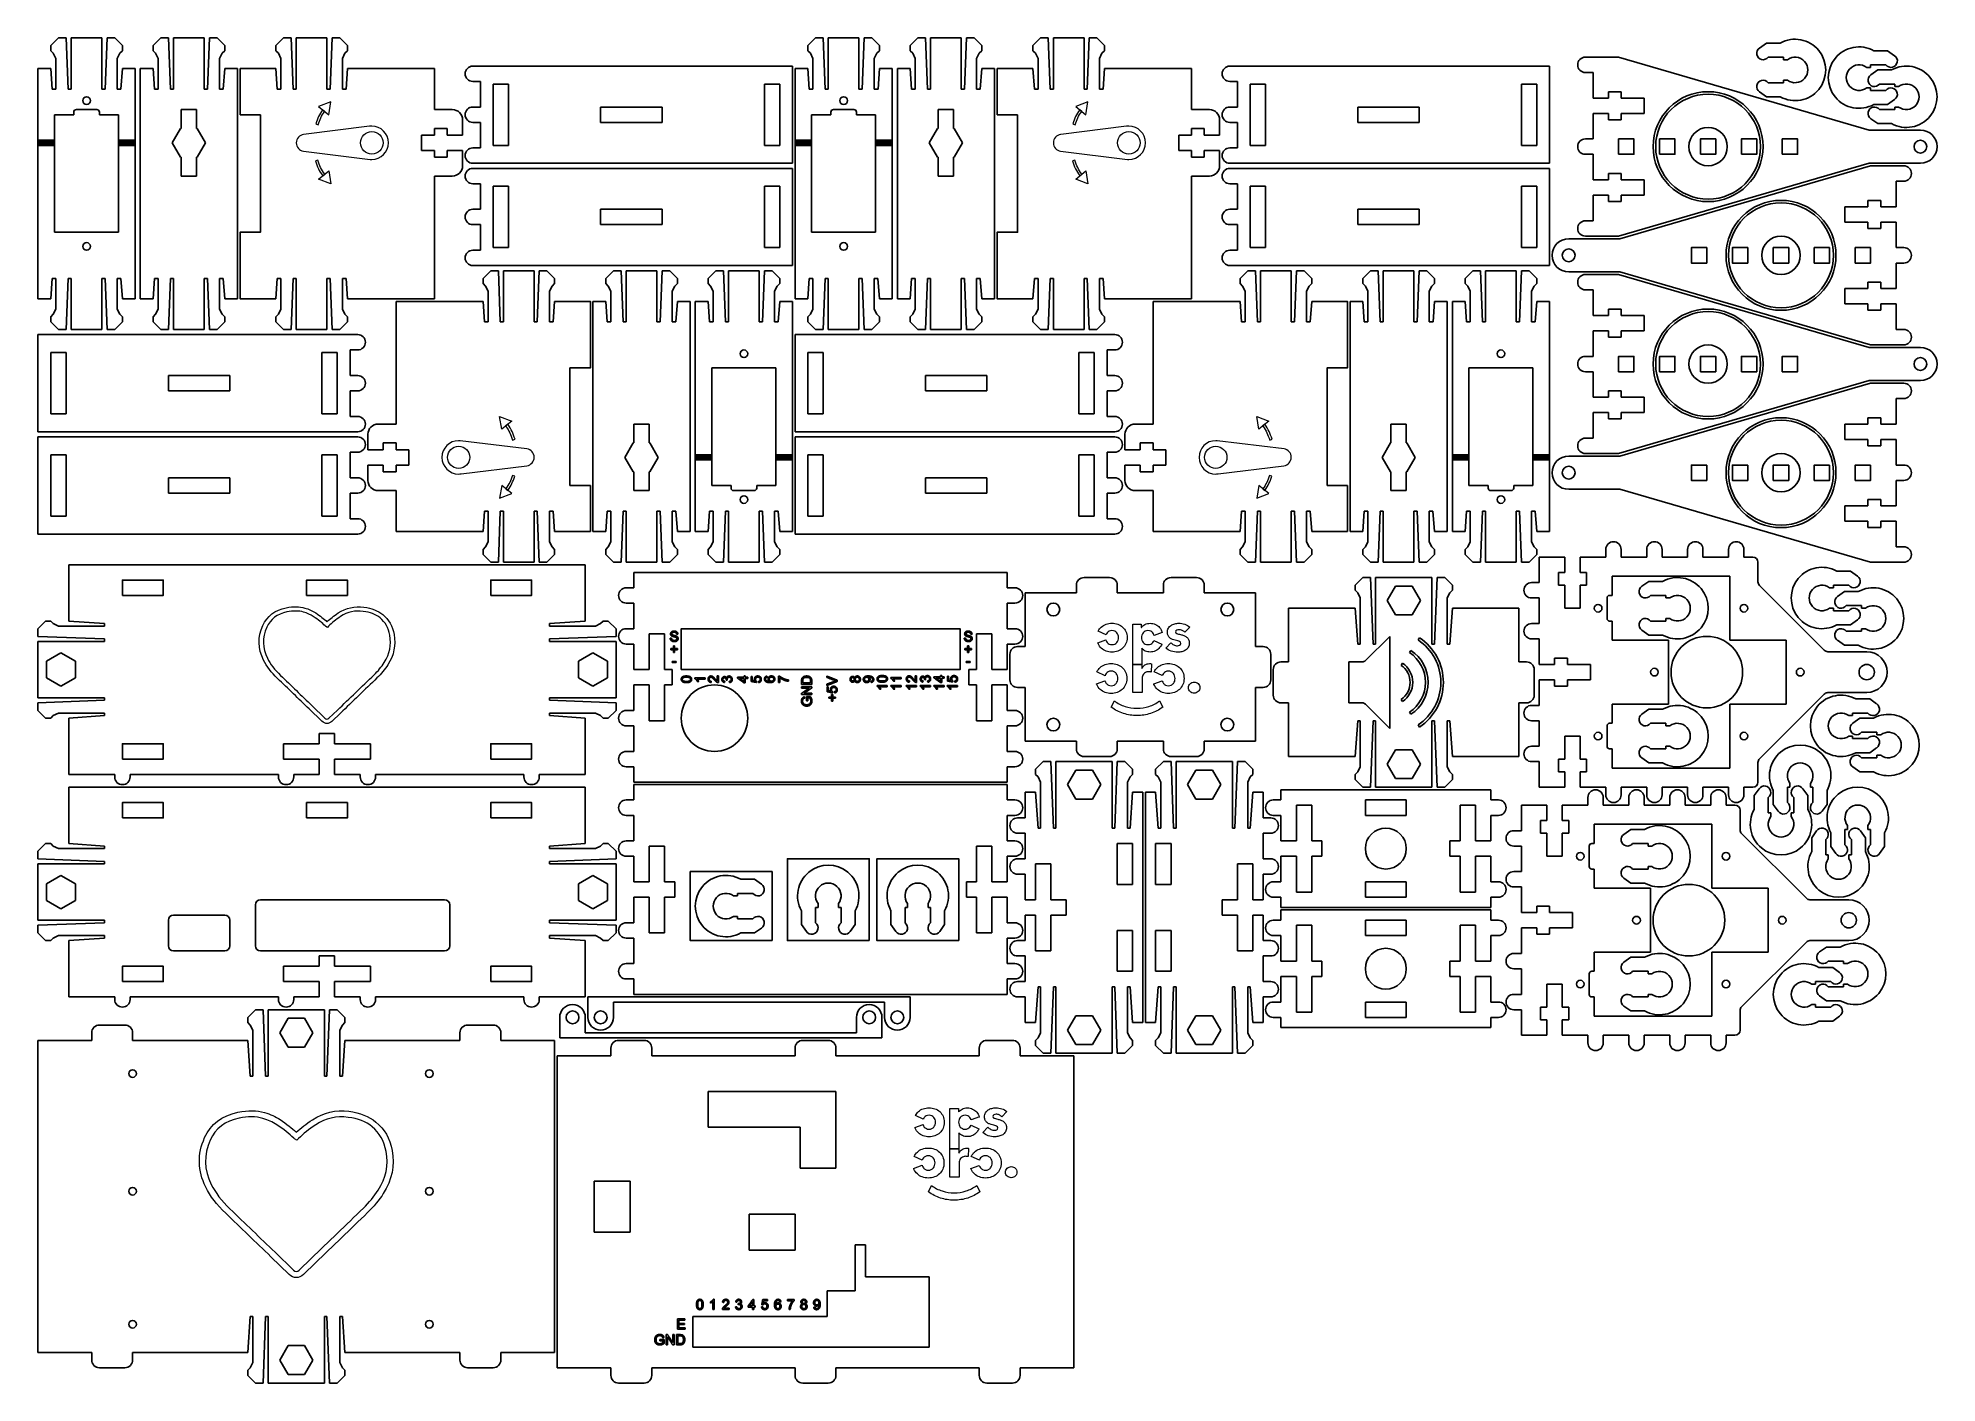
# Model space of a CAD drawing. Header units: millimetres. Extents: x 0 to 371, y 0 to 263.
import ezdxf

# ---------------------------------------------------------------- set-up
doc = ezdxf.new("R2010")
doc.units = ezdxf.units.MM
doc.header["$MEASUREMENT"] = 0
doc.layers.add('cut', color=1, linetype='Continuous', true_color=0xff0000)
doc.layers.add('etch', color=5, linetype='Continuous', true_color=0x0000ff)

msp = doc.modelspace()

# ---------------------------------------------------------------- linework, layer by layer
at = {"layer": 'cut'}
for p, q in [((4, 263), (2.5, 261.5)), ((2.5, 261.5), (2.5, 260.5)), ((2.5, 260.5), (3, 260)), ((3, 260), (3.5, 259)), ((5.5, 263), (4, 263)), ((5.89, 253), (5.5, 263)), ((12.5, 263), (6.5, 263)), ((6.5, 263), (6.5, 253)), ((12.5, 253), (12.5, 263)), ((13.5, 263), (13.12, 253)), ((15, 263), (13.5, 263)), ((16.5, 261.5), (15, 263)), ((15.5, 259), (16, 260)), ((16, 260), (16.5, 260.5)), ((16.5, 260.5), (16.5, 261.5)), ((24, 263), (22.5, 261.5)), ((22.5, 261.5), (22.5, 260.5)), ((22.5, 260.5), (23, 260)), ((23, 260), (23.5, 259)), ((25.5, 263), (24, 263)), ((25.89, 253), (25.5, 263)), ((32.5, 263), (26.5, 263)), ((26.5, 263), (26.5, 253)), ((32.5, 253), (32.5, 263)), ((33.5, 263), (33.12, 253)), ((35, 263), (33.5, 263)), ((36.5, 261.5), (35, 263)), ((35.5, 259), (36, 260)), ((36, 260), (36.5, 260.5)), ((36.5, 260.5), (36.5, 261.5)), ((46.5, 261.5), (48, 263)), ((46.5, 260.5), (46.5, 261.5)), ((47, 260), (46.5, 260.5)), ((47.5, 259), (47, 260)), ((48, 263), (49.5, 263)), ((49.5, 263), (49.89, 253)), ((50.5, 253), (50.5, 263)), ((50.5, 263), (56.5, 263)), ((56.5, 263), (56.5, 253)), ((57.12, 253), (57.5, 263)), ((57.5, 263), (59, 263)), ((59, 263), (60.5, 261.5)), ((60, 260), (59.5, 259)), ((60.5, 260.5), (60, 260)), ((60.5, 261.5), (60.5, 260.5)), ((152, 263), (150.5, 261.5)), ((150.5, 261.5), (150.5, 260.5)), ((150.5, 260.5), (151, 260)), ((151, 260), (151.5, 259)), ((153.5, 263), (152, 263)), ((153.89, 253), (153.5, 263)), ((160.5, 263), (154.5, 263)), ((154.5, 263), (154.5, 253)), ((160.5, 253), (160.5, 263)), ((161.5, 263), (161.12, 253)), ((163, 263), (161.5, 263)), ((164.5, 261.5), (163, 263)), ((163.5, 259), (164, 260)), ((164, 260), (164.5, 260.5)), ((164.5, 260.5), (164.5, 261.5)), ((172, 263), (170.5, 261.5)), ((170.5, 261.5), (170.5, 260.5)), ((170.5, 260.5), (171, 260)), ((171, 260), (171.5, 259)), ((173.5, 263), (172, 263)), ((173.89, 253), (173.5, 263)), ((180.5, 263), (174.5, 263)), ((174.5, 263), (174.5, 253)), ((180.5, 253), (180.5, 263)), ((181.5, 263), (181.12, 253)), ((183, 263), (181.5, 263)), ((184.5, 261.5), (183, 263)), ((183.5, 259), (184, 260)), ((184, 260), (184.5, 260.5)), ((184.5, 260.5), (184.5, 261.5)), ((194.5, 261.5), (196, 263)), ((194.5, 260.5), (194.5, 261.5)), ((195, 260), (194.5, 260.5)), ((195.5, 259), (195, 260)), ((196, 263), (197.5, 263)), ((197.5, 263), (197.89, 253)), ((198.5, 253), (198.5, 263)), ((198.5, 263), (204.5, 263)), ((204.5, 263), (204.5, 253)), ((205.12, 253), (205.5, 263)), ((205.5, 263), (207, 263)), ((207, 263), (208.5, 261.5)), ((208, 260), (207.5, 259)), ((208.5, 260.5), (208, 260)), ((208.5, 261.5), (208.5, 260.5)), ((337.9, 262), (336.55, 261.03)), ((340.6, 262), (337.9, 262)), ((361.6, 260.5), (358.9, 260.5)), ((362.95, 259.53), (361.6, 260.5)), ((0.5, 257), (0, 257)), ((0, 257), (0, 255)), ((2.5, 257), (0.5, 257)), ((2.79, 253), (2.5, 257)), ((3.5, 259), (3.5, 253)), ((15.5, 253), (15.5, 259)), ((16.5, 257), (16.22, 253)), ((18.5, 257), (16.5, 257)), ((19, 257), (18.5, 257)), ((19, 255), (19, 257)), ((20.5, 257), (20, 257)), ((20, 257), (20, 255)), ((22.5, 257), (20.5, 257)), ((22.79, 253), (22.5, 257)), ((23.5, 259), (23.5, 253)), ((35.5, 253), (35.5, 259)), ((36.5, 257), (36.22, 253)), ((38.5, 257), (36.5, 257)), ((39, 257), (38.5, 257)), ((39, 255), (39, 257)), ((39.5, 248), (39.5, 257)), ((39.5, 257), (41.5, 257)), ((41.5, 257), (44, 257)), ((44, 257), (44.5, 257)), ((44.5, 257), (46.5, 257)), ((46.5, 257), (46.79, 253)), ((47.5, 253), (47.5, 259)), ((59.5, 259), (59.5, 253)), ((60.22, 253), (60.5, 257)), ((60.5, 257), (62.5, 257)), ((62.5, 257), (63, 257)), ((63, 257), (72.5, 257)), ((72.5, 257), (77.5, 257)), ((77.5, 257), (77.5, 249)), ((86.5, 257.5), (85, 257.5)), ((147.5, 257.5), (86.5, 257.5)), ((147.5, 238.5), (147.5, 257.5)), ((148.5, 257), (148, 257)), ((148, 257), (148, 255)), ((150.5, 257), (148.5, 257)), ((150.79, 253), (150.5, 257)), ((151.5, 259), (151.5, 253)), ((163.5, 253), (163.5, 259)), ((164.5, 257), (164.22, 253)), ((166.5, 257), (164.5, 257)), ((167, 257), (166.5, 257)), ((167, 255), (167, 257)), ((168.5, 257), (168, 257)), ((168, 257), (168, 255)), ((170.5, 257), (168.5, 257)), ((170.79, 253), (170.5, 257)), ((171.5, 259), (171.5, 253)), ((183.5, 253), (183.5, 259)), ((184.5, 257), (184.22, 253)), ((186.5, 257), (184.5, 257)), ((187, 257), (186.5, 257)), ((187, 255), (187, 257)), ((187.5, 248), (187.5, 257)), ((187.5, 257), (189.5, 257)), ((189.5, 257), (192, 257)), ((192, 257), (192.5, 257)), ((192.5, 257), (194.5, 257)), ((194.5, 257), (194.79, 253)), ((195.5, 253), (195.5, 259)), ((207.5, 259), (207.5, 253)), ((208.22, 253), (208.5, 257)), ((208.5, 257), (210.5, 257)), ((210.5, 257), (211, 257)), ((211, 257), (220.5, 257)), ((220.5, 257), (225.5, 257)), ((225.5, 257), (225.5, 249)), ((234.5, 257.5), (233, 257.5)), ((295.5, 257.5), (234.5, 257.5)), ((295.5, 238.5), (295.5, 257.5)), ((304, 259.25), (302.5, 259.25)), ((302.5, 256.25), (304, 256.25)), ((304, 256.25), (304, 251.25)), ((338.25, 259.25), (341.25, 259.25)), ((341.25, 259.25), (341.25, 258.75)), ((341.25, 258.75), (342, 258.75)), ((357.5, 257.25), (358.25, 257.25)), ((358.25, 257.25), (358.25, 257.75)), ((358.25, 257.75), (361.25, 257.75)), ((359.65, 256.75), (358.3, 255.78)), ((362.35, 256.75), (359.65, 256.75)), ((0, 255), (0, 218)), ((3.5, 253), (2.79, 253)), ((6.5, 253), (5.89, 253)), ((13.12, 253), (12.5, 253)), ((16.22, 253), (15.5, 253)), ((19, 218), (19, 255)), ((20, 255), (20, 218)), ((23.5, 253), (22.79, 253)), ((26.5, 253), (25.89, 253)), ((33.12, 253), (32.5, 253)), ((36.22, 253), (35.5, 253)), ((39, 218), (39, 255)), ((46.79, 253), (47.5, 253)), ((49.89, 253), (50.5, 253)), ((56.5, 253), (57.12, 253)), ((59.5, 253), (60.22, 253)), ((85, 254.5), (86.5, 254.5)), ((86.5, 254.5), (86.5, 249.5)), ((92, 254), (89, 254)), ((89, 254), (89, 242)), ((92, 242), (92, 254)), ((145, 254), (142, 254)), ((142, 254), (142, 242)), ((145, 242), (145, 254)), ((148, 255), (148, 218)), ((151.5, 253), (150.79, 253)), ((154.5, 253), (153.89, 253)), ((161.12, 253), (160.5, 253)), ((164.22, 253), (163.5, 253)), ((167, 218), (167, 255)), ((168, 255), (168, 218)), ((171.5, 253), (170.79, 253)), ((174.5, 253), (173.89, 253)), ((181.12, 253), (180.5, 253)), ((184.22, 253), (183.5, 253)), ((187, 218), (187, 255)), ((194.79, 253), (195.5, 253)), ((197.89, 253), (198.5, 253)), ((204.5, 253), (205.12, 253)), ((207.5, 253), (208.22, 253)), ((233, 254.5), (234.5, 254.5)), ((234.5, 254.5), (234.5, 249.5)), ((240, 254), (237, 254)), ((237, 254), (237, 242)), ((240, 242), (240, 254)), ((293, 254), (290, 254)), ((290, 254), (290, 242)), ((293, 242), (293, 254)), ((307, 251.25), (307, 252.5)), ((307, 252.5), (309.5, 252.5)), ((309.5, 252.5), (309.5, 251.25)), ((336.55, 252.47), (337.9, 251.5)), ((341.25, 254.25), (338.25, 254.25)), ((342, 254.75), (341.25, 254.75)), ((341.25, 254.75), (341.25, 254.25)), ((358.25, 253.25), (357.5, 253.25)), ((358.25, 252.75), (358.25, 253.25)), ((361.25, 252.75), (358.25, 252.75)), ((360, 254), (363, 254)), ((363, 254), (363, 253.5)), ((363, 253.5), (363.75, 253.5)), ((7.5, 249), (11.5, 249)), ((28, 245.31), (28, 249)), ((28, 249), (31, 249)), ((31, 249), (31, 245.31)), ((77.5, 249), (81, 249)), ((86.5, 249.5), (85, 249.5)), ((110, 249.5), (110, 246.5)), ((122, 249.5), (110, 249.5)), ((122, 246.5), (122, 249.5)), ((155.5, 249), (159.5, 249)), ((176, 245.31), (176, 249)), ((176, 249), (179, 249)), ((179, 249), (179, 245.31)), ((225.5, 249), (229, 249)), ((234.5, 249.5), (233, 249.5)), ((258, 249.5), (258, 246.5)), ((270, 249.5), (258, 249.5)), ((270, 246.5), (270, 249.5)), ((304, 251.25), (307, 251.25)), ((309.5, 251.25), (314, 251.25)), ((314, 251.25), (314, 248.25)), ((337.9, 251.5), (340.6, 251.5)), ((358.9, 250), (361.6, 250)), ((363, 249), (360, 249)), ((361.6, 250), (362.95, 250.97)), ((363.75, 249.5), (363, 249.5)), ((363, 249.5), (363, 249)), ((3.25, 225), (3.25, 248)), ((3.25, 248), (7, 248)), ((7, 248), (7, 248.5)), ((12, 248.5), (12, 248)), ((12, 248), (15.75, 248)), ((15.75, 248), (15.75, 225)), ((26.25, 242.5), (27.88, 245.31)), ((27.88, 245.31), (28, 245.31)), ((31, 245.31), (31.12, 245.31)), ((31.12, 245.31), (32.75, 242.5)), ((43.5, 248), (39.5, 248)), ((80, 245.31), (77.5, 245.31)), ((77.5, 245.31), (77.5, 244)), ((80, 244), (80, 245.31)), ((83, 247), (83, 244)), ((85, 246.5), (86.5, 246.5)), ((86.5, 246.5), (86.5, 241.5)), ((110, 246.5), (122, 246.5)), ((151.25, 225), (151.25, 248)), ((151.25, 248), (155, 248)), ((155, 248), (155, 248.5)), ((160, 248.5), (160, 248)), ((160, 248), (163.75, 248)), ((163.75, 248), (163.75, 225)), ((174.25, 242.5), (175.88, 245.31)), ((175.88, 245.31), (176, 245.31)), ((179, 245.31), (179.12, 245.31)), ((179.12, 245.31), (180.75, 242.5)), ((191.5, 248), (187.5, 248)), ((228, 245.31), (225.5, 245.31)), ((225.5, 245.31), (225.5, 244)), ((228, 244), (228, 245.31)), ((231, 247), (231, 244)), ((233, 246.5), (234.5, 246.5)), ((234.5, 246.5), (234.5, 241.5)), ((258, 246.5), (270, 246.5)), ((307, 248.25), (304, 248.25)), ((304, 248.25), (304, 243.25)), ((307, 247), (307, 248.25)), ((309.5, 247), (307, 247)), ((314, 248.25), (309.5, 248.25)), ((309.5, 248.25), (309.5, 247)), ((358.3, 247.22), (359.65, 246.25)), ((359.65, 246.25), (362.35, 246.25)), ((27.88, 239.69), (26.25, 242.5)), ((32.75, 242.5), (31.12, 239.69)), ((77.5, 244), (75, 244)), ((75, 244), (75, 241)), ((83, 244), (80, 244)), ((86.5, 241.5), (85, 241.5)), ((89, 242), (92, 242)), ((142, 242), (145, 242)), ((175.88, 239.69), (174.25, 242.5)), ((180.75, 242.5), (179.12, 239.69)), ((225.5, 244), (223, 244)), ((223, 244), (223, 241)), ((231, 244), (228, 244)), ((234.5, 241.5), (233, 241.5)), ((237, 242), (240, 242)), ((290, 242), (293, 242)), ((304, 243.25), (302.5, 243.25)), ((28, 239.69), (27.88, 239.69)), ((28, 236), (28, 239.69)), ((31.12, 239.69), (31, 239.69)), ((31, 239.69), (31, 236)), ((75, 241), (77.5, 241)), ((77.5, 241), (77.5, 239.69)), ((77.5, 239.69), (80, 239.69)), ((80, 239.69), (80, 241)), ((80, 241), (83, 241)), ((83, 241), (83, 238)), ((85, 238.5), (86.5, 238.5)), ((86.5, 238.5), (147.5, 238.5)), ((176, 239.69), (175.88, 239.69)), ((176, 236), (176, 239.69)), ((179.12, 239.69), (179, 239.69)), ((179, 239.69), (179, 236)), ((223, 241), (225.5, 241)), ((225.5, 241), (225.5, 239.69)), ((225.5, 239.69), (228, 239.69)), ((228, 239.69), (228, 241)), ((228, 241), (231, 241)), ((231, 241), (231, 238)), ((233, 238.5), (234.5, 238.5)), ((234.5, 238.5), (295.5, 238.5)), ((302.5, 240.25), (304, 240.25)), ((304, 240.25), (304, 235.25)), ((364.75, 238), (363.25, 238)), ((31, 236), (28, 236)), ((81, 236), (77.5, 236)), ((77.5, 236), (77.5, 231)), ((86.5, 237.5), (85, 237.5)), ((85, 234.5), (86.5, 234.5)), ((147.5, 237.5), (86.5, 237.5)), ((86.5, 234.5), (86.5, 229.5)), ((92, 234), (89, 234)), ((89, 234), (89, 222)), ((92, 222), (92, 234)), ((145, 234), (142, 234)), ((142, 234), (142, 222)), ((145, 222), (145, 234)), ((147.5, 218.5), (147.5, 237.5)), ((179, 236), (176, 236)), ((229, 236), (225.5, 236)), ((225.5, 236), (225.5, 231)), ((234.5, 237.5), (233, 237.5)), ((233, 234.5), (234.5, 234.5)), ((295.5, 237.5), (234.5, 237.5)), ((234.5, 234.5), (234.5, 229.5)), ((240, 234), (237, 234)), ((237, 234), (237, 222)), ((240, 222), (240, 234)), ((293, 234), (290, 234)), ((290, 234), (290, 222)), ((293, 222), (293, 234)), ((295.5, 218.5), (295.5, 237.5)), ((304, 235.25), (307, 235.25)), ((307, 235.25), (307, 236.5)), ((307, 236.5), (309.5, 236.5)), ((309.5, 236.5), (309.5, 235.25)), ((309.5, 235.25), (314, 235.25)), ((314, 235.25), (314, 232.25)), ((363.25, 230), (363.25, 235)), ((363.25, 235), (364.75, 235)), ((77.5, 231), (77.5, 212)), ((225.5, 231), (225.5, 212)), ((307, 232.25), (304, 232.25)), ((304, 232.25), (304, 227.25)), ((307, 231), (307, 232.25)), ((309.5, 231), (307, 231)), ((314, 232.25), (309.5, 232.25)), ((309.5, 232.25), (309.5, 231)), ((357.75, 230), (357.75, 231.25)), ((357.75, 231.25), (360.25, 231.25)), ((360.25, 231.25), (360.25, 230)), ((86.5, 229.5), (85, 229.5)), ((85, 226.5), (86.5, 226.5)), ((86.5, 226.5), (86.5, 221.5)), ((122, 229.5), (110, 229.5)), ((110, 229.5), (110, 226.5)), ((110, 226.5), (122, 226.5)), ((122, 226.5), (122, 229.5)), ((234.5, 229.5), (233, 229.5)), ((233, 226.5), (234.5, 226.5)), ((234.5, 226.5), (234.5, 221.5)), ((270, 229.5), (258, 229.5)), ((258, 229.5), (258, 226.5)), ((258, 226.5), (270, 226.5)), ((270, 226.5), (270, 229.5)), ((304, 227.25), (302.5, 227.25)), ((353.25, 227), (353.25, 230)), ((353.25, 230), (357.75, 230)), ((357.75, 227), (353.25, 227)), ((357.75, 225.75), (357.75, 227)), ((360.25, 230), (363.25, 230)), ((363.25, 227), (360.25, 227)), ((360.25, 227), (360.25, 225.75)), ((363.25, 222), (363.25, 227)), ((15.75, 225), (3.25, 225)), ((163.75, 225), (151.25, 225)), ((302.5, 224.25), (304, 224.25)), ((360.25, 225.75), (357.75, 225.75)), ((86.5, 221.5), (85, 221.5)), ((89, 222), (92, 222)), ((142, 222), (145, 222)), ((234.5, 221.5), (233, 221.5)), ((237, 222), (240, 222)), ((290, 222), (293, 222)), ((364.75, 222), (363.25, 222)), ((0, 218), (0, 213)), ((2.5, 212), (2.78, 216)), ((2.78, 216), (3.5, 216)), ((3.5, 216), (3.5, 210)), ((5.5, 206), (5.88, 216)), ((5.88, 216), (6.5, 216)), ((6.5, 216), (6.5, 206)), ((12.5, 206), (12.5, 216)), ((12.5, 216), (13.11, 216)), ((13.11, 216), (13.5, 206)), ((15.5, 210), (15.5, 216)), ((15.5, 216), (16.21, 216)), ((16.21, 216), (16.5, 212)), ((19, 213), (19, 218)), ((20, 218), (20, 213)), ((22.5, 212), (22.78, 216)), ((22.78, 216), (23.5, 216)), ((23.5, 216), (23.5, 210)), ((25.5, 206), (25.88, 216)), ((25.88, 216), (26.5, 216)), ((26.5, 216), (26.5, 206)), ((32.5, 206), (32.5, 216)), ((32.5, 216), (33.11, 216)), ((33.11, 216), (33.5, 206)), ((35.5, 210), (35.5, 216)), ((35.5, 216), (36.21, 216)), ((36.21, 216), (36.5, 212)), ((39, 213), (39, 218)), ((46.79, 216), (46.5, 212)), ((47.5, 216), (46.79, 216)), ((47.5, 210), (47.5, 216)), ((49.89, 216), (49.5, 206)), ((50.5, 216), (49.89, 216)), ((50.5, 206), (50.5, 216)), ((57.12, 216), (56.5, 216)), ((56.5, 216), (56.5, 206)), ((57.5, 206), (57.12, 216)), ((60.22, 216), (59.5, 216)), ((59.5, 216), (59.5, 210)), ((60.5, 212), (60.22, 216)), ((85, 218.5), (86.5, 218.5)), ((86.5, 218.5), (147.5, 218.5)), ((87, 216), (88.5, 217.5)), ((87, 215), (87, 216)), ((88.5, 217.5), (90, 217.5)), ((90, 217.5), (90.38, 207.5)), ((91, 207.5), (91, 217.5)), ((91, 217.5), (97, 217.5)), ((97, 217.5), (97, 207.5)), ((97.61, 207.5), (98, 217.5)), ((98, 217.5), (99.5, 217.5)), ((99.5, 217.5), (101, 216)), ((101, 216), (101, 215)), ((112.5, 217.5), (111, 216)), ((111, 216), (111, 215)), ((114, 217.5), (112.5, 217.5)), ((114.39, 207.5), (114, 217.5)), ((121, 217.5), (115, 217.5)), ((115, 217.5), (115, 207.5)), ((121, 207.5), (121, 217.5)), ((122, 217.5), (121.62, 207.5)), ((123.5, 217.5), (122, 217.5)), ((125, 216), (123.5, 217.5)), ((125, 215), (125, 216)), ((132.5, 217.5), (131, 216)), ((131, 216), (131, 215)), ((134, 217.5), (132.5, 217.5)), ((134.39, 207.5), (134, 217.5)), ((141, 217.5), (135, 217.5)), ((135, 217.5), (135, 207.5)), ((141, 207.5), (141, 217.5)), ((142, 217.5), (141.62, 207.5)), ((143.5, 217.5), (142, 217.5)), ((145, 216), (143.5, 217.5)), ((145, 215), (145, 216)), ((148, 218), (148, 213)), ((150.5, 212), (150.78, 216)), ((150.78, 216), (151.5, 216)), ((151.5, 216), (151.5, 210)), ((153.5, 206), (153.88, 216)), ((153.88, 216), (154.5, 216)), ((154.5, 216), (154.5, 206)), ((160.5, 206), (160.5, 216)), ((160.5, 216), (161.11, 216)), ((161.11, 216), (161.5, 206)), ((163.5, 210), (163.5, 216)), ((163.5, 216), (164.21, 216)), ((164.21, 216), (164.5, 212)), ((167, 213), (167, 218)), ((168, 218), (168, 213)), ((170.5, 212), (170.78, 216)), ((170.78, 216), (171.5, 216)), ((171.5, 216), (171.5, 210)), ((173.5, 206), (173.88, 216)), ((173.88, 216), (174.5, 216)), ((174.5, 216), (174.5, 206)), ((180.5, 206), (180.5, 216)), ((180.5, 216), (181.11, 216)), ((181.11, 216), (181.5, 206)), ((183.5, 210), (183.5, 216)), ((183.5, 216), (184.21, 216)), ((184.21, 216), (184.5, 212)), ((187, 213), (187, 218)), ((194.79, 216), (194.5, 212)), ((195.5, 216), (194.79, 216)), ((195.5, 210), (195.5, 216)), ((197.89, 216), (197.5, 206)), ((198.5, 216), (197.89, 216)), ((198.5, 206), (198.5, 216)), ((205.12, 216), (204.5, 216)), ((204.5, 216), (204.5, 206)), ((205.5, 206), (205.12, 216)), ((208.22, 216), (207.5, 216)), ((207.5, 216), (207.5, 210)), ((208.5, 212), (208.22, 216)), ((233, 218.5), (234.5, 218.5)), ((234.5, 218.5), (295.5, 218.5)), ((235, 216), (236.5, 217.5)), ((235, 215), (235, 216)), ((236.5, 217.5), (238, 217.5)), ((238, 217.5), (238.38, 207.5)), ((239, 207.5), (239, 217.5)), ((239, 217.5), (245, 217.5)), ((245, 217.5), (245, 207.5)), ((245.61, 207.5), (246, 217.5)), ((246, 217.5), (247.5, 217.5)), ((247.5, 217.5), (249, 216)), ((249, 216), (249, 215)), ((260.5, 217.5), (259, 216)), ((259, 216), (259, 215)), ((262, 217.5), (260.5, 217.5)), ((262.39, 207.5), (262, 217.5)), ((269, 217.5), (263, 217.5)), ((263, 217.5), (263, 207.5)), ((269, 207.5), (269, 217.5)), ((270, 217.5), (269.62, 207.5)), ((271.5, 217.5), (270, 217.5)), ((273, 216), (271.5, 217.5)), ((273, 215), (273, 216)), ((280.5, 217.5), (279, 216)), ((279, 216), (279, 215)), ((282, 217.5), (280.5, 217.5)), ((282.39, 207.5), (282, 217.5)), ((289, 217.5), (283, 217.5)), ((283, 217.5), (283, 207.5)), ((289, 207.5), (289, 217.5)), ((290, 217.5), (289.62, 207.5)), ((291.5, 217.5), (290, 217.5)), ((293, 216), (291.5, 217.5)), ((293, 215), (293, 216)), ((304, 216.75), (302.5, 216.75)), ((363.25, 214), (363.25, 219)), ((363.25, 219), (364.75, 219)), ((0, 213), (0, 212)), ((0, 212), (0.5, 212)), ((0.5, 212), (2.5, 212)), ((16.5, 212), (18.5, 212)), ((18.5, 212), (19, 212)), ((19, 212), (19, 213)), ((20, 213), (20, 212)), ((20, 212), (20.5, 212)), ((20.5, 212), (22.5, 212)), ((36.5, 212), (38.5, 212)), ((38.5, 212), (39, 212)), ((39, 212), (39, 213)), ((44, 212), (41.5, 212)), ((44.5, 212), (44, 212)), ((46.5, 212), (44.5, 212)), ((62.5, 212), (60.5, 212)), ((63, 212), (62.5, 212)), ((72.5, 212), (63, 212)), ((77.5, 212), (72.5, 212)), ((87.5, 214.5), (87, 215)), ((88, 213.5), (87.5, 214.5)), ((88, 207.5), (88, 213.5)), ((100.5, 214.5), (100, 213.5)), ((100, 213.5), (100, 207.5)), ((101, 215), (100.5, 214.5)), ((111, 215), (111.5, 214.5)), ((111.5, 214.5), (112, 213.5)), ((112, 213.5), (112, 207.5)), ((124, 213.5), (124.5, 214.5)), ((124, 207.5), (124, 213.5)), ((124.5, 214.5), (125, 215)), ((131, 215), (131.5, 214.5)), ((131.5, 214.5), (132, 213.5)), ((132, 213.5), (132, 207.5)), ((144, 213.5), (144.5, 214.5)), ((144, 207.5), (144, 213.5)), ((144.5, 214.5), (145, 215)), ((148, 213), (148, 212)), ((148, 212), (148.5, 212)), ((148.5, 212), (150.5, 212)), ((164.5, 212), (166.5, 212)), ((166.5, 212), (167, 212)), ((167, 212), (167, 213)), ((168, 213), (168, 212)), ((168, 212), (168.5, 212)), ((168.5, 212), (170.5, 212)), ((184.5, 212), (186.5, 212)), ((186.5, 212), (187, 212)), ((187, 212), (187, 213)), ((192, 212), (189.5, 212)), ((192.5, 212), (192, 212)), ((194.5, 212), (192.5, 212)), ((210.5, 212), (208.5, 212)), ((211, 212), (210.5, 212)), ((220.5, 212), (211, 212)), ((225.5, 212), (220.5, 212)), ((235.5, 214.5), (235, 215)), ((236, 213.5), (235.5, 214.5)), ((236, 207.5), (236, 213.5)), ((248.5, 214.5), (248, 213.5)), ((248, 213.5), (248, 207.5)), ((249, 215), (248.5, 214.5)), ((259, 215), (259.5, 214.5)), ((259.5, 214.5), (260, 213.5)), ((260, 213.5), (260, 207.5)), ((272, 213.5), (272.5, 214.5)), ((272, 207.5), (272, 213.5)), ((272.5, 214.5), (273, 215)), ((279, 215), (279.5, 214.5)), ((279.5, 214.5), (280, 213.5)), ((280, 213.5), (280, 207.5)), ((292, 213.5), (292.5, 214.5)), ((292, 207.5), (292, 213.5)), ((292.5, 214.5), (293, 215)), ((302.5, 213.75), (304, 213.75)), ((304, 213.75), (304, 208.75)), ((353.25, 211), (353.25, 214)), ((353.25, 214), (357.75, 214)), ((357.75, 214), (357.75, 215.25)), ((357.75, 215.25), (360.25, 215.25)), ((360.25, 215.25), (360.25, 214)), ((360.25, 214), (363.25, 214)), ((3, 209), (2.5, 208.5)), ((2.5, 208.5), (2.5, 207.5)), ((3.5, 210), (3, 209)), ((16, 209), (15.5, 210)), ((16.5, 208.5), (16, 209)), ((16.5, 207.5), (16.5, 208.5)), ((23, 209), (22.5, 208.5)), ((22.5, 208.5), (22.5, 207.5)), ((23.5, 210), (23, 209)), ((36, 209), (35.5, 210)), ((36.5, 208.5), (36, 209)), ((36.5, 207.5), (36.5, 208.5)), ((46.5, 208.5), (47, 209)), ((46.5, 207.5), (46.5, 208.5)), ((47, 209), (47.5, 210)), ((59.5, 210), (60, 209)), ((60, 209), (60.5, 208.5)), ((60.5, 208.5), (60.5, 207.5)), ((70, 192.5), (70, 211.5)), ((70, 211.5), (75, 211.5)), ((75, 211.5), (84.5, 211.5)), ((84.5, 211.5), (85, 211.5)), ((85, 211.5), (87, 211.5)), ((87, 211.5), (87.28, 207.5)), ((100.71, 207.5), (101, 211.5)), ((101, 211.5), (103, 211.5)), ((103, 211.5), (103.5, 211.5)), ((103.5, 211.5), (106, 211.5)), ((109, 211.5), (108.5, 211.5)), ((108.5, 211.5), (108.5, 210.5)), ((108.5, 210.5), (108.5, 205.5)), ((111, 211.5), (109, 211.5)), ((111.29, 207.5), (111, 211.5)), ((125, 211.5), (124.72, 207.5)), ((127, 211.5), (125, 211.5)), ((127.5, 211.5), (127, 211.5)), ((127.5, 210.5), (127.5, 211.5)), ((127.5, 205.5), (127.5, 210.5)), ((129, 211.5), (128.5, 211.5)), ((128.5, 211.5), (128.5, 210.5)), ((128.5, 210.5), (128.5, 205.5)), ((131, 211.5), (129, 211.5)), ((131.29, 207.5), (131, 211.5)), ((145, 211.5), (144.72, 207.5)), ((147, 211.5), (145, 211.5)), ((147.5, 211.5), (147, 211.5)), ((147.5, 210.5), (147.5, 211.5)), ((147.5, 205.5), (147.5, 210.5)), ((151, 209), (150.5, 208.5)), ((150.5, 208.5), (150.5, 207.5)), ((151.5, 210), (151, 209)), ((164, 209), (163.5, 210)), ((164.5, 208.5), (164, 209)), ((164.5, 207.5), (164.5, 208.5)), ((171, 209), (170.5, 208.5)), ((170.5, 208.5), (170.5, 207.5)), ((171.5, 210), (171, 209)), ((184, 209), (183.5, 210)), ((184.5, 208.5), (184, 209)), ((184.5, 207.5), (184.5, 208.5)), ((194.5, 208.5), (195, 209)), ((194.5, 207.5), (194.5, 208.5)), ((195, 209), (195.5, 210)), ((207.5, 210), (208, 209)), ((208, 209), (208.5, 208.5)), ((208.5, 208.5), (208.5, 207.5)), ((218, 192.5), (218, 211.5)), ((218, 211.5), (223, 211.5)), ((223, 211.5), (232.5, 211.5)), ((232.5, 211.5), (233, 211.5)), ((233, 211.5), (235, 211.5)), ((235, 211.5), (235.28, 207.5)), ((248.71, 207.5), (249, 211.5)), ((249, 211.5), (251, 211.5)), ((251, 211.5), (251.5, 211.5)), ((251.5, 211.5), (254, 211.5)), ((257, 211.5), (256.5, 211.5)), ((256.5, 211.5), (256.5, 210.5)), ((256.5, 210.5), (256.5, 205.5)), ((259, 211.5), (257, 211.5)), ((259.29, 207.5), (259, 211.5)), ((273, 211.5), (272.72, 207.5)), ((275, 211.5), (273, 211.5)), ((275.5, 211.5), (275, 211.5)), ((275.5, 210.5), (275.5, 211.5)), ((275.5, 205.5), (275.5, 210.5)), ((277, 211.5), (276.5, 211.5)), ((276.5, 211.5), (276.5, 210.5)), ((276.5, 210.5), (276.5, 205.5)), ((279, 211.5), (277, 211.5)), ((279.29, 207.5), (279, 211.5)), ((293, 211.5), (292.72, 207.5)), ((295, 211.5), (293, 211.5)), ((295.5, 211.5), (295, 211.5)), ((295.5, 210.5), (295.5, 211.5)), ((295.5, 205.5), (295.5, 210.5)), ((304, 208.75), (307, 208.75)), ((307, 208.75), (307, 210)), ((307, 210), (309.5, 210)), ((309.5, 210), (309.5, 208.75)), ((309.5, 208.75), (314, 208.75)), ((314, 208.75), (314, 205.75)), ((357.75, 211), (353.25, 211)), ((357.75, 209.75), (357.75, 211)), ((360.25, 209.75), (357.75, 209.75)), ((363.25, 211), (360.25, 211)), ((360.25, 211), (360.25, 209.75)), ((363.25, 206), (363.25, 211)), ((61, 205), (0, 205)), ((0, 205), (0, 186)), ((2.5, 207.5), (4, 206)), ((4, 206), (5.5, 206)), ((6.5, 206), (12.5, 206)), ((13.5, 206), (15, 206)), ((15, 206), (16.5, 207.5)), ((22.5, 207.5), (24, 206)), ((24, 206), (25.5, 206)), ((26.5, 206), (32.5, 206)), ((33.5, 206), (35, 206)), ((35, 206), (36.5, 207.5)), ((48, 206), (46.5, 207.5)), ((49.5, 206), (48, 206)), ((56.5, 206), (50.5, 206)), ((59, 206), (57.5, 206)), ((60.5, 207.5), (59, 206)), ((62.5, 205), (61, 205)), ((87.28, 207.5), (88, 207.5)), ((90.38, 207.5), (91, 207.5)), ((97, 207.5), (97.61, 207.5)), ((100, 207.5), (100.71, 207.5)), ((108.5, 205.5), (108.5, 168.5)), ((112, 207.5), (111.29, 207.5)), ((115, 207.5), (114.39, 207.5)), ((121.62, 207.5), (121, 207.5)), ((124.72, 207.5), (124, 207.5)), ((127.5, 168.5), (127.5, 205.5)), ((128.5, 205.5), (128.5, 168.5)), ((132, 207.5), (131.29, 207.5)), ((135, 207.5), (134.39, 207.5)), ((141.62, 207.5), (141, 207.5)), ((144.72, 207.5), (144, 207.5)), ((147.5, 168.5), (147.5, 205.5)), ((209, 205), (148, 205)), ((148, 205), (148, 186)), ((150.5, 207.5), (152, 206)), ((152, 206), (153.5, 206)), ((154.5, 206), (160.5, 206)), ((161.5, 206), (163, 206)), ((163, 206), (164.5, 207.5)), ((170.5, 207.5), (172, 206)), ((172, 206), (173.5, 206)), ((174.5, 206), (180.5, 206)), ((181.5, 206), (183, 206)), ((183, 206), (184.5, 207.5)), ((196, 206), (194.5, 207.5)), ((197.5, 206), (196, 206)), ((204.5, 206), (198.5, 206)), ((207, 206), (205.5, 206)), ((208.5, 207.5), (207, 206)), ((210.5, 205), (209, 205)), ((235.28, 207.5), (236, 207.5)), ((238.38, 207.5), (239, 207.5)), ((245, 207.5), (245.61, 207.5)), ((248, 207.5), (248.71, 207.5)), ((256.5, 205.5), (256.5, 168.5)), ((260, 207.5), (259.29, 207.5)), ((263, 207.5), (262.39, 207.5)), ((269.62, 207.5), (269, 207.5)), ((272.72, 207.5), (272, 207.5)), ((275.5, 168.5), (275.5, 205.5)), ((276.5, 205.5), (276.5, 168.5)), ((280, 207.5), (279.29, 207.5)), ((283, 207.5), (282.39, 207.5)), ((289.62, 207.5), (289, 207.5)), ((292.72, 207.5), (292, 207.5)), ((295.5, 168.5), (295.5, 205.5)), ((307, 205.75), (304, 205.75)), ((304, 205.75), (304, 200.75)), ((307, 204.5), (307, 205.75)), ((309.5, 204.5), (307, 204.5)), ((314, 205.75), (309.5, 205.75)), ((309.5, 205.75), (309.5, 204.5)), ((364.75, 206), (363.25, 206)), ((5.5, 201.5), (2.5, 201.5)), ((2.5, 201.5), (2.5, 189.5)), ((5.5, 189.5), (5.5, 201.5)), ((58.5, 201.5), (55.5, 201.5)), ((55.5, 201.5), (55.5, 189.5)), ((58.5, 189.5), (58.5, 201.5)), ((61, 197), (61, 202)), ((61, 202), (62.5, 202)), ((153.5, 201.5), (150.5, 201.5)), ((150.5, 201.5), (150.5, 189.5)), ((153.5, 189.5), (153.5, 201.5)), ((206.5, 201.5), (203.5, 201.5)), ((203.5, 201.5), (203.5, 189.5)), ((206.5, 189.5), (206.5, 201.5)), ((209, 197), (209, 202)), ((209, 202), (210.5, 202)), ((304, 200.75), (302.5, 200.75)), ((363.25, 203), (364.75, 203)), ((37.5, 197), (25.5, 197)), ((25.5, 197), (25.5, 194)), ((37.5, 194), (37.5, 197)), ((62.5, 197), (61, 197)), ((131.75, 175.5), (131.75, 198.5)), ((131.75, 198.5), (144.25, 198.5)), ((144.25, 198.5), (144.25, 175.5)), ((185.5, 197), (173.5, 197)), ((173.5, 197), (173.5, 194)), ((185.5, 194), (185.5, 197)), ((210.5, 197), (209, 197)), ((279.75, 175.5), (279.75, 198.5)), ((279.75, 198.5), (292.25, 198.5)), ((292.25, 198.5), (292.25, 175.5)), ((302.5, 197.75), (304, 197.75)), ((304, 197.75), (304, 192.75)), ((25.5, 194), (37.5, 194)), ((61, 189), (61, 194)), ((61, 194), (62.5, 194)), ((173.5, 194), (185.5, 194)), ((209, 189), (209, 194)), ((209, 194), (210.5, 194)), ((307, 192.75), (307, 194)), ((307, 194), (309.5, 194)), ((309.5, 194), (309.5, 192.75)), ((364.75, 195.5), (363.25, 195.5)), ((2.5, 189.5), (5.5, 189.5)), ((55.5, 189.5), (58.5, 189.5)), ((70, 187.5), (70, 192.5)), ((150.5, 189.5), (153.5, 189.5)), ((203.5, 189.5), (206.5, 189.5)), ((218, 187.5), (218, 192.5)), ((304, 192.75), (307, 192.75)), ((307, 189.75), (304, 189.75)), ((304, 189.75), (304, 184.75)), ((307, 188.5), (307, 189.75)), ((309.5, 192.75), (314, 192.75)), ((314, 189.75), (309.5, 189.75)), ((309.5, 189.75), (309.5, 188.5)), ((314, 192.75), (314, 189.75)), ((363.25, 187.5), (363.25, 192.5)), ((363.25, 192.5), (364.75, 192.5)), ((0, 186), (61, 186)), ((62.5, 189), (61, 189)), ((61, 186), (62.5, 186)), ((66.5, 187.5), (70, 187.5)), ((116.5, 183.81), (116.5, 187.5)), ((116.5, 187.5), (119.5, 187.5)), ((119.5, 187.5), (119.5, 183.81)), ((148, 186), (209, 186)), ((210.5, 189), (209, 189)), ((209, 186), (210.5, 186)), ((214.5, 187.5), (218, 187.5)), ((264.5, 183.81), (264.5, 187.5)), ((264.5, 187.5), (267.5, 187.5)), ((267.5, 187.5), (267.5, 183.81)), ((309.5, 188.5), (307, 188.5)), ((353.25, 184.5), (353.25, 187.5)), ((353.25, 187.5), (357.75, 187.5)), ((357.75, 187.5), (357.75, 188.75)), ((357.75, 188.75), (360.25, 188.75)), ((360.25, 188.75), (360.25, 187.5)), ((360.25, 187.5), (363.25, 187.5)), ((61, 185), (0, 185)), ((0, 185), (0, 166)), ((62.5, 185), (61, 185)), ((61, 177), (61, 182)), ((61, 182), (62.5, 182)), ((64.5, 182.5), (64.5, 185.5)), ((67.5, 182.5), (64.5, 182.5)), ((70, 183.81), (67.5, 183.81)), ((67.5, 183.81), (67.5, 182.5)), ((70, 182.5), (70, 183.81)), ((72.5, 182.5), (70, 182.5)), ((72.5, 179.5), (72.5, 182.5)), ((114.75, 181), (116.38, 183.81)), ((116.38, 183.81), (116.5, 183.81)), ((119.5, 183.81), (119.62, 183.81)), ((119.62, 183.81), (121.25, 181)), ((209, 185), (148, 185)), ((148, 185), (148, 166)), ((210.5, 185), (209, 185)), ((209, 177), (209, 182)), ((209, 182), (210.5, 182)), ((212.5, 182.5), (212.5, 185.5)), ((215.5, 182.5), (212.5, 182.5)), ((218, 183.81), (215.5, 183.81)), ((215.5, 183.81), (215.5, 182.5)), ((218, 182.5), (218, 183.81)), ((220.5, 182.5), (218, 182.5)), ((220.5, 179.5), (220.5, 182.5)), ((262.75, 181), (264.38, 183.81)), ((264.38, 183.81), (264.5, 183.81)), ((267.5, 183.81), (267.62, 183.81)), ((267.62, 183.81), (269.25, 181)), ((304, 184.75), (302.5, 184.75)), ((357.75, 184.5), (353.25, 184.5)), ((357.75, 183.25), (357.75, 184.5)), ((360.25, 183.25), (357.75, 183.25)), ((363.25, 184.5), (360.25, 184.5)), ((360.25, 184.5), (360.25, 183.25)), ((363.25, 179.5), (363.25, 184.5)), ((5.5, 181.5), (2.5, 181.5)), ((2.5, 181.5), (2.5, 169.5)), ((5.5, 169.5), (5.5, 181.5)), ((58.5, 181.5), (55.5, 181.5)), ((55.5, 181.5), (55.5, 169.5)), ((58.5, 169.5), (58.5, 181.5)), ((64.5, 176.5), (64.5, 179.5)), ((64.5, 179.5), (67.5, 179.5)), ((67.5, 179.5), (67.5, 178.19)), ((70, 178.19), (70, 179.5)), ((70, 179.5), (72.5, 179.5)), ((116.38, 178.19), (114.75, 181)), ((121.25, 181), (119.62, 178.19)), ((153.5, 181.5), (150.5, 181.5)), ((150.5, 181.5), (150.5, 169.5)), ((153.5, 169.5), (153.5, 181.5)), ((206.5, 181.5), (203.5, 181.5)), ((203.5, 181.5), (203.5, 169.5)), ((206.5, 169.5), (206.5, 181.5)), ((212.5, 176.5), (212.5, 179.5)), ((212.5, 179.5), (215.5, 179.5)), ((215.5, 179.5), (215.5, 178.19)), ((218, 178.19), (218, 179.5)), ((218, 179.5), (220.5, 179.5)), ((264.38, 178.19), (262.75, 181)), ((269.25, 181), (267.62, 178.19)), ((302.5, 181.75), (304, 181.75)), ((364.75, 179.5), (363.25, 179.5)), ((37.5, 177), (25.5, 177)), ((25.5, 177), (25.5, 174)), ((37.5, 174), (37.5, 177)), ((62.5, 177), (61, 177)), ((70, 174.5), (66.5, 174.5)), ((67.5, 178.19), (70, 178.19)), ((70, 166.5), (70, 174.5)), ((104, 175.5), (108, 175.5)), ((108, 175.5), (108, 166.5)), ((116.5, 178.19), (116.38, 178.19)), ((116.5, 174.5), (116.5, 178.19)), ((119.5, 174.5), (116.5, 174.5)), ((119.62, 178.19), (119.5, 178.19)), ((119.5, 178.19), (119.5, 174.5)), ((135.5, 175.5), (131.75, 175.5)), ((135.5, 175), (135.5, 175.5)), ((140, 174.5), (136, 174.5)), ((140.5, 175.5), (140.5, 175)), ((144.25, 175.5), (140.5, 175.5)), ((185.5, 177), (173.5, 177)), ((173.5, 177), (173.5, 174)), ((185.5, 174), (185.5, 177)), ((210.5, 177), (209, 177)), ((218, 174.5), (214.5, 174.5)), ((215.5, 178.19), (218, 178.19)), ((218, 166.5), (218, 174.5)), ((252, 175.5), (256, 175.5)), ((256, 175.5), (256, 166.5)), ((264.5, 178.19), (264.38, 178.19)), ((264.5, 174.5), (264.5, 178.19)), ((267.5, 174.5), (264.5, 174.5)), ((267.62, 178.19), (267.5, 178.19)), ((267.5, 178.19), (267.5, 174.5)), ((283.5, 175.5), (279.75, 175.5)), ((283.5, 175), (283.5, 175.5)), ((288, 174.5), (284, 174.5)), ((288.5, 175.5), (288.5, 175)), ((292.25, 175.5), (288.5, 175.5)), ((363.25, 171.5), (363.25, 176.5)), ((363.25, 176.5), (364.75, 176.5)), ((25.5, 174), (37.5, 174)), ((61, 169), (61, 174)), ((61, 174), (62.5, 174)), ((173.5, 174), (185.5, 174)), ((209, 169), (209, 174)), ((209, 174), (210.5, 174)), ((353.25, 168.5), (353.25, 171.5)), ((353.25, 171.5), (357.75, 171.5)), ((357.75, 171.5), (357.75, 172.75)), ((357.75, 172.75), (360.25, 172.75)), ((360.25, 172.75), (360.25, 171.5)), ((360.25, 171.5), (363.25, 171.5)), ((2.5, 169.5), (5.5, 169.5)), ((55.5, 169.5), (58.5, 169.5)), ((62.5, 169), (61, 169)), ((87.28, 170.5), (87, 166.5)), ((88, 170.5), (87.28, 170.5)), ((88, 164.5), (88, 170.5)), ((90.38, 170.5), (90, 160.5)), ((91, 170.5), (90.38, 170.5)), ((91, 160.5), (91, 170.5)), ((97.61, 170.5), (97, 170.5)), ((97, 170.5), (97, 160.5)), ((98, 160.5), (97.61, 170.5)), ((100.71, 170.5), (100, 170.5)), ((100, 170.5), (100, 164.5)), ((101, 166.5), (100.71, 170.5)), ((108.5, 168.5), (108.5, 166.5)), ((111, 166.5), (111.28, 170.5)), ((111.28, 170.5), (112, 170.5)), ((112, 170.5), (112, 164.5)), ((114, 160.5), (114.38, 170.5)), ((114.38, 170.5), (115, 170.5)), ((115, 170.5), (115, 160.5)), ((121, 160.5), (121, 170.5)), ((121, 170.5), (121.61, 170.5)), ((121.61, 170.5), (122, 160.5)), ((124, 164.5), (124, 170.5)), ((124, 170.5), (124.71, 170.5)), ((124.71, 170.5), (125, 166.5)), ((127.5, 166.5), (127.5, 168.5)), ((128.5, 168.5), (128.5, 166.5)), ((131, 166.5), (131.28, 170.5)), ((131.28, 170.5), (132, 170.5)), ((132, 170.5), (132, 164.5)), ((134, 160.5), (134.38, 170.5)), ((134.38, 170.5), (135, 170.5)), ((135, 170.5), (135, 160.5)), ((141, 160.5), (141, 170.5)), ((141, 170.5), (141.61, 170.5)), ((141.61, 170.5), (142, 160.5)), ((144, 164.5), (144, 170.5)), ((144, 170.5), (144.71, 170.5)), ((144.71, 170.5), (145, 166.5)), ((147.5, 166.5), (147.5, 168.5)), ((150.5, 169.5), (153.5, 169.5)), ((203.5, 169.5), (206.5, 169.5)), ((210.5, 169), (209, 169)), ((235.28, 170.5), (235, 166.5)), ((236, 170.5), (235.28, 170.5)), ((236, 164.5), (236, 170.5)), ((238.38, 170.5), (238, 160.5)), ((239, 170.5), (238.38, 170.5)), ((239, 160.5), (239, 170.5)), ((245.61, 170.5), (245, 170.5)), ((245, 170.5), (245, 160.5)), ((246, 160.5), (245.61, 170.5)), ((248.71, 170.5), (248, 170.5)), ((248, 170.5), (248, 164.5)), ((249, 166.5), (248.71, 170.5)), ((256.5, 168.5), (256.5, 166.5)), ((259, 166.5), (259.28, 170.5)), ((259.28, 170.5), (260, 170.5)), ((260, 170.5), (260, 164.5)), ((262, 160.5), (262.38, 170.5)), ((262.38, 170.5), (263, 170.5)), ((263, 170.5), (263, 160.5)), ((269, 160.5), (269, 170.5)), ((269, 170.5), (269.61, 170.5)), ((269.61, 170.5), (270, 160.5)), ((272, 164.5), (272, 170.5)), ((272, 170.5), (272.71, 170.5)), ((272.71, 170.5), (273, 166.5)), ((275.5, 166.5), (275.5, 168.5)), ((276.5, 168.5), (276.5, 166.5)), ((279, 166.5), (279.28, 170.5)), ((279.28, 170.5), (280, 170.5)), ((280, 170.5), (280, 164.5)), ((282, 160.5), (282.38, 170.5)), ((282.38, 170.5), (283, 170.5)), ((283, 170.5), (283, 160.5)), ((289, 160.5), (289, 170.5)), ((289, 170.5), (289.61, 170.5)), ((289.61, 170.5), (290, 160.5)), ((292, 164.5), (292, 170.5)), ((292, 170.5), (292.71, 170.5)), ((292.71, 170.5), (293, 166.5)), ((295.5, 166.5), (295.5, 168.5)), ((357.75, 168.5), (353.25, 168.5)), ((357.75, 167.25), (357.75, 168.5)), ((360.25, 167.25), (357.75, 167.25)), ((363.25, 168.5), (360.25, 168.5)), ((360.25, 168.5), (360.25, 167.25)), ((363.25, 163.5), (363.25, 168.5)), ((0, 166), (61, 166)), ((61, 166), (62.5, 166)), ((75, 166.5), (70, 166.5)), ((84.5, 166.5), (75, 166.5)), ((85, 166.5), (84.5, 166.5)), ((87, 166.5), (85, 166.5)), ((87, 163), (87.5, 163.5)), ((87.5, 163.5), (88, 164.5)), ((100, 164.5), (100.5, 163.5)), ((100.5, 163.5), (101, 163)), ((103, 166.5), (101, 166.5)), ((103.5, 166.5), (103, 166.5)), ((106, 166.5), (103.5, 166.5)), ((108, 166.5), (106, 166.5)), ((108.5, 166.5), (109, 166.5)), ((109, 166.5), (111, 166.5)), ((111.5, 163.5), (111, 163)), ((112, 164.5), (111.5, 163.5)), ((124.5, 163.5), (124, 164.5)), ((125, 163), (124.5, 163.5)), ((125, 166.5), (127, 166.5)), ((127, 166.5), (127.5, 166.5)), ((128.5, 166.5), (129, 166.5)), ((129, 166.5), (131, 166.5)), ((131.5, 163.5), (131, 163)), ((132, 164.5), (131.5, 163.5)), ((144.5, 163.5), (144, 164.5)), ((145, 163), (144.5, 163.5)), ((145, 166.5), (147, 166.5)), ((147, 166.5), (147.5, 166.5)), ((148, 166), (209, 166)), ((209, 166), (210.5, 166)), ((223, 166.5), (218, 166.5)), ((232.5, 166.5), (223, 166.5)), ((233, 166.5), (232.5, 166.5)), ((235, 166.5), (233, 166.5)), ((235, 163), (235.5, 163.5)), ((235.5, 163.5), (236, 164.5)), ((248, 164.5), (248.5, 163.5)), ((248.5, 163.5), (249, 163)), ((251, 166.5), (249, 166.5)), ((251.5, 166.5), (251, 166.5)), ((254, 166.5), (251.5, 166.5)), ((256, 166.5), (254, 166.5)), ((256.5, 166.5), (257, 166.5)), ((257, 166.5), (259, 166.5)), ((259.5, 163.5), (259, 163)), ((260, 164.5), (259.5, 163.5)), ((272.5, 163.5), (272, 164.5)), ((273, 163), (272.5, 163.5)), ((273, 166.5), (275, 166.5)), ((275, 166.5), (275.5, 166.5)), ((276.5, 166.5), (277, 166.5)), ((277, 166.5), (279, 166.5)), ((279.5, 163.5), (279, 163)), ((280, 164.5), (279.5, 163.5)), ((292.5, 163.5), (292, 164.5)), ((293, 163), (292.5, 163.5)), ((293, 166.5), (295, 166.5)), ((295, 166.5), (295.5, 166.5)), ((364.75, 163.5), (363.25, 163.5)), ((15, 160), (6, 160)), ((6, 160), (6, 158.25)), ((98, 160), (15, 160)), ((87, 162), (87, 163)), ((88.5, 160.5), (87, 162)), ((90, 160.5), (88.5, 160.5)), ((97, 160.5), (91, 160.5)), ((99.5, 160.5), (98, 160.5)), ((107, 160), (98, 160)), ((101, 162), (99.5, 160.5)), ((101, 163), (101, 162)), ((107, 158.25), (107, 160)), ((111, 163), (111, 162)), ((111, 162), (112.5, 160.5)), ((112.5, 160.5), (114, 160.5)), ((115, 160.5), (121, 160.5)), ((122, 160.5), (123.5, 160.5)), ((123.5, 160.5), (125, 162)), ((125, 162), (125, 163)), ((131, 163), (131, 162)), ((131, 162), (132.5, 160.5)), ((132.5, 160.5), (134, 160.5)), ((135, 160.5), (141, 160.5)), ((142, 160.5), (143.5, 160.5)), ((143.5, 160.5), (145, 162)), ((145, 162), (145, 163)), ((235, 162), (235, 163)), ((236.5, 160.5), (235, 162)), ((238, 160.5), (236.5, 160.5)), ((245, 160.5), (239, 160.5)), ((247.5, 160.5), (246, 160.5)), ((249, 162), (247.5, 160.5)), ((249, 163), (249, 162)), ((259, 163), (259, 162)), ((259, 162), (260.5, 160.5)), ((260.5, 160.5), (262, 160.5)), ((263, 160.5), (269, 160.5)), ((270, 160.5), (271.5, 160.5)), ((271.5, 160.5), (273, 162)), ((273, 162), (273, 163)), ((279, 163), (279, 162)), ((279, 162), (280.5, 160.5)), ((280.5, 160.5), (282, 160.5)), ((283, 160.5), (289, 160.5)), ((290, 160.5), (291.5, 160.5)), ((291.5, 160.5), (293, 162)), ((293, 162), (293, 163)), ((298.5, 161.5), (293.5, 161.5)), ((293.5, 161.5), (293.5, 157.75)), ((298.5, 158.5), (298.5, 161.5)), ((306.5, 161.5), (301.5, 161.5)), ((301.5, 161.5), (301.5, 158.5)), ((306.5, 163), (306.5, 161.5)), ((309.5, 161.5), (309.5, 163)), ((314.5, 161.5), (309.5, 161.5)), ((314.5, 163), (314.5, 161.5)), ((317.5, 161.5), (317.5, 163)), ((322.5, 161.5), (317.5, 161.5)), ((322.5, 163), (322.5, 161.5)), ((325.5, 161.5), (325.5, 163)), ((330.5, 161.5), (325.5, 161.5)), ((330.5, 163), (330.5, 161.5)), ((333.5, 161.5), (333.5, 163)), ((335.25, 161.5), (333.5, 161.5)), ((336.25, 159.5), (336.25, 160.5)), ((363.25, 160.5), (364.75, 160.5)), ((6, 158.25), (6, 152.75)), ((107, 152.75), (107, 158.25)), ((116.5, 155.5), (116.5, 158.5)), ((116.5, 158.5), (189.5, 158.5)), ((189.5, 158.5), (189.5, 155.5)), ((203, 156), (203, 154.5)), ((209.5, 157.5), (204.5, 157.5)), ((211, 154.5), (211, 156)), ((220, 156), (220, 154.5)), ((226.5, 157.5), (221.5, 157.5)), ((228, 154.5), (228, 156)), ((259, 157.5), (257.5, 156)), ((257.5, 156), (257.5, 155)), ((260.5, 157.5), (259, 157.5)), ((261, 144.5), (260.5, 157.5)), ((272.5, 157.5), (261.5, 157.5)), ((261.5, 157.5), (261.5, 144.5)), ((272.5, 144.5), (272.5, 157.5)), ((273.5, 157.5), (273, 144.5)), ((275, 157.5), (273.5, 157.5)), ((276.5, 156), (275, 157.5)), ((276.5, 155), (276.5, 156)), ((293.5, 156.5), (292, 156.5)), ((292, 156.5), (293.5, 156.5)), ((293.5, 156.5), (292, 156.5)), ((292, 156.5), (293.5, 156.5)), ((293.5, 156.5), (292, 156.5)), ((293.5, 157.75), (293.5, 156.5)), ((297.25, 156), (297.25, 158.5)), ((297.25, 158.5), (298.5, 158.5)), ((298.5, 156), (297.25, 156)), ((298.5, 151.5), (298.5, 156)), ((301.5, 158.5), (302.75, 158.5)), ((302.75, 156), (301.5, 156)), ((301.5, 156), (301.5, 151.5)), ((302.75, 158.5), (302.75, 156)), ((307.75, 154), (307.75, 157.75)), ((307.75, 157.75), (330.75, 157.75)), ((314.9, 156.75), (313.55, 155.78)), ((317.6, 156.75), (314.9, 156.75)), ((330.75, 157.75), (330.75, 145.25)), ((336.25, 157.75), (336.25, 159.5)), ((336.25, 156.66), (336.25, 157.75)), ((349.21, 143.29), (336.54, 155.96)), ((351, 155.5), (351, 156)), ((351, 156), (354, 156)), ((354.35, 158.75), (351.65, 158.75)), ((355.7, 157.78), (354.35, 158.75)), ((6, 152.75), (6, 149)), ((107, 149), (107, 152.75)), ((115, 155.5), (116.5, 155.5)), ((116.5, 152.5), (115, 152.5)), ((116.5, 147.5), (116.5, 152.5)), ((189.5, 155.5), (191, 155.5)), ((191, 152.5), (189.5, 152.5)), ((189.5, 152.5), (189.5, 147.5)), ((203, 154.5), (193, 154.5)), ((220, 154.5), (211, 154.5)), ((238, 154.5), (228, 154.5)), ((238, 144), (238, 154.5)), ((257.5, 155), (258, 154.5)), ((258, 154.5), (258.5, 153.5)), ((258.5, 153.5), (258.5, 144.5)), ((263.75, 153), (265.38, 155.81)), ((265.38, 150.19), (263.75, 153)), ((265.38, 155.81), (268.62, 155.81)), ((268.62, 155.81), (270.25, 153)), ((270.25, 153), (268.62, 150.19)), ((275.5, 153.5), (276, 154.5)), ((275.5, 144.5), (275.5, 153.5)), ((276, 154.5), (276.5, 155)), ((292, 153.5), (293.5, 153.5)), ((293.5, 153.5), (292, 153.5)), ((292, 153.5), (293.5, 153.5)), ((293.5, 153.5), (292, 153.5)), ((292, 153.5), (293.5, 153.5)), ((293.5, 153.5), (293.5, 148.5)), ((306.75, 149.5), (306.75, 153.5)), ((307.25, 154), (307.75, 154)), ((315.25, 154), (318.25, 154)), ((318.25, 154), (318.25, 153.5)), ((318.25, 153.5), (319, 153.5)), ((350.25, 155.5), (351, 155.5)), ((353.15, 154.75), (351.8, 153.78)), ((355.85, 154.75), (353.15, 154.75)), ((1.5, 149), (0, 147.5)), ((2.5, 149), (1.5, 149)), ((3, 148.5), (2.5, 149)), ((6, 149), (13, 148.5)), ((100, 148.5), (107, 149)), ((110.5, 149), (110, 148.5)), ((111.5, 149), (110.5, 149)), ((113, 147.5), (111.5, 149)), ((255.5, 151.5), (244.5, 151.5)), ((244.5, 151.5), (244.5, 141)), ((257.5, 151.5), (255.5, 151.5)), ((258, 144.5), (257.5, 151.5)), ((268.62, 150.19), (265.38, 150.19)), ((276.5, 151.5), (276, 144.5)), ((278.5, 151.5), (276.5, 151.5)), ((289.5, 151.5), (278.5, 151.5)), ((289.5, 141), (289.5, 151.5)), ((293.5, 148.5), (292, 148.5)), ((292, 148.5), (293.5, 148.5)), ((293.5, 148.5), (292, 148.5)), ((292, 148.5), (293.5, 148.5)), ((293.5, 148.5), (292, 148.5)), ((301.5, 151.5), (298.5, 151.5)), ((307.75, 149), (307.25, 149)), ((307.75, 145.25), (307.75, 149)), ((318.25, 149), (315.25, 149)), ((319, 149.5), (318.25, 149.5)), ((318.25, 149.5), (318.25, 149)), ((351, 151.5), (350.25, 151.5)), ((351, 151), (351, 151.5)), ((354, 151), (351, 151)), ((353.5, 152), (356.5, 152)), ((354.35, 148.25), (355.7, 149.22)), ((356.5, 152), (356.5, 151.5)), ((356.5, 151.5), (357.25, 151.5)), ((0, 147.5), (0, 146)), ((0, 146), (13, 145.5)), ((13, 145), (0, 145)), ((0, 145), (0, 134)), ((4, 148), (3, 148.5)), ((13, 148), (4, 148)), ((13, 148.5), (13, 148)), ((13, 145.5), (13, 145)), ((100, 148), (100, 148.5)), ((109, 148), (100, 148)), ((100, 145.5), (113, 146)), ((100, 145), (100, 145.5)), ((113, 145), (100, 145)), ((110, 148.5), (109, 148)), ((113, 146), (113, 147.5)), ((113, 134), (113, 145)), ((115, 147.5), (116.5, 147.5)), ((122.5, 146.5), (119.5, 146.5)), ((119.5, 146.5), (119.5, 139.5)), ((122.5, 139.5), (122.5, 146.5)), ((186.5, 146.5), (183.5, 146.5)), ((183.5, 146.5), (183.5, 139.5)), ((186.5, 139.5), (186.5, 146.5)), ((189.5, 147.5), (191, 147.5)), ((292, 145.5), (293.5, 145.5)), ((293.5, 145.5), (292, 145.5)), ((292, 145.5), (293.5, 145.5)), ((293.5, 145.5), (293.5, 140.5)), ((318.75, 145.25), (307.75, 145.25)), ((313.55, 147.22), (314.9, 146.25)), ((314.9, 146.25), (317.6, 146.25)), ((318.75, 132.75), (318.75, 145.25)), ((330.75, 145.25), (336.25, 145.25)), ((336.25, 145.25), (341.75, 145.25)), ((341.75, 145.25), (341.75, 141)), ((351.65, 148.25), (354.35, 148.25)), ((351.8, 145.22), (353.15, 144.25)), ((356.5, 147), (353.5, 147)), ((357.25, 147.5), (356.5, 147.5)), ((356.5, 147.5), (356.5, 147)), ((1.69, 141.12), (4.5, 142.75)), ((1.69, 137.88), (1.69, 141.12)), ((4.5, 142.75), (7.31, 141.12)), ((7.31, 141.12), (7.31, 137.88)), ((108.5, 142.75), (105.69, 141.12)), ((105.69, 141.12), (105.69, 137.88)), ((111.31, 141.12), (108.5, 142.75)), ((111.31, 137.88), (111.31, 141.12)), ((116.5, 144.5), (115, 144.5)), ((116.5, 139.5), (116.5, 144.5)), ((191, 144.5), (189.5, 144.5)), ((189.5, 144.5), (189.5, 139.5)), ((190, 142.5), (190, 137.5)), ((193, 144), (191.5, 144)), ((239.5, 144), (238, 144)), ((241, 137.5), (241, 142.5)), ((258.5, 144.5), (258, 144.5)), ((261.5, 144.5), (261, 144.5)), ((273, 144.5), (272.5, 144.5)), ((276, 144.5), (275.5, 144.5)), ((296.5, 140.5), (296.5, 141.75)), ((296.5, 141.75), (299, 141.75)), ((299, 141.75), (299, 140.5)), ((357.5, 143), (349.91, 143)), ((353.15, 144.25), (355.85, 144.25)), ((4.5, 136.25), (1.69, 137.88)), ((7.31, 137.88), (4.5, 136.25)), ((105.69, 137.88), (108.5, 136.25)), ((108.5, 136.25), (111.31, 137.88)), ((119.5, 139.5), (116.5, 139.5)), ((124, 139.5), (122.5, 139.5)), ((124, 136.5), (124, 139.5)), ((183.5, 139.5), (182, 139.5)), ((182, 139.5), (182, 136.5)), ((189.5, 139.5), (186.5, 139.5)), ((241.5, 139.5), (241.5, 134.5)), ((244.5, 141), (243, 141)), ((291, 141), (289.5, 141)), ((292.5, 134.5), (292.5, 139.5)), ((293.5, 140.5), (296.5, 140.5)), ((296.5, 137.5), (293.5, 137.5)), ((293.5, 137.5), (293.5, 132.5)), ((296.5, 136.25), (296.5, 137.5)), ((299, 140.5), (303.5, 140.5)), ((303.5, 137.5), (299, 137.5)), ((299, 137.5), (299, 136.25)), ((303.5, 140.5), (303.5, 137.5)), ((341.75, 141), (341.75, 137)), ((0, 134), (13, 134)), ((13, 134), (13, 133.5)), ((100, 133.5), (100, 134)), ((100, 134), (113, 134)), ((116.5, 131.5), (116.5, 136.5)), ((116.5, 136.5), (119.5, 136.5)), ((119.5, 136.5), (119.5, 129.5)), ((122.5, 129.5), (122.5, 136.5)), ((122.5, 136.5), (124, 136.5)), ((182, 136.5), (183.5, 136.5)), ((183.5, 136.5), (183.5, 129.5)), ((186.5, 129.5), (186.5, 136.5)), ((186.5, 136.5), (189.5, 136.5)), ((189.5, 136.5), (189.5, 131.5)), ((191.5, 136), (193, 136)), ((193, 136), (193, 125.5)), ((238, 125.5), (238, 136)), ((238, 136), (239.5, 136)), ((299, 136.25), (296.5, 136.25)), ((336.54, 122.04), (349.21, 134.71)), ((341.75, 137), (341.75, 132.75)), ((349.91, 135), (357.5, 135)), ((358.1, 133.75), (355.4, 133.75)), ((359.45, 132.78), (358.1, 133.75)), ((13, 133.5), (0, 133)), ((0, 133), (0, 131.5)), ((0, 131.5), (1.5, 130)), ((1.5, 130), (2.5, 130)), ((2.5, 130), (3, 130.5)), ((3, 130.5), (4, 131)), ((4, 131), (13, 131)), ((13, 130.5), (6, 130)), ((6, 130), (6, 126.25)), ((13, 131), (13, 130.5)), ((113, 133), (100, 133.5)), ((100, 130.5), (100, 131)), ((100, 131), (109, 131)), ((107, 130), (100, 130.5)), ((107, 126.25), (107, 130)), ((109, 131), (110, 130.5)), ((110, 130.5), (110.5, 130)), ((110.5, 130), (111.5, 130)), ((111.5, 130), (113, 131.5)), ((113, 131.5), (113, 133)), ((115, 131.5), (116.5, 131.5)), ((189.5, 131.5), (191, 131.5)), ((243, 133), (244.5, 133)), ((244.5, 133), (244.5, 132)), ((244.5, 132), (244.5, 122.5)), ((289.5, 132), (289.5, 133)), ((289.5, 133), (291, 133)), ((289.5, 122.5), (289.5, 132)), ((293.5, 132.5), (292, 132.5)), ((307.75, 129), (307.75, 132.75)), ((307.75, 132.75), (318.75, 132.75)), ((314.9, 131.75), (313.55, 130.78)), ((317.6, 131.75), (314.9, 131.75)), ((336.25, 132.75), (330.75, 132.75)), ((330.75, 132.75), (330.75, 120.25)), ((341.75, 132.75), (336.25, 132.75)), ((354, 130.5), (354.75, 130.5)), ((354.75, 130.5), (354.75, 131)), ((354.75, 131), (357.75, 131)), ((356.15, 130), (354.8, 129.03)), ((358.85, 130), (356.15, 130)), ((6, 126.25), (6, 120.75)), ((55, 125), (55, 127)), ((55, 127), (58, 127)), ((58, 127), (58, 125)), ((107, 120.5), (107, 126.25)), ((116.5, 128.5), (115, 128.5)), ((116.5, 123.5), (116.5, 128.5)), ((119.5, 129.5), (122.5, 129.5)), ((183.5, 129.5), (186.5, 129.5)), ((191, 128.5), (189.5, 128.5)), ((189.5, 128.5), (189.5, 123.5)), ((257.5, 122.5), (258, 129.5)), ((258, 129.5), (258.5, 129.5)), ((258.5, 129.5), (258.5, 120.5)), ((260.5, 116.5), (261, 129.5)), ((261, 129.5), (261.5, 129.5)), ((261.5, 129.5), (261.5, 116.5)), ((272.5, 116.5), (272.5, 129.5)), ((272.5, 129.5), (273, 129.5)), ((273, 129.5), (273.5, 116.5)), ((275.5, 120.5), (275.5, 129.5)), ((275.5, 129.5), (276, 129.5)), ((276, 129.5), (276.5, 122.5)), ((292, 129.5), (293.5, 129.5)), ((293.5, 129.5), (293.5, 124.5)), ((298.5, 122), (298.5, 126.5)), ((298.5, 126.5), (301.5, 126.5)), ((301.5, 126.5), (301.5, 122)), ((306.75, 124.5), (306.75, 128.5)), ((307.25, 129), (307.75, 129)), ((315.25, 129), (318.25, 129)), ((318.25, 129), (318.25, 128.5)), ((318.25, 128.5), (319, 128.5)), ((354.75, 126.5), (354, 126.5)), ((354.75, 126), (354.75, 126.5)), ((356.5, 127.25), (359.5, 127.25)), ((359.5, 127.25), (359.5, 126.75)), ((359.5, 126.75), (360.25, 126.75)), ((48, 122), (48, 125)), ((48, 125), (55, 125)), ((58, 125), (65, 125)), ((65, 125), (65, 122)), ((115, 123.5), (116.5, 123.5)), ((189.5, 123.5), (191, 123.5)), ((193, 125.5), (203, 125.5)), ((203, 125.5), (203, 124)), ((211, 124), (211, 125.5)), ((211, 125.5), (220, 125.5)), ((220, 125.5), (220, 124)), ((228, 124), (228, 125.5)), ((228, 125.5), (238, 125.5)), ((265.38, 123.81), (263.75, 121)), ((268.62, 123.81), (265.38, 123.81)), ((270.25, 121), (268.62, 123.81)), ((293.5, 124.5), (292, 124.5)), ((307.75, 124), (307.25, 124)), ((307.75, 120.25), (307.75, 124)), ((318.25, 124), (315.25, 124)), ((319, 124.5), (318.25, 124.5)), ((318.25, 124.5), (318.25, 124)), ((357.75, 126), (354.75, 126)), ((355.4, 123.25), (358.1, 123.25)), ((358.1, 123.25), (359.45, 124.22)), ((360.25, 122.75), (359.5, 122.75)), ((359.5, 122.75), (359.5, 122.25)), ((6, 120.75), (6, 119)), ((6, 119), (15, 119)), ((15, 119), (15, 118.5)), ((18, 118.5), (18, 119)), ((18, 119), (31, 119)), ((31, 119), (34, 119)), ((34, 119), (47, 119)), ((47, 119), (47, 118.5)), ((55, 122), (48, 122)), ((50, 118.5), (50, 119)), ((50, 119), (55, 119)), ((55, 119.75), (55, 122)), ((55, 119), (55, 119.75)), ((65, 122), (58, 122)), ((58, 122), (58, 119.75)), ((58, 119.75), (58, 119)), ((58, 119), (63, 119)), ((63, 119), (63, 118.5)), ((66, 118.5), (66, 119)), ((66, 119), (79, 119)), ((79, 119), (82, 119)), ((82, 119), (95, 119)), ((95, 119), (95, 118.5)), ((98, 118.5), (98, 119)), ((98, 119), (107, 119)), ((107, 119), (107, 120.75)), ((116.5, 120.5), (115, 120.5)), ((116.5, 117.5), (116.5, 120.5)), ((191, 120.5), (189.5, 120.5)), ((189.5, 120.5), (189.5, 117.5)), ((195, 120), (196.5, 121.5)), ((195, 119), (195, 120)), ((195.5, 118.5), (195, 119)), ((196.5, 121.5), (198, 121.5)), ((198, 121.5), (198.5, 108.5)), ((199, 108.5), (199, 121.5)), ((199, 121.5), (210, 121.5)), ((201.25, 117), (202.88, 119.81)), ((202.88, 119.81), (206.12, 119.81)), ((204.5, 122.5), (209.5, 122.5)), ((206.12, 119.81), (207.75, 117)), ((210, 121.5), (210, 108.5)), ((210.5, 108.5), (211, 121.5)), ((211, 121.5), (212.5, 121.5)), ((212.5, 121.5), (214, 120)), ((214, 119), (213.5, 118.5)), ((214, 120), (214, 119)), ((218.5, 120), (220, 121.5)), ((218.5, 119), (218.5, 120)), ((219, 118.5), (218.5, 119)), ((220, 121.5), (221.5, 121.5)), ((221.5, 122.5), (226.5, 122.5)), ((221.5, 121.5), (222, 108.5)), ((222.5, 108.5), (222.5, 121.5)), ((222.5, 121.5), (233.5, 121.5)), ((226.38, 119.81), (224.75, 117)), ((229.62, 119.81), (226.38, 119.81)), ((231.25, 117), (229.62, 119.81)), ((233.5, 121.5), (233.5, 108.5)), ((234, 108.5), (234.5, 121.5)), ((234.5, 121.5), (236, 121.5)), ((236, 121.5), (237.5, 120)), ((237.5, 119), (237, 118.5)), ((237.5, 120), (237.5, 119)), ((244.5, 122.5), (255.5, 122.5)), ((255.5, 122.5), (257.5, 122.5)), ((258, 119.5), (257.5, 119)), ((257.5, 119), (257.5, 118)), ((258.5, 120.5), (258, 119.5)), ((263.75, 121), (265.38, 118.19)), ((268.62, 118.19), (270.25, 121)), ((276, 119.5), (275.5, 120.5)), ((276.5, 119), (276, 119.5)), ((276.5, 122.5), (278.5, 122.5)), ((276.5, 118), (276.5, 119)), ((278.5, 122.5), (289.5, 122.5)), ((292, 121.5), (293.5, 121.5)), ((293.5, 121.5), (293.5, 120.25)), ((293.5, 120.25), (293.5, 116.5)), ((297.25, 119.5), (297.25, 122)), ((297.25, 122), (298.5, 122)), ((298.5, 119.5), (297.25, 119.5)), ((298.5, 116.5), (298.5, 119.5)), ((301.5, 122), (302.75, 122)), ((302.75, 119.5), (301.5, 119.5)), ((301.5, 119.5), (301.5, 116.5)), ((302.75, 122), (302.75, 119.5)), ((330.75, 120.25), (307.75, 120.25)), ((313.55, 122.22), (314.9, 121.25)), ((314.9, 121.25), (317.6, 121.25)), ((336.25, 120.25), (336.25, 121.34)), ((336.25, 118.5), (336.25, 120.25)), ((354.8, 120.47), (356.15, 119.5)), ((356.15, 119.5), (358.85, 119.5)), ((359.5, 122.25), (356.5, 122.25)), ((15, 116.5), (6, 116.5)), ((6, 116.5), (6, 114.75)), ((98, 116.5), (15, 116.5)), ((107, 116.5), (98, 116.5)), ((107, 114.75), (107, 116.5)), ((189.5, 117.5), (116.5, 117.5)), ((116.5, 114), (116.5, 117)), ((116.5, 117), (189.5, 117)), ((189.5, 117), (189.5, 114)), ((193, 110.5), (193, 115.5)), ((193, 115.5), (195, 115.5)), ((195, 115.5), (195.5, 108.5)), ((196, 117.5), (195.5, 118.5)), ((196, 108.5), (196, 117.5)), ((202.88, 114.19), (201.25, 117)), ((207.75, 117), (206.12, 114.19)), ((213.5, 118.5), (213, 117.5)), ((213, 117.5), (213, 108.5)), ((213.5, 108.5), (214, 115.5)), ((214, 115.5), (216, 115.5)), ((216, 115.5), (216, 70.5)), ((216.5, 70.5), (216.5, 115.5)), ((216.5, 115.5), (218.5, 115.5)), ((218.5, 115.5), (219, 108.5)), ((219.5, 117.5), (219, 118.5)), ((219.5, 108.5), (219.5, 117.5)), ((224.75, 117), (226.38, 114.19)), ((229.62, 114.19), (231.25, 117)), ((237, 118.5), (236.5, 117.5)), ((236.5, 117.5), (236.5, 108.5)), ((237, 108.5), (237.5, 115.5)), ((237.5, 115.5), (239.5, 115.5)), ((239.5, 115.5), (239.5, 110.5)), ((243, 114), (243, 116)), ((243, 116), (284, 116)), ((257.5, 118), (259, 116.5)), ((259, 116.5), (260.5, 116.5)), ((261.5, 116.5), (272.5, 116.5)), ((265.38, 118.19), (268.62, 118.19)), ((273.5, 116.5), (275, 116.5)), ((275, 116.5), (276.5, 118)), ((284, 116), (284, 114)), ((293.5, 116.5), (298.5, 116.5)), ((301.5, 116.5), (306.5, 116.5)), ((306.5, 116.5), (306.5, 115)), ((309.5, 115), (309.5, 116.5)), ((309.5, 116.5), (314.5, 116.5)), ((314.5, 116.5), (314.5, 115)), ((317.5, 115), (317.5, 116.5)), ((317.5, 116.5), (322.5, 116.5)), ((322.5, 116.5), (322.5, 115)), ((325.5, 115), (325.5, 116.5)), ((325.5, 116.5), (330.5, 116.5)), ((330.5, 116.5), (330.5, 115)), ((333.5, 115), (333.5, 116.5)), ((333.5, 116.5), (335.25, 116.5)), ((335.5, 114.85), (336.47, 116.2)), ((336.25, 117.5), (336.25, 118.5)), ((339.25, 113.15), (339.25, 115.85)), ((342.5, 116.5), (342, 116.5)), ((342, 116.5), (342, 113.5)), ((342.5, 117.25), (342.5, 116.5)), ((345.03, 116.2), (346, 114.85)), ((346.5, 116.5), (346.5, 117.25)), ((347, 116.5), (346.5, 116.5)), ((347, 113.5), (347, 116.5)), ((349.75, 115.85), (349.75, 113.15)), ((6, 114.75), (6, 109.25)), ((107, 109.25), (107, 114.75)), ((115, 114), (116.5, 114)), ((189.5, 114), (191, 114)), ((206.12, 114.19), (202.88, 114.19)), ((226.38, 114.19), (229.62, 114.19)), ((241.5, 114), (243, 114)), ((249, 113), (246, 113)), ((246, 113), (246, 106)), ((249, 106), (249, 113)), ((267.5, 114), (259.5, 114)), ((259.5, 114), (259.5, 111)), ((267.5, 111), (267.5, 114)), ((281, 113), (278, 113)), ((278, 113), (278, 106)), ((281, 106), (281, 113)), ((284, 114), (285.5, 114)), ((295, 113), (290, 113)), ((290, 113), (290, 109.25)), ((295, 110), (295, 113)), ((303, 113), (298, 113)), ((298, 113), (298, 110)), ((303, 114.5), (303, 113)), ((306, 113), (306, 114.5)), ((311, 113), (306, 113)), ((311, 114.5), (311, 113)), ((314, 113), (314, 114.5)), ((319, 113), (314, 113)), ((319, 114.5), (319, 113)), ((322, 113), (322, 114.5)), ((327, 113), (322, 113)), ((327, 114.5), (327, 113)), ((330, 113), (330, 114.5)), ((331.75, 113), (330, 113)), ((332.75, 111), (332.75, 112)), ((335.5, 112.15), (335.5, 114.85)), ((338.25, 114.5), (338.25, 111.5)), ((338.25, 111.5), (338.75, 111.5)), ((338.75, 111.5), (338.75, 110.75)), ((340.22, 111.8), (339.25, 113.15)), ((342.75, 110.75), (342.75, 111.5)), ((342.75, 111.5), (343.25, 111.5)), ((343.25, 111.5), (343.25, 114.5)), ((346, 114.85), (346, 112.15)), ((349.75, 113.15), (348.78, 111.8)), ((6, 109.25), (6, 105.5)), ((107, 105.5), (107, 109.25)), ((116.5, 111), (115, 111)), ((116.5, 106), (116.5, 111)), ((191, 111), (189.5, 111)), ((189.5, 111), (189.5, 106)), ((191.5, 110.5), (193, 110.5)), ((195.5, 108.5), (196, 108.5)), ((198.5, 108.5), (199, 108.5)), ((210, 108.5), (210.5, 108.5)), ((213, 108.5), (213.5, 108.5)), ((219, 108.5), (219.5, 108.5)), ((222, 108.5), (222.5, 108.5)), ((233.5, 108.5), (234, 108.5)), ((236.5, 108.5), (237, 108.5)), ((239.5, 110.5), (241, 110.5)), ((243, 111), (241.5, 111)), ((243, 106), (243, 111)), ((259.5, 111), (267.5, 111)), ((285.5, 111), (284, 111)), ((284, 111), (284, 106)), ((290, 108), (288.5, 108)), ((288.5, 108), (290, 108)), ((290, 108), (288.5, 108)), ((288.5, 108), (290, 108)), ((290, 108), (288.5, 108)), ((290, 109.25), (290, 108)), ((293.75, 107.5), (293.75, 110)), ((293.75, 110), (295, 110)), ((298, 110), (299.25, 110)), ((299.25, 110), (299.25, 107.5)), ((304.25, 105.5), (304.25, 109.25)), ((304.25, 109.25), (327.25, 109.25)), ((311.4, 108.25), (310.05, 107.28)), ((314.1, 108.25), (311.4, 108.25)), ((327.25, 109.25), (327.25, 96.75)), ((332.75, 109.25), (332.75, 111)), ((332.75, 108.16), (332.75, 109.25)), ((346.75, 106.6), (347.72, 107.95)), ((353.75, 108.25), (353.25, 108.25)), ((353.25, 108.25), (353.25, 105.25)), ((353.75, 109), (353.75, 108.25)), ((356.28, 107.95), (357.25, 106.6)), ((357.75, 108.25), (357.75, 109)), ((358.25, 108.25), (357.75, 108.25)), ((358.25, 105.25), (358.25, 108.25)), ((1.5, 105.5), (0, 104)), ((0, 104), (0, 102.5)), ((2.5, 105.5), (1.5, 105.5)), ((3, 105), (2.5, 105.5)), ((4, 104.5), (3, 105)), ((13, 104.5), (4, 104.5)), ((6, 105.5), (13, 105)), ((13, 105), (13, 104.5)), ((100, 105), (107, 105.5)), ((100, 104.5), (100, 105)), ((109, 104.5), (100, 104.5)), ((110, 105), (109, 104.5)), ((110.5, 105.5), (110, 105)), ((111.5, 105.5), (110.5, 105.5)), ((113, 104), (111.5, 105.5)), ((113, 102.5), (113, 104)), ((115, 106), (116.5, 106)), ((122.5, 105), (119.5, 105)), ((119.5, 105), (119.5, 98)), ((122.5, 98), (122.5, 105)), ((186.5, 105), (183.5, 105)), ((183.5, 105), (183.5, 98)), ((186.5, 98), (186.5, 105)), ((189.5, 106), (191, 106)), ((193, 107.5), (191.5, 107.5)), ((193, 102.5), (193, 107.5)), ((211, 105.5), (211, 97.5)), ((214, 105.5), (211, 105.5)), ((214, 97.5), (214, 105.5)), ((221.5, 105.5), (218.5, 105.5)), ((218.5, 105.5), (218.5, 97.5)), ((221.5, 97.5), (221.5, 105.5)), ((241, 107.5), (239.5, 107.5)), ((239.5, 107.5), (239.5, 102.5)), ((246, 106), (243, 106)), ((251, 106), (249, 106)), ((251, 103), (251, 106)), ((278, 106), (276, 106)), ((276, 106), (276, 103)), ((284, 106), (281, 106)), ((284, 106), (284, 106)), ((288.5, 105), (290, 105)), ((290, 105), (288.5, 105)), ((288.5, 105), (290, 105)), ((290, 105), (288.5, 105)), ((288.5, 105), (290, 105)), ((290, 105), (290, 100)), ((295, 107.5), (293.75, 107.5)), ((295, 103), (295, 107.5)), ((299.25, 107.5), (298, 107.5)), ((298, 107.5), (298, 103)), ((303.25, 101), (303.25, 105)), ((303.75, 105.5), (304.25, 105.5)), ((311.75, 105.5), (314.75, 105.5)), ((314.75, 105.5), (314.75, 105)), ((314.75, 105), (315.5, 105)), ((345.71, 94.79), (333.04, 107.46)), ((346.75, 103.9), (346.75, 106.6)), ((349.5, 106.25), (349.5, 103.25)), ((350.5, 104.9), (350.5, 107.6)), ((351.47, 103.55), (350.5, 104.9)), ((354.5, 103.25), (354.5, 106.25)), ((357.25, 106.6), (357.25, 103.9)), ((361, 104.9), (360.03, 103.55)), ((361, 107.6), (361, 104.9)), ((0, 102.5), (13, 102)), ((13, 101.5), (0, 101.5)), ((0, 101.5), (0, 90.5)), ((13, 102), (13, 101.5)), ((100, 102), (113, 102.5)), ((100, 101.5), (100, 102)), ((113, 101.5), (100, 101.5)), ((113, 90.5), (113, 101.5)), ((116.5, 103), (115, 103)), ((116.5, 98), (116.5, 103)), ((191, 103), (189.5, 103)), ((189.5, 103), (189.5, 98)), ((191.5, 102.5), (193, 102.5)), ((198, 101.5), (195, 101.5)), ((195, 101.5), (195, 94.5)), ((198, 94.5), (198, 101.5)), ((237.5, 101.5), (234.5, 101.5)), ((234.5, 101.5), (234.5, 94.5)), ((237.5, 94.5), (237.5, 101.5)), ((239.5, 102.5), (241, 102.5)), ((243, 98), (243, 103)), ((243, 103), (246, 103)), ((246, 103), (246, 96)), ((249, 96), (249, 103)), ((249, 103), (251, 103)), ((276, 103), (278, 103)), ((278, 103), (278, 96)), ((281, 96), (281, 103)), ((281, 103), (284, 103)), ((284, 103), (284, 98)), ((298, 103), (295, 103)), ((304.25, 100.5), (303.75, 100.5)), ((304.25, 96.75), (304.25, 100.5)), ((314.75, 100.5), (311.75, 100.5)), ((315.5, 101), (314.75, 101)), ((314.75, 101), (314.75, 100.5)), ((349.5, 103.25), (350, 103.25)), ((350, 103.25), (350, 102.5)), ((354, 102.5), (354, 103.25)), ((354, 103.25), (354.5, 103.25)), ((1.69, 97.62), (4.5, 99.25)), ((1.69, 94.38), (1.69, 97.62)), ((4.5, 99.25), (7.31, 97.62)), ((7.31, 97.62), (7.31, 94.38)), ((108.5, 99.25), (105.69, 97.62)), ((105.69, 97.62), (105.69, 94.38)), ((111.31, 97.62), (108.5, 99.25)), ((111.31, 94.38), (111.31, 97.62)), ((119.5, 98), (116.5, 98)), ((124.5, 98), (122.5, 98)), ((124.5, 95), (124.5, 98)), ((140.1, 98.5), (137.4, 98.5)), ((141.45, 97.53), (140.1, 98.5)), ((183.5, 98), (181.5, 98)), ((181.5, 98), (181.5, 95)), ((189.5, 98), (186.5, 98)), ((193, 99.5), (191.5, 99.5)), ((193, 94.5), (193, 99.5)), ((211, 97.5), (214, 97.5)), ((218.5, 97.5), (221.5, 97.5)), ((241, 99.5), (239.5, 99.5)), ((239.5, 99.5), (239.5, 94.5)), ((241.5, 98), (243, 98)), ((267.5, 98), (259.5, 98)), ((259.5, 98), (259.5, 95)), ((267.5, 95), (267.5, 98)), ((284, 98), (285.5, 98)), ((290, 100), (288.5, 100)), ((288.5, 100), (290, 100)), ((290, 100), (288.5, 100)), ((288.5, 100), (290, 100)), ((290, 100), (288.5, 100)), ((288.5, 97), (290, 97)), ((290, 97), (288.5, 97)), ((288.5, 97), (290, 97)), ((290, 97), (290, 92)), ((315.25, 96.75), (304.25, 96.75)), ((310.05, 98.72), (311.4, 97.75)), ((311.4, 97.75), (314.1, 97.75)), ((315.25, 84.25), (315.25, 96.75)), ((327.25, 96.75), (332.75, 96.75)), ((332.75, 96.75), (338.25, 96.75)), ((338.25, 96.75), (338.25, 92.5)), ((4.5, 92.75), (1.69, 94.38)), ((7.31, 94.38), (4.5, 92.75)), ((42.5, 85.5), (42.5, 93.5)), ((43.5, 94.5), (76.5, 94.5)), ((76.5, 94.5), (79.5, 94.5)), ((80.5, 93.5), (80.5, 85.5)), ((105.69, 94.38), (108.5, 92.75)), ((108.5, 92.75), (111.31, 94.38)), ((116.5, 90), (116.5, 95)), ((116.5, 95), (119.5, 95)), ((119.5, 95), (119.5, 88)), ((122.5, 88), (122.5, 95)), ((122.5, 95), (124.5, 95)), ((136, 95.25), (136.75, 95.25)), ((136.75, 95.25), (136.75, 95.75)), ((136.75, 95.75), (139.75, 95.75)), ((152, 90), (152, 93)), ((152, 93), (152.5, 93)), ((152.5, 93), (152.5, 93.75)), ((156.5, 93.75), (156.5, 93)), ((156.5, 93), (157, 93)), ((157, 93), (157, 90)), ((169.5, 90), (169.5, 93)), ((169.5, 93), (170, 93)), ((170, 93), (170, 93.75)), ((174, 93.75), (174, 93)), ((174, 93), (174.5, 93)), ((174.5, 93), (174.5, 90)), ((181.5, 95), (183.5, 95)), ((183.5, 95), (183.5, 88)), ((186.5, 88), (186.5, 95)), ((186.5, 95), (189.5, 95)), ((189.5, 95), (189.5, 90)), ((195, 94.5), (193, 94.5)), ((201, 94.5), (198, 94.5)), ((201, 91.5), (201, 94.5)), ((234.5, 94.5), (231.5, 94.5)), ((231.5, 94.5), (231.5, 91.5)), ((239.5, 94.5), (237.5, 94.5)), ((243, 95), (241.5, 95)), ((243, 93), (243, 95)), ((249, 93), (243, 93)), ((246, 96), (249, 96)), ((278, 93), (249, 93)), ((259.5, 95), (267.5, 95)), ((278, 96), (281, 96)), ((284, 93), (278, 93)), ((284, 95), (284, 93)), ((285.5, 95), (284, 95)), ((293, 92), (293, 93.25)), ((293, 93.25), (295.5, 93.25)), ((295.5, 93.25), (295.5, 92)), ((354, 94.5), (346.41, 94.5)), ((0, 90.5), (13, 90.5)), ((13, 90), (0, 89.5)), ((0, 89.5), (0, 88)), ((13, 90.5), (13, 90)), ((25.5, 85.5), (25.5, 90.5)), ((26.5, 91.5), (36.5, 91.5)), ((37.5, 90.5), (37.5, 85.5)), ((100, 90), (100, 90.5)), ((100, 90.5), (113, 90.5)), ((113, 89.5), (100, 90)), ((113, 88), (113, 89.5)), ((115, 90), (116.5, 90)), ((136.75, 91.25), (136, 91.25)), ((136.75, 90.75), (136.75, 91.25)), ((139.75, 90.75), (136.75, 90.75)), ((149.25, 92.35), (149.25, 89.65)), ((149.25, 89.65), (150.22, 88.3)), ((158.78, 88.3), (159.75, 89.65)), ((159.75, 89.65), (159.75, 92.35)), ((166.75, 92.35), (166.75, 89.65)), ((166.75, 89.65), (167.72, 88.3)), ((176.28, 88.3), (177.25, 89.65)), ((177.25, 89.65), (177.25, 92.35)), ((189.5, 90), (191, 90)), ((193, 86.5), (193, 91.5)), ((193, 91.5), (195, 91.5)), ((195, 91.5), (195, 84.5)), ((198, 84.5), (198, 91.5)), ((198, 91.5), (201, 91.5)), ((231.5, 91.5), (234.5, 91.5)), ((234.5, 91.5), (234.5, 84.5)), ((237.5, 84.5), (237.5, 91.5)), ((237.5, 91.5), (239.5, 91.5)), ((239.5, 91.5), (239.5, 86.5)), ((241.5, 90.5), (243, 90.5)), ((243, 90.5), (243, 92.5)), ((243, 92.5), (249, 92.5)), ((249, 89.5), (246, 89.5)), ((246, 89.5), (246, 82.5)), ((249, 92.5), (278, 92.5)), ((249, 82.5), (249, 89.5)), ((259.5, 90.5), (259.5, 87.5)), ((267.5, 90.5), (259.5, 90.5)), ((267.5, 87.5), (267.5, 90.5)), ((278, 92.5), (284, 92.5)), ((281, 89.5), (278, 89.5)), ((278, 89.5), (278, 82.5)), ((281, 82.5), (281, 89.5)), ((284, 92.5), (284, 90.5)), ((284, 90.5), (285.5, 90.5)), ((290, 92), (293, 92)), ((295.5, 92), (300, 92)), ((300, 92), (300, 89)), ((338.25, 92.5), (338.25, 88.5)), ((0, 88), (1.5, 86.5)), ((1.5, 86.5), (2.5, 86.5)), ((2.5, 86.5), (3, 87)), ((3, 87), (4, 87.5)), ((4, 87.5), (13, 87.5)), ((13, 87), (6, 86.5)), ((6, 86.5), (6, 82.75)), ((13, 87.5), (13, 87)), ((100, 87), (100, 87.5)), ((100, 87.5), (109, 87.5)), ((107, 86.5), (100, 87)), ((107, 82.75), (107, 86.5)), ((109, 87.5), (110, 87)), ((110, 87), (110.5, 86.5)), ((110.5, 86.5), (111.5, 86.5)), ((111.5, 86.5), (113, 88)), ((116.5, 87), (115, 87)), ((116.5, 82), (116.5, 87)), ((119.5, 88), (122.5, 88)), ((137.4, 88), (140.1, 88)), ((140.1, 88), (141.45, 88.97)), ((183.5, 88), (186.5, 88)), ((191, 87), (189.5, 87)), ((189.5, 87), (189.5, 82)), ((191.5, 86.5), (193, 86.5)), ((211, 88.5), (211, 80.5)), ((214, 88.5), (211, 88.5)), ((214, 80.5), (214, 88.5)), ((221.5, 88.5), (218.5, 88.5)), ((218.5, 88.5), (218.5, 80.5)), ((221.5, 80.5), (221.5, 88.5)), ((239.5, 86.5), (241, 86.5)), ((243, 87.5), (241.5, 87.5)), ((243, 82.5), (243, 87.5)), ((259.5, 87.5), (267.5, 87.5)), ((285.5, 87.5), (284, 87.5)), ((284, 87.5), (284, 82.5)), ((293, 89), (290, 89)), ((290, 89), (290, 84)), ((293, 87.75), (293, 89)), ((295.5, 87.75), (293, 87.75)), ((300, 89), (295.5, 89)), ((295.5, 89), (295.5, 87.75)), ((333.04, 73.54), (345.71, 86.21)), ((338.25, 88.5), (338.25, 84.25)), ((346.41, 86.5), (354, 86.5)), ((6, 82.75), (6, 77.25)), ((31, 84.5), (26.5, 84.5)), ((34, 84.5), (31, 84.5)), ((36.5, 84.5), (34, 84.5)), ((76.5, 84.5), (43.5, 84.5)), ((55, 81.5), (55, 83.5)), ((55, 83.5), (58, 83.5)), ((58, 83.5), (58, 81.5)), ((79.5, 84.5), (76.5, 84.5)), ((107, 77), (107, 82.75)), ((115, 82), (116.5, 82)), ((189.5, 82), (191, 82)), ((193, 83.5), (191.5, 83.5)), ((193, 78.5), (193, 83.5)), ((195, 84.5), (198, 84.5)), ((234.5, 84.5), (237.5, 84.5)), ((241, 83.5), (239.5, 83.5)), ((239.5, 83.5), (239.5, 78.5)), ((246, 82.5), (243, 82.5)), ((251, 82.5), (249, 82.5)), ((251, 79.5), (251, 82.5)), ((278, 82.5), (276, 82.5)), ((276, 82.5), (276, 79.5)), ((284, 82.5), (281, 82.5)), ((290, 84), (288.5, 84)), ((304.25, 80.5), (304.25, 84.25)), ((304.25, 84.25), (315.25, 84.25)), ((311.4, 83.25), (310.05, 82.28)), ((314.1, 83.25), (311.4, 83.25)), ((332.75, 84.25), (327.25, 84.25)), ((327.25, 84.25), (327.25, 71.75)), ((338.25, 84.25), (332.75, 84.25)), ((349.65, 85.25), (348.3, 84.28)), ((352.35, 85.25), (349.65, 85.25)), ((350, 82.5), (353, 82.5)), ((353, 82.5), (353, 82)), ((353, 82), (353.75, 82)), ((48, 78.5), (48, 81.5)), ((48, 81.5), (55, 81.5)), ((55, 78.5), (48, 78.5)), ((55, 76.25), (55, 78.5)), ((58, 81.5), (65, 81.5)), ((65, 78.5), (58, 78.5)), ((58, 78.5), (58, 76.25)), ((65, 81.5), (65, 78.5)), ((116.5, 79), (115, 79)), ((116.5, 76), (116.5, 79)), ((191, 79), (189.5, 79)), ((189.5, 79), (189.5, 76)), ((191.5, 78.5), (193, 78.5)), ((211, 80.5), (214, 80.5)), ((218.5, 80.5), (221.5, 80.5)), ((239.5, 78.5), (241, 78.5)), ((243, 74.5), (243, 79.5)), ((243, 79.5), (243, 79.5)), ((243, 79.5), (246, 79.5)), ((246, 79.5), (246, 72.5)), ((249, 72.5), (249, 79.5)), ((249, 79.5), (251, 79.5)), ((276, 79.5), (278, 79.5)), ((278, 79.5), (278, 72.5)), ((281, 72.5), (281, 79.5)), ((281, 79.5), (284, 79.5)), ((284, 79.5), (284, 74.5)), ((288.5, 81), (290, 81)), ((290, 81), (290, 76)), ((295, 73.5), (295, 78)), ((295, 78), (298, 78)), ((298, 78), (298, 73.5)), ((303.25, 76), (303.25, 80)), ((303.75, 80.5), (304.25, 80.5)), ((311.75, 80.5), (314.75, 80.5)), ((314.75, 80.5), (314.75, 80)), ((314.75, 80), (315.5, 80)), ((346.75, 78), (347.5, 78)), ((347.5, 78), (347.5, 78.5)), ((347.5, 78.5), (350.5, 78.5)), ((350.85, 81.25), (348.15, 81.25)), ((352.2, 80.28), (350.85, 81.25)), ((353.75, 78), (353, 78)), ((353, 78), (353, 77.5)), ((6, 77.25), (6, 75.5)), ((6, 75.5), (15, 75.5)), ((15, 75.5), (15, 75)), ((18, 75), (18, 75.5)), ((18, 75.5), (31, 75.5)), ((31, 75.5), (34, 75.5)), ((34, 75.5), (47, 75.5)), ((47, 75.5), (47, 75)), ((50, 75), (50, 75.5)), ((50, 75.5), (55, 75.5)), ((55, 75.5), (55, 76.25)), ((58, 76.25), (58, 75.5)), ((58, 75.5), (63, 75.5)), ((63, 75.5), (63, 75)), ((66, 75), (66, 75.5)), ((66, 75.5), (79, 75.5)), ((79, 75.5), (82, 75.5)), ((82, 75.5), (95, 75.5)), ((95, 75.5), (95, 75)), ((98, 75), (98, 75.5)), ((98, 75.5), (107, 75.5)), ((107, 75.5), (107, 77.25)), ((170.5, 75.5), (107.5, 75.5)), ((107.5, 75.5), (107.5, 74.5)), ((107.5, 74.5), (107.5, 71.5)), ((112.5, 71.5), (112.5, 74.5)), ((112.5, 74.5), (165.5, 74.5)), ((189.5, 76), (116.5, 76)), ((165.5, 74.5), (165.5, 71.5)), ((170.5, 74.5), (170.5, 75.5)), ((170.5, 71.5), (170.5, 74.5)), ((193, 75.5), (191.5, 75.5)), ((193, 70.5), (193, 75.5)), ((195.5, 77.5), (195, 70.5)), ((196, 77.5), (195.5, 77.5)), ((196, 68.5), (196, 77.5)), ((198.5, 77.5), (198, 64.5)), ((199, 77.5), (198.5, 77.5)), ((199, 64.5), (199, 77.5)), ((210.5, 77.5), (210, 77.5)), ((210, 77.5), (210, 64.5)), ((211, 64.5), (210.5, 77.5)), ((213.5, 77.5), (213, 77.5)), ((213, 77.5), (213, 68.5)), ((214, 70.5), (213.5, 77.5)), ((219, 77.5), (218.5, 70.5)), ((219.5, 77.5), (219, 77.5)), ((219.5, 68.5), (219.5, 77.5)), ((222, 77.5), (221.5, 64.5)), ((222.5, 77.5), (222, 77.5)), ((222.5, 64.5), (222.5, 77.5)), ((234, 77.5), (233.5, 77.5)), ((233.5, 77.5), (233.5, 64.5)), ((234.5, 64.5), (234, 77.5)), ((237, 77.5), (236.5, 77.5)), ((236.5, 77.5), (236.5, 68.5)), ((237.5, 70.5), (237, 77.5)), ((241, 75.5), (239.5, 75.5)), ((239.5, 75.5), (239.5, 70.5)), ((241.5, 74.5), (243, 74.5)), ((259.5, 74.5), (259.5, 71.5)), ((267.5, 74.5), (259.5, 74.5)), ((267.5, 71.5), (267.5, 74.5)), ((284, 74.5), (285.5, 74.5)), ((290, 76), (288.5, 76)), ((304.25, 75.5), (303.75, 75.5)), ((304.25, 71.75), (304.25, 75.5)), ((314.75, 75.5), (311.75, 75.5)), ((315.5, 76), (314.75, 76)), ((314.75, 76), (314.75, 75.5)), ((348.3, 75.72), (349.65, 74.75)), ((349.65, 74.75), (352.35, 74.75)), ((353, 77.5), (350, 77.5)), ((42.5, 73), (41, 71.5)), ((41, 71.5), (41, 70.5)), ((44, 73), (42.5, 73)), ((44.5, 60), (44, 73)), ((56, 73), (45, 73)), ((45, 73), (45, 60)), ((47.25, 68.5), (48.88, 71.31)), ((48.88, 71.31), (52.12, 71.31)), ((52.12, 71.31), (53.75, 68.5)), ((56, 60), (56, 73)), ((57, 73), (56.5, 60)), ((58.5, 73), (57, 73)), ((60, 71.5), (58.5, 73)), ((60, 70.5), (60, 71.5)), ((102, 71.5), (102, 68.5)), ((107, 68.5), (107, 71.5)), ((160, 71.5), (160, 68.5)), ((165, 68.5), (165, 71.5)), ((202.88, 71.81), (201.25, 69)), ((206.12, 71.81), (202.88, 71.81)), ((207.75, 69), (206.12, 71.81)), ((224.75, 69), (226.38, 71.81)), ((226.38, 71.81), (229.62, 71.81)), ((229.62, 71.81), (231.25, 69)), ((243, 71.5), (241.5, 71.5)), ((243, 69.5), (243, 71.5)), ((246, 72.5), (249, 72.5)), ((259.5, 71.5), (267.5, 71.5)), ((278, 72.5), (281, 72.5)), ((285.5, 71.5), (284, 71.5)), ((284, 71.5), (284, 69.5)), ((288.5, 73), (290, 73)), ((290, 73), (290, 71.75)), ((290, 71.75), (290, 68)), ((293.75, 71), (293.75, 73.5)), ((293.75, 73.5), (295, 73.5)), ((295, 71), (293.75, 71)), ((295, 68), (295, 71)), ((298, 73.5), (299.25, 73.5)), ((299.25, 71), (298, 71)), ((298, 71), (298, 68)), ((299.25, 73.5), (299.25, 71)), ((327.25, 71.75), (304.25, 71.75)), ((310.05, 73.72), (311.4, 72.75)), ((311.4, 72.75), (314.1, 72.75)), ((332.75, 71.75), (332.75, 72.84)), ((332.75, 70), (332.75, 71.75)), ((347.5, 74), (346.75, 74)), ((347.5, 73.5), (347.5, 74)), ((350.5, 73.5), (347.5, 73.5)), ((348.15, 70.75), (350.85, 70.75)), ((350.85, 70.75), (352.2, 71.72)), ((0.5, 67), (0, 67)), ((0, 67), (0, 6)), ((10.5, 67), (0.5, 67)), ((10.5, 68.5), (10.5, 67)), ((17, 70), (12, 70)), ((18.5, 67), (18.5, 68.5)), ((23.75, 67), (18.5, 67)), ((29.25, 67), (23.75, 67)), ((39, 67), (29.25, 67)), ((41, 67), (39, 67)), ((41, 70.5), (41.5, 70)), ((41.5, 60), (41, 67)), ((41.5, 70), (42, 69)), ((42, 69), (42, 60)), ((48.88, 65.69), (47.25, 68.5)), ((53.75, 68.5), (52.12, 65.69)), ((59, 69), (59.5, 70)), ((59, 60), (59, 69)), ((59.5, 70), (60, 70.5)), ((60, 67), (59.5, 60)), ((62, 67), (60, 67)), ((77.25, 67), (62, 67)), ((82.5, 67), (77.25, 67)), ((82.5, 68.5), (82.5, 67)), ((89, 70), (84, 70)), ((90.5, 67), (90.5, 68.5)), ((100.5, 67), (90.5, 67)), ((101, 67), (100.5, 67)), ((101, 6), (101, 67)), ((102, 68.5), (102, 67.5)), ((102, 67.5), (165, 67.5)), ((160, 68.5), (107, 68.5)), ((118.5, 67), (113.5, 67)), ((154.5, 67), (149.5, 67)), ((165, 67.5), (165, 68.5)), ((190.5, 67), (185.5, 67)), ((195, 70.5), (193, 70.5)), ((195, 67), (195.5, 67.5)), ((195, 66), (195, 67)), ((195.5, 67.5), (196, 68.5)), ((201.25, 69), (202.88, 66.19)), ((206.12, 66.19), (207.75, 69)), ((213, 68.5), (213.5, 67.5)), ((213.5, 67.5), (214, 67)), ((216, 70.5), (214, 70.5)), ((214, 67), (214, 66)), ((218.5, 70.5), (216.5, 70.5)), ((218.5, 67), (219, 67.5)), ((218.5, 66), (218.5, 67)), ((219, 67.5), (219.5, 68.5)), ((226.38, 66.19), (224.75, 69)), ((231.25, 69), (229.62, 66.19)), ((236.5, 68.5), (237, 67.5)), ((237, 67.5), (237.5, 67)), ((239.5, 70.5), (237.5, 70.5)), ((237.5, 67), (237.5, 66)), ((284, 69.5), (243, 69.5)), ((290, 68), (295, 68)), ((298, 68), (303, 68)), ((303, 68), (303, 66.5)), ((306, 66.5), (306, 68)), ((306, 68), (311, 68)), ((311, 68), (311, 66.5)), ((314, 66.5), (314, 68)), ((314, 68), (319, 68)), ((319, 68), (319, 66.5)), ((322, 66.5), (322, 68)), ((322, 68), (327, 68)), ((327, 68), (327, 66.5)), ((330, 66.5), (330, 68)), ((330, 68), (331.75, 68)), ((332.75, 69), (332.75, 70)), ((52.12, 65.69), (48.88, 65.69)), ((102, 64), (101.5, 64)), ((101.5, 64), (101.5, 3)), ((112, 64), (102, 64)), ((112, 65.5), (112, 64)), ((120, 64), (120, 65.5)), ((125.25, 64), (120, 64)), ((130.75, 64), (125.25, 64)), ((148, 64), (130.75, 64)), ((148, 65.5), (148, 64)), ((156, 64), (156, 65.5)), ((173.25, 64), (156, 64)), ((178.75, 64), (173.25, 64)), ((184, 64), (178.75, 64)), ((184, 65.5), (184, 64)), ((192, 64), (192, 65.5)), ((202, 64), (192, 64)), ((196.5, 64.5), (195, 66)), ((198, 64.5), (196.5, 64.5)), ((210, 64.5), (199, 64.5)), ((202.5, 64), (202, 64)), ((202.5, 3), (202.5, 64)), ((202.88, 66.19), (206.12, 66.19)), ((212.5, 64.5), (211, 64.5)), ((214, 66), (212.5, 64.5)), ((220, 64.5), (218.5, 66)), ((221.5, 64.5), (220, 64.5)), ((233.5, 64.5), (222.5, 64.5)), ((229.62, 66.19), (226.38, 66.19)), ((236, 64.5), (234.5, 64.5)), ((237.5, 66), (236, 64.5)), ((42, 60), (41.5, 60)), ((45, 60), (44.5, 60)), ((56.5, 60), (56, 60)), ((59.5, 60), (59, 60)), ((156, 57), (131, 57)), ((131, 57), (131, 50)), ((149, 57), (156, 57)), ((156, 42), (156, 57)), ((156, 57), (156, 50)), ((131, 50), (149, 50)), ((149, 50), (149, 42)), ((149, 42), (156, 42)), ((108.75, 39.5), (108.75, 29.5)), ((115.75, 39.5), (108.75, 39.5)), ((115.75, 29.5), (115.75, 39.5)), ((139, 33), (139, 26)), ((148, 33), (139, 33)), ((148, 26), (148, 33)), ((108.75, 29.5), (115.75, 29.5)), ((139, 26), (148, 26)), ((161.75, 27), (159.75, 27)), ((159.75, 27), (159.75, 20)), ((161.75, 20.75), (161.75, 27)), ((174.25, 20.75), (161.75, 20.75)), ((174.25, 20), (174.25, 20.75)), ((174.25, 7), (174.25, 20)), ((159.75, 18), (154.25, 18)), ((154.25, 18), (154.25, 13)), ((41, 6), (41.5, 13)), ((41.5, 13), (42, 13)), ((42, 13), (42, 4)), ((44, 0), (44.5, 13)), ((44.5, 13), (45, 13)), ((45, 13), (45, 0)), ((56, 0), (56, 13)), ((56, 13), (56.5, 13)), ((56.5, 13), (57, 0)), ((59, 4), (59, 13)), ((59, 13), (59.5, 13)), ((59.5, 13), (60, 6)), ((154.25, 13), (128, 13)), ((128, 13), (128, 7)), ((174.25, 7), (174.25, 13)), ((0, 6), (0.5, 6)), ((0.5, 6), (10.5, 6)), ((10.5, 6), (10.5, 4.5)), ((18.5, 4.5), (18.5, 6)), ((18.5, 6), (23.75, 6)), ((23.75, 6), (39, 6)), ((39, 6), (41, 6)), ((42, 4), (41.5, 3)), ((48.88, 7.31), (47.25, 4.5)), ((47.25, 4.5), (48.88, 1.69)), ((52.12, 7.31), (48.88, 7.31)), ((53.75, 4.5), (52.12, 7.31)), ((52.12, 1.69), (53.75, 4.5)), ((59.5, 3), (59, 4)), ((60, 6), (62, 6)), ((62, 6), (77.25, 6)), ((77.25, 6), (82.5, 6)), ((82.5, 6), (82.5, 4.5)), ((90.5, 4.5), (90.5, 6)), ((90.5, 6), (100.5, 6)), ((100.5, 6), (101, 6)), ((128, 7), (173, 7)), ((154.25, 7), (174.25, 7)), ((173, 7), (174.25, 7)), ((12, 3), (17, 3)), ((41.5, 3), (41, 2.5)), ((41, 2.5), (41, 1.5)), ((41, 1.5), (42.5, 0)), ((42.5, 0), (44, 0)), ((45, 0), (56, 0)), ((48.88, 1.69), (52.12, 1.69)), ((57, 0), (58.5, 0)), ((58.5, 0), (60, 1.5)), ((60, 2.5), (59.5, 3)), ((60, 1.5), (60, 2.5)), ((84, 3), (89, 3)), ((101.5, 3), (102, 3)), ((102, 3), (112, 3)), ((112, 3), (112, 1.5)), ((113.5, 0), (118.5, 0)), ((120, 1.5), (120, 3)), ((120, 3), (125.25, 3)), ((125.25, 3), (130.75, 3)), ((130.75, 3), (148, 3)), ((148, 3), (148, 1.5)), ((149.5, 0), (154.5, 0)), ((156, 1.5), (156, 3)), ((156, 3), (173.25, 3)), ((173.25, 3), (178.75, 3)), ((178.75, 3), (184, 3)), ((184, 3), (184, 1.5)), ((185.5, 0), (190.5, 0)), ((192, 1.5), (192, 3)), ((192, 3), (202, 3)), ((202, 3), (202.5, 3))]:
    msp.add_line(p, q, dxfattribs=at)
at = {"layer": 'cut', "lineweight": 0}
for p, q in [((207.18, 144.71), (208.77, 145.3)), ((208.8, 146.32), (207.29, 147.04)), ((214.02, 140.51), (214.02, 148.4)), ((214.02, 148.4), (215.69, 148.4)), ((215.69, 148.4), (215.69, 147.75)), ((215.69, 147.75), (215.72, 147.75)), ((218.15, 145.2), (219.7, 144.47)), ((219.79, 146.78), (218.19, 146.19)), ((225.15, 147.82), (224.18, 146.82)), ((215.8, 143.66), (215.78, 143.66)), ((215.78, 143.66), (215.78, 140.51)), ((220.48, 143.72), (221.47, 144.76)), ((208.6, 138.3), (207.02, 139.04)), ((215.78, 140.51), (214.02, 140.51)), ((214.02, 135), (214.02, 140.51)), ((214.02, 140.51), (215.77, 140.51)), ((215.77, 140.51), (215.77, 139.71)), ((215.77, 139.71), (215.8, 139.71)), ((215.84, 137.83), (215.84, 135)), ((217.68, 140.63), (217.6, 139.02)), ((219.78, 138.33), (218.21, 139.07)), ((206.94, 136.71), (208.58, 137.32)), ((215.84, 135), (214.02, 135)), ((218.12, 136.69), (219.76, 137.29)), ((209.82, 132.12), (210.43, 133.36)), ((219.26, 133.36), (219.87, 132.12)), ((173.05, 51.57), (171.54, 52.29)), ((178.27, 45.76), (178.27, 53.65)), ((178.27, 53.65), (179.94, 53.65)), ((179.94, 53.65), (179.94, 53)), ((179.94, 53), (179.97, 53)), ((184.04, 52.03), (182.44, 51.44)), ((189.4, 53.07), (188.43, 52.07)), ((171.43, 49.96), (173.02, 50.55)), ((180.05, 48.91), (180.03, 48.91)), ((180.03, 48.91), (180.03, 45.76)), ((182.4, 50.45), (183.95, 49.72)), ((184.73, 48.97), (185.72, 50.01)), ((180.03, 45.76), (178.27, 45.76)), ((178.27, 40.25), (178.27, 45.76)), ((178.27, 45.76), (180.02, 45.76)), ((180.02, 45.76), (180.02, 44.96)), ((180.02, 44.96), (180.05, 44.96)), ((181.93, 45.88), (181.85, 44.27)), ((171.19, 41.96), (172.83, 42.57)), ((172.85, 43.55), (171.27, 44.29)), ((180.09, 43.08), (180.09, 40.25)), ((182.37, 41.94), (184.01, 42.54)), ((184.03, 43.58), (182.46, 44.32)), ((174.07, 37.37), (174.68, 38.61)), ((180.09, 40.25), (178.27, 40.25)), ((183.51, 38.61), (184.12, 37.37))]:
    msp.add_line(p, q, dxfattribs=at)
at = {"layer": 'cut'}
for points in [[(358, 245), (309, 259.25), (304, 259.25)], [(41.5, 212), (39.5, 212), (39.5, 225), (43.5, 225), (43.5, 248)], [(189.5, 212), (187.5, 212), (187.5, 225), (191.5, 225), (191.5, 248)], [(368, 245), (358, 245)], [(304, 224.25), (309, 224.25), (358, 238.5)], [(363.25, 238), (358.25, 238), (309.25, 223.75)], [(358, 238.5), (368, 238.5)], [(309.25, 223.75), (299.25, 223.75)], [(299.25, 217.25), (309.25, 217.25)], [(358, 202.5), (309, 216.75), (304, 216.75)], [(309.25, 217.25), (358.25, 203), (363.25, 203)], [(106, 211.5), (108, 211.5), (108, 198.5), (104, 198.5), (104, 175.5)], [(254, 211.5), (256, 211.5), (256, 198.5), (252, 198.5), (252, 175.5)], [(368, 202.5), (358, 202.5)], [(304, 181.75), (309, 181.75), (358, 196)], [(363.25, 195.5), (358.25, 195.5), (309.25, 181.25)], [(358, 196), (368, 196)], [(309.25, 181.25), (299.25, 181.25)], [(299.25, 174.75), (309.25, 174.75)], [(309.25, 174.75), (358.25, 160.5), (363.25, 160.5)], [(193, 154.5), (193, 144)], [(159.75, 20), (159.75, 18)]]:
    msp.add_lwpolyline(points, dxfattribs=at)
for points in [[(309, 240.25), (309, 243.25), (312, 243.25), (312, 240.25)], [(317, 240.25), (317, 243.25), (320, 243.25), (320, 240.25)], [(325, 240.25), (325, 243.25), (328, 243.25), (328, 240.25)], [(333, 240.25), (333, 243.25), (336, 243.25), (336, 240.25)], [(341, 240.25), (341, 243.25), (344, 243.25), (344, 240.25)], [(326.25, 222), (326.25, 219), (323.25, 219), (323.25, 222)], [(334.25, 222), (334.25, 219), (331.25, 219), (331.25, 222)], [(342.25, 222), (342.25, 219), (339.25, 219), (339.25, 222)], [(350.25, 222), (350.25, 219), (347.25, 219), (347.25, 222)], [(358.25, 222), (358.25, 219), (355.25, 219), (355.25, 222)], [(309, 197.75), (309, 200.75), (312, 200.75), (312, 197.75)], [(317, 197.75), (317, 200.75), (320, 200.75), (320, 197.75)], [(325, 197.75), (325, 200.75), (328, 200.75), (328, 197.75)], [(333, 197.75), (333, 200.75), (336, 200.75), (336, 197.75)], [(341, 197.75), (341, 200.75), (344, 200.75), (344, 197.75)], [(326.25, 179.5), (326.25, 176.5), (323.25, 176.5), (323.25, 179.5)], [(334.25, 179.5), (334.25, 176.5), (331.25, 176.5), (331.25, 179.5)], [(342.25, 179.5), (342.25, 176.5), (339.25, 176.5), (339.25, 179.5)], [(350.25, 179.5), (350.25, 176.5), (347.25, 176.5), (347.25, 179.5)], [(358.25, 179.5), (358.25, 176.5), (355.25, 176.5), (355.25, 179.5)], [(16.5, 154), (24.5, 154), (24.5, 157), (16.5, 157)], [(52.5, 154), (60.5, 154), (60.5, 157), (52.5, 157)], [(88.5, 154), (96.5, 154), (96.5, 157), (88.5, 157)], [(125.75, 139.5), (180.25, 139.5), (180.25, 147.5), (125.75, 147.5)], [(16.5, 122), (24.5, 122), (24.5, 125), (16.5, 125)], [(88.5, 122), (96.5, 122), (96.5, 125), (88.5, 125)], [(16.5, 110.5), (24.5, 110.5), (24.5, 113.5), (16.5, 113.5)], [(52.5, 110.5), (60.5, 110.5), (60.5, 113.5), (52.5, 113.5)], [(88.5, 110.5), (96.5, 110.5), (96.5, 113.5), (88.5, 113.5)], [(162.5, 86.5), (146.5, 86.5), (146.5, 102.5), (162.5, 102.5)], [(180, 86.5), (164, 86.5), (164, 102.5), (180, 102.5)], [(143.5, 86.5), (127.5, 86.5), (127.5, 100), (143.5, 100)], [(16.5, 78.5), (24.5, 78.5), (24.5, 81.5), (16.5, 81.5)], [(88.5, 78.5), (96.5, 78.5), (96.5, 81.5), (88.5, 81.5)]]:
    msp.add_lwpolyline(points, close=True, dxfattribs=at)
for centre, radius in [((9.5, 250.75), 0.75), ((157.5, 250.75), 0.75), ((368, 241.75), 1.25), ((9.5, 222.25), 0.75), ((157.5, 222.25), 0.75), ((299.25, 220.5), 1.25), ((138, 201.25), 0.75), ((286, 201.25), 0.75), ((368, 199.25), 1.25), ((299.25, 178), 1.25), ((138, 172.75), 0.75), ((286, 172.75), 0.75), ((198.5, 151.25), 1.25), ((232.5, 151.25), 1.25), ((305, 151.5), 0.75), ((333.5, 151.5), 0.75), ((326.25, 139), 7), ((316, 139), 0.75), ((344.5, 139), 0.75), ((357.5, 139), 1.5), ((132.25, 130), 6.5), ((198.5, 128.75), 1.25), ((232.5, 128.75), 1.25), ((305, 126.5), 0.75), ((333.5, 126.5), 0.75), ((263.5, 104.5), 4), ((301.5, 103), 0.75), ((330, 103), 0.75), ((322.75, 90.5), 7), ((312.5, 90.5), 0.75), ((341, 90.5), 0.75), ((354, 90.5), 1.5), ((263.5, 81), 4), ((301.5, 78), 0.75), ((330, 78), 0.75), ((104.5, 71.5), 1.25), ((110, 71.5), 1.25), ((162.5, 71.5), 1.25), ((168, 71.5), 1.25), ((18.5, 60.5), 0.75), ((76.5, 60.5), 0.75), ((18.5, 37.5), 0.75), ((76.5, 37.5), 0.75), ((18.5, 11.5), 0.75), ((76.5, 11.5), 0.75)]:
    msp.add_circle(centre, radius, dxfattribs=at)
for centre, radius, start, end in [((337.25, 260), 1.25, 124.2055, 323.1301), ((343.5, 256.75), 6, 241.045, 118.955), ((356, 255.25), 6, 61.045, 298.955), ((85, 256), 1.5, 90, 270), ((233, 256), 1.5, 90, 270), ((302.5, 257.75), 1.5, 90, 180), ((302.5, 257.75), 1.5, 180, 270), ((343.5, 256.75), 2.5, 233.1301, 126.8699), ((356, 255.25), 2.5, 53.1301, 306.8699), ((362.25, 258.5), 1.25, 216.8699, 55.7945), ((365.25, 251.5), 6, 241.045, 118.955), ((337.25, 253.5), 1.25, 36.8699, 235.7945), ((359, 254.75), 1.25, 124.2055, 323.1301), ((362.25, 252), 1.25, 304.2055, 143.1301), ((365.25, 251.5), 2.5, 233.1301, 126.8699), ((7.5, 248.5), 0.5, 90, 180), ((11.5, 248.5), 0.5, 0, 90), ((81, 247), 2, 0, 90), ((85, 248), 1.5, 90, 270), ((155.5, 248.5), 0.5, 90, 180), ((159.5, 248.5), 0.5, 0, 90), ((229, 247), 2, 0, 90), ((233, 248), 1.5, 90, 270), ((359, 248.25), 1.25, 36.8699, 235.7945), ((85, 240), 1.5, 90, 270), ((233, 240), 1.5, 90, 270), ((302.5, 241.75), 1.5, 90, 180), ((302.5, 241.75), 1.5, 180, 270), ((368, 241.75), 3.25, 270, 90), ((81, 238), 2, 270, 0), ((229, 238), 2, 270, 0), ((364.75, 236.5), 1.5, 0, 90), ((85, 236), 1.5, 90, 270), ((233, 236), 1.5, 90, 270), ((364.75, 236.5), 1.5, 270, 0), ((85, 228), 1.5, 90, 270), ((233, 228), 1.5, 90, 270), ((302.5, 225.75), 1.5, 90, 180), ((299.25, 220.5), 3.25, 90, 270), ((302.5, 225.75), 1.5, 180, 270), ((85, 220), 1.5, 90, 270), ((233, 220), 1.5, 90, 270), ((364.75, 220.5), 1.5, 0, 90), ((364.75, 220.5), 1.5, 270, 0), ((302.5, 215.25), 1.5, 90, 180), ((302.5, 215.25), 1.5, 180, 270), ((62.5, 203.5), 1.5, 270, 90), ((210.5, 203.5), 1.5, 270, 90), ((364.75, 204.5), 1.5, 0, 90), ((364.75, 204.5), 1.5, 270, 0), ((302.5, 199.25), 1.5, 90, 180), ((368, 199.25), 3.25, 270, 90), ((62.5, 195.5), 1.5, 270, 90), ((210.5, 195.5), 1.5, 270, 90), ((302.5, 199.25), 1.5, 180, 270), ((364.75, 194), 1.5, 0, 90), ((364.75, 194), 1.5, 270, 0), ((62.5, 187.5), 1.5, 270, 90), ((66.5, 185.5), 2, 90, 180), ((210.5, 187.5), 1.5, 270, 90), ((214.5, 185.5), 2, 90, 180), ((62.5, 183.5), 1.5, 270, 90), ((210.5, 183.5), 1.5, 270, 90), ((302.5, 183.25), 1.5, 90, 180), ((302.5, 183.25), 1.5, 180, 270), ((299.25, 178), 3.25, 90, 270), ((364.75, 178), 1.5, 0, 90), ((62.5, 175.5), 1.5, 270, 90), ((66.5, 176.5), 2, 180, 270), ((136, 175), 0.5, 180, 270), ((140, 175), 0.5, 270, 0), ((210.5, 175.5), 1.5, 270, 90), ((214.5, 176.5), 2, 180, 270), ((284, 175), 0.5, 180, 270), ((288, 175), 0.5, 270, 0), ((364.75, 178), 1.5, 270, 0), ((62.5, 167.5), 1.5, 270, 90), ((210.5, 167.5), 1.5, 270, 90), ((308, 163), 1.5, 90, 180), ((308, 163), 1.5, 0, 90), ((316, 163), 1.5, 90, 180), ((316, 163), 1.5, 0, 90), ((324, 163), 1.5, 90, 180), ((324, 163), 1.5, 0, 90), ((332, 163), 1.5, 90, 180), ((332, 163), 1.5, 0, 90), ((364.75, 162), 1.5, 0, 90), ((335.25, 160.5), 1, 0, 90), ((364.75, 162), 1.5, 270, 0), ((204.5, 156), 1.5, 90, 180), ((209.5, 156), 1.5, 0, 90), ((221.5, 156), 1.5, 90, 180), ((226.5, 156), 1.5, 0, 90), ((292, 155), 1.5, 90, 180), ((292, 155), 1.5, 90, 180), ((292, 155), 1.5, 90, 180), ((320.5, 151.5), 6, 241.045, 118.955), ((337.25, 156.66), 1, 180, 225), ((348.75, 153.5), 6, 61.045, 298.955), ((348.75, 153.5), 2.5, 53.1301, 306.8699), ((355, 156.75), 1.25, 216.8699, 55.7945), ((115, 154), 1.5, 90, 180), ((115, 154), 1.5, 180, 270), ((191, 154), 1.5, 0, 90), ((191, 154), 1.5, 270, 0), ((292, 155), 1.5, 180, 270), ((307.25, 153.5), 0.5, 90, 180), ((314.25, 154.75), 1.25, 124.2055, 323.1301), ((320.5, 151.5), 2.5, 233.1301, 126.8699), ((352.5, 152.75), 1.25, 124.2055, 323.1301), ((358.75, 149.5), 6, 241.045, 118.955), ((292, 147), 1.5, 90, 180), ((292, 147), 1.5, 90, 180), ((292, 147), 1.5, 90, 180), ((292, 147), 1.5, 90, 180), ((292, 147), 1.5, 90, 180), ((307.25, 149.5), 0.5, 180, 270), ((314.25, 148.25), 1.25, 36.8699, 235.7945), ((355, 150.25), 1.25, 304.2055, 143.1301), ((358.75, 149.5), 2.5, 233.1301, 126.8699), ((115, 146), 1.5, 90, 180), ((115, 146), 1.5, 180, 270), ((191, 146), 1.5, 0, 90), ((191, 146), 1.5, 270, 0), ((292, 147), 1.5, 180, 270), ((292, 147), 1.5, 180, 270), ((292, 147), 1.5, 180, 270), ((292, 147), 1.5, 180, 270), ((292, 147), 1.5, 180, 270), ((352.5, 146.25), 1.25, 36.8699, 235.7945), ((191.5, 142.5), 1.5, 90, 180), ((239.5, 142.5), 1.5, 0, 90), ((349.91, 144), 1, 225, 270), ((357.5, 139), 4, 0, 90), ((191.5, 137.5), 1.5, 180, 270), ((239.5, 137.5), 1.5, 270, 0), ((243, 139.5), 1.5, 90, 180), ((291, 139.5), 1.5, 0, 90), ((357.5, 139), 4, 270, 0), ((243, 134.5), 1.5, 180, 270), ((291, 134.5), 1.5, 270, 0), ((352.5, 128.5), 6, 61.045, 298.955), ((349.91, 134), 1, 90, 135), ((115, 130), 1.5, 90, 180), ((115, 130), 1.5, 180, 270), ((191, 130), 1.5, 0, 90), ((191, 130), 1.5, 270, 0), ((292, 131), 1.5, 90, 180), ((292, 131), 1.5, 180, 270), ((314.25, 129.75), 1.25, 124.2055, 323.1301), ((320.5, 126.5), 6, 241.045, 118.955), ((352.5, 128.5), 2.5, 53.1301, 306.8699), ((358.75, 131.75), 1.25, 216.8699, 55.7945), ((361.75, 124.75), 6, 241.045, 118.955), ((307.25, 128.5), 0.5, 90, 180), ((320.5, 126.5), 2.5, 233.1301, 126.8699), ((355.5, 128), 1.25, 124.2055, 323.1301), ((358.75, 125.25), 1.25, 304.2055, 143.1301), ((361.75, 124.75), 2.5, 233.1301, 126.8699), ((115, 122), 1.5, 90, 180), ((191, 122), 1.5, 0, 90), ((204.5, 124), 1.5, 180, 270), ((209.5, 124), 1.5, 270, 0), ((221.5, 124), 1.5, 180, 270), ((226.5, 124), 1.5, 270, 0), ((292, 123), 1.5, 90, 180), ((292, 123), 1.5, 180, 270), ((307.25, 124.5), 0.5, 180, 270), ((314.25, 123.25), 1.25, 36.8699, 235.7945), ((344.5, 118.75), 6, 331.045, 208.955), ((355.5, 121.5), 1.25, 36.8699, 235.7945), ((115, 122), 1.5, 180, 270), ((191, 122), 1.5, 270, 0), ((337.25, 121.34), 1, 135, 180), ((344.5, 118.75), 2.5, 323.1301, 216.8699), ((16.5, 118.5), 1.5, 180, 270), ((16.5, 118.5), 1.5, 270, 0), ((48.5, 118.5), 1.5, 180, 270), ((48.5, 118.5), 1.5, 270, 360), ((64.5, 118.5), 1.5, 180, 270), ((64.5, 118.5), 1.5, 270, 0), ((96.5, 118.5), 1.5, 180, 270), ((96.5, 118.5), 1.5, 270, 0), ((304.5, 114.5), 1.5, 90, 180), ((304.5, 114.5), 1.5, 0, 90), ((312.5, 114.5), 1.5, 90, 180), ((312.5, 114.5), 1.5, 0, 90), ((320.5, 114.5), 1.5, 90, 180), ((320.5, 114.5), 1.5, 0, 90), ((328.5, 114.5), 1.5, 90, 180), ((328.5, 114.5), 1.5, 0, 90), ((335.25, 117.5), 1, 270, 0), ((337.5, 115.5), 1.25, 306.8699, 145.7945), ((344, 115.5), 1.25, 34.2055, 233.1301), ((355.75, 110.5), 6, 331.045, 208.955), ((115, 112.5), 1.5, 90, 180), ((115, 112.5), 1.5, 180, 270), ((191, 112.5), 1.5, 0, 90), ((191, 112.5), 1.5, 270, 0), ((241.5, 112.5), 1.5, 90, 180), ((241.5, 112.5), 1.5, 180, 270), ((285.5, 112.5), 1.5, 0, 90), ((285.5, 112.5), 1.5, 270, 0), ((308, 115), 1.5, 180, 270), ((308, 115), 1.5, 270, 0), ((316, 115), 1.5, 180, 270), ((316, 115), 1.5, 270, 0), ((324, 115), 1.5, 180, 270), ((324, 115), 1.5, 270, 0), ((332, 115), 1.5, 180, 270), ((331.75, 112), 1, 0, 90), ((332, 115), 1.5, 270, 0), ((340.75, 109.25), 6, 151.045, 28.955), ((341.25, 112.5), 1.25, 214.2055, 53.1301), ((347.75, 112.5), 1.25, 126.8699, 325.7945), ((355.75, 110.5), 2.5, 323.1301, 216.8699), ((191.5, 109), 1.5, 90, 180), ((191.5, 109), 1.5, 180, 270), ((241, 109), 1.5, 0, 90), ((241, 109), 1.5, 270, 0), ((288.5, 106.5), 1.5, 90, 180), ((288.5, 106.5), 1.5, 90, 180), ((288.5, 106.5), 1.5, 90, 180), ((317, 103), 6, 241.045, 118.955), ((333.75, 108.16), 1, 180, 225), ((340.75, 109.25), 2.5, 143.1301, 36.8699), ((348.75, 107.25), 1.25, 306.8699, 145.7945), ((355.25, 107.25), 1.25, 34.2055, 233.1301), ((115, 104.5), 1.5, 90, 180), ((115, 104.5), 1.5, 180, 270), ((191, 104.5), 1.5, 0, 90), ((191, 104.5), 1.5, 270, 0), ((288.5, 106.5), 1.5, 180, 270), ((303.75, 105), 0.5, 90, 180), ((310.75, 106.25), 1.25, 124.2055, 323.1301), ((317, 103), 2.5, 233.1301, 126.8699), ((352.5, 104.25), 1.25, 214.2055, 53.1301), ((359, 104.25), 1.25, 126.8699, 325.7945), ((154.5, 95.25), 6, 331.045, 208.955), ((172, 95.25), 6, 331.045, 208.955), ((191.5, 101), 1.5, 90, 180), ((191.5, 101), 1.5, 180, 270), ((241, 101), 1.5, 0, 90), ((241, 101), 1.5, 270, 0), ((303.75, 101), 0.5, 180, 270), ((310.75, 99.75), 1.25, 36.8699, 235.7945), ((352, 101), 6, 151.045, 28.955), ((352, 101), 2.5, 143.1301, 36.8699), ((134.5, 93.25), 6, 61.045, 298.955), ((140.75, 96.5), 1.25, 216.8699, 55.7945), ((154.5, 95.25), 2.5, 323.1301, 216.8699), ((172, 95.25), 2.5, 323.1301, 216.8699), ((241.5, 96.5), 1.5, 90, 180), ((285.5, 96.5), 1.5, 0, 90), ((288.5, 98.5), 1.5, 90, 180), ((288.5, 98.5), 1.5, 90, 180), ((288.5, 98.5), 1.5, 90, 180), ((288.5, 98.5), 1.5, 90, 180), ((288.5, 98.5), 1.5, 90, 180), ((288.5, 98.5), 1.5, 180, 270), ((288.5, 98.5), 1.5, 180, 270), ((288.5, 98.5), 1.5, 180, 270), ((288.5, 98.5), 1.5, 180, 270), ((288.5, 98.5), 1.5, 180, 270), ((43.5, 93.5), 1, 90, 180), ((79.5, 93.5), 1, 0, 90), ((134.5, 93.25), 2.5, 53.1301, 306.8699), ((241.5, 96.5), 1.5, 180, 270), ((285.5, 96.5), 1.5, 270, 0), ((346.41, 95.5), 1, 225, 270), ((354, 90.5), 4, 0, 90), ((26.5, 90.5), 1, 90, 180), ((36.5, 90.5), 1, 0, 90), ((115, 88.5), 1.5, 90, 180), ((140.75, 90), 1.25, 304.2055, 143.1301), ((151.25, 89), 1.25, 214.2055, 53.1301), ((157.75, 89), 1.25, 126.8699, 325.7945), ((168.75, 89), 1.25, 214.2055, 53.1301), ((175.25, 89), 1.25, 126.8699, 325.7945), ((191, 88.5), 1.5, 0, 90), ((241.5, 89), 1.5, 90, 180), ((285.5, 89), 1.5, 0, 90), ((354, 90.5), 4, 270, 0), ((26.5, 85.5), 1, 180, 270), ((36.5, 85.5), 1, 270, 0), ((43.5, 85.5), 1, 180, 270), ((79.5, 85.5), 1, 270, 0), ((115, 88.5), 1.5, 180, 270), ((191.5, 85), 1.5, 90, 180), ((191, 88.5), 1.5, 270, 0), ((241.5, 89), 1.5, 180, 270), ((241, 85), 1.5, 0, 90), ((285.5, 89), 1.5, 270, 0), ((346.41, 85.5), 1, 90, 135), ((355.25, 80), 6, 241.045, 118.955), ((115, 80.5), 1.5, 90, 180), ((191.5, 85), 1.5, 180, 270), ((191, 80.5), 1.5, 0, 90), ((241, 85), 1.5, 270, 0), ((288.5, 82.5), 1.5, 90, 180), ((288.5, 82.5), 1.5, 180, 270), ((310.75, 81.25), 1.25, 124.2055, 323.1301), ((317, 78), 6, 241.045, 118.955), ((345.25, 76), 6, 61.045, 298.955), ((349, 83.25), 1.25, 124.2055, 323.1301), ((355.25, 80), 2.5, 233.1301, 126.8699), ((115, 80.5), 1.5, 180, 270), ((191.5, 77), 1.5, 90, 180), ((191, 80.5), 1.5, 270, 0), ((241, 77), 1.5, 0, 90), ((303.75, 80), 0.5, 90, 180), ((317, 78), 2.5, 233.1301, 126.8699), ((345.25, 76), 2.5, 53.1301, 306.8699), ((349, 76.75), 1.25, 36.8699, 235.7945), ((351.5, 79.25), 1.25, 216.8699, 55.7945), ((16.5, 75), 1.5, 180, 270), ((16.5, 75), 1.5, 270, 0), ((48.5, 75), 1.5, 180, 270), ((48.5, 75), 1.5, 270, 360), ((64.5, 75), 1.5, 180, 270), ((64.5, 75), 1.5, 270, 0), ((96.5, 75), 1.5, 180, 270), ((96.5, 75), 1.5, 270, 0), ((191.5, 77), 1.5, 180, 270), ((241.5, 73), 1.5, 90, 180), ((241, 77), 1.5, 270, 0), ((285.5, 73), 1.5, 0, 90), ((288.5, 74.5), 1.5, 90, 180), ((288.5, 74.5), 1.5, 180, 270), ((303.75, 76), 0.5, 180, 270), ((310.75, 74.75), 1.25, 36.8699, 235.7945), ((104.5, 71.5), 2.5, 0, 180), ((110, 71.5), 2.5, 180, 0), ((162.5, 71.5), 2.5, 0, 180), ((168, 71.5), 2.5, 180, 0), ((241.5, 73), 1.5, 180, 270), ((285.5, 73), 1.5, 270, 0), ((333.75, 72.84), 1, 135, 180), ((351.5, 72.75), 1.25, 304.2055, 143.1301), ((12, 68.5), 1.5, 90, 180), ((17, 68.5), 1.5, 0, 90), ((84, 68.5), 1.5, 90, 180), ((89, 68.5), 1.5, 0, 90), ((113.5, 65.5), 1.5, 90, 180), ((118.5, 65.5), 1.5, 0, 90), ((149.5, 65.5), 1.5, 90, 180), ((154.5, 65.5), 1.5, 0, 90), ((185.5, 65.5), 1.5, 90, 180), ((190.5, 65.5), 1.5, 0, 90), ((331.75, 69), 1, 270, 0), ((304.5, 66.5), 1.5, 180, 270), ((304.5, 66.5), 1.5, 270, 0), ((312.5, 66.5), 1.5, 180, 270), ((312.5, 66.5), 1.5, 270, 0), ((320.5, 66.5), 1.5, 180, 270), ((320.5, 66.5), 1.5, 270, 0), ((328.5, 66.5), 1.5, 180, 270), ((328.5, 66.5), 1.5, 270, 0), ((12, 4.5), 1.5, 180, 270), ((17, 4.5), 1.5, 270, 0), ((84, 4.5), 1.5, 180, 270), ((89, 4.5), 1.5, 270, 0), ((113.5, 1.5), 1.5, 180, 270), ((118.5, 1.5), 1.5, 270, 0), ((149.5, 1.5), 1.5, 180, 270), ((154.5, 1.5), 1.5, 270, 0), ((185.5, 1.5), 1.5, 180, 270), ((190.5, 1.5), 1.5, 270, 0)]:
    msp.add_arc(centre, radius, start, end, dxfattribs=at)
at = {"layer": 'cut', "lineweight": 0}
for points in [[(208.81, 148.37), (209.17, 148.5), (209.55, 148.57), (209.95, 148.57)], [(209.95, 148.57), (210.36, 148.57), (210.74, 148.5), (211.1, 148.37)], [(216.4, 148.31), (216.69, 148.47), (217.03, 148.55), (217.42, 148.55)], [(217.42, 148.55), (217.81, 148.55), (218.16, 148.47), (218.47, 148.32)], [(222.23, 148.46), (222.49, 148.53), (222.75, 148.57), (223.01, 148.57)], [(223.01, 148.57), (223.41, 148.57), (223.8, 148.5), (224.18, 148.38)], [(207.29, 147.04), (207.44, 147.34), (207.63, 147.6), (207.87, 147.82)], [(207.87, 147.82), (208.14, 148.06), (208.45, 148.25), (208.81, 148.37)], [(208.77, 145.3), (208.77, 145.28), (208.78, 145.27), (208.78, 145.25)], [(208.78, 145.25), (208.84, 145.09), (208.92, 144.94), (209.02, 144.81)], [(209.02, 146.69), (208.93, 146.58), (208.86, 146.46), (208.8, 146.32)], [(209.41, 146.99), (209.25, 146.92), (209.12, 146.81), (209.02, 146.69)], [(209.02, 144.81), (209.13, 144.68), (209.26, 144.57), (209.42, 144.49)], [(209.95, 147.11), (209.75, 147.11), (209.56, 147.07), (209.41, 146.99)], [(210.5, 146.99), (210.34, 147.07), (210.16, 147.11), (209.95, 147.11)], [(210.89, 146.69), (210.79, 146.81), (210.66, 146.92), (210.5, 146.99)], [(210.51, 144.49), (210.67, 144.57), (210.8, 144.68), (210.9, 144.81)], [(211.14, 146.26), (211.08, 146.42), (211, 146.57), (210.89, 146.69)], [(210.9, 144.81), (211.01, 144.94), (211.09, 145.09), (211.15, 145.25)], [(211.1, 148.37), (211.45, 148.25), (211.77, 148.06), (212.04, 147.82)], [(211.23, 145.75), (211.23, 145.93), (211.2, 146.09), (211.14, 146.26)], [(211.15, 145.25), (211.2, 145.42), (211.23, 145.58), (211.23, 145.75)], [(212.04, 147.82), (212.31, 147.58), (212.52, 147.28), (212.68, 146.93)], [(212.68, 146.93), (212.84, 146.58), (212.91, 146.19), (212.91, 145.75)], [(212.91, 145.75), (212.91, 145.32), (212.84, 144.93), (212.68, 144.57)], [(215.72, 147.75), (215.89, 147.96), (216.11, 148.15), (216.4, 148.31)], [(215.81, 146.25), (215.75, 146.08), (215.72, 145.91), (215.72, 145.74)], [(215.72, 145.74), (215.72, 145.57), (215.75, 145.41), (215.81, 145.24)], [(216.06, 146.68), (215.95, 146.56), (215.87, 146.41), (215.81, 146.25)], [(215.81, 145.24), (215.87, 145.08), (215.95, 144.93), (216.06, 144.8)], [(216.46, 146.99), (216.31, 146.92), (216.17, 146.81), (216.06, 146.68)], [(216.06, 144.8), (216.17, 144.67), (216.31, 144.57), (216.46, 144.49)], [(217, 147.11), (216.8, 147.11), (216.62, 147.07), (216.46, 146.99)], [(217.54, 146.99), (217.39, 147.07), (217.21, 147.11), (217, 147.11)], [(217.93, 146.69), (217.83, 146.81), (217.7, 146.92), (217.54, 146.99)], [(217.54, 144.49), (217.7, 144.57), (217.83, 144.67), (217.93, 144.8)], [(218.17, 146.26), (218.12, 146.42), (218.04, 146.57), (217.93, 146.69)], [(217.93, 144.8), (218.03, 144.92), (218.1, 145.05), (218.15, 145.2)], [(218.19, 146.19), (218.18, 146.21), (218.18, 146.23), (218.17, 146.26)], [(218.47, 148.32), (218.79, 148.17), (219.05, 147.97), (219.27, 147.71)], [(219.27, 147.71), (219.49, 147.46), (219.65, 147.16), (219.77, 146.82)], [(219.77, 146.82), (219.78, 146.81), (219.78, 146.79), (219.79, 146.78)], [(220.79, 146.78), (220.79, 147.1), (220.86, 147.37), (221, 147.6)], [(220.93, 146.14), (220.84, 146.32), (220.79, 146.53), (220.79, 146.78)], [(221.29, 145.69), (221.14, 145.81), (221.03, 145.96), (220.93, 146.14)], [(221, 147.6), (221.13, 147.82), (221.31, 148.01), (221.52, 148.15)], [(221.79, 145.4), (221.6, 145.47), (221.44, 145.57), (221.29, 145.69)], [(221.52, 148.15), (221.73, 148.29), (221.97, 148.4), (222.23, 148.46)], [(222.34, 145.23), (222.16, 145.27), (221.97, 145.33), (221.79, 145.4)], [(223.15, 144.98), (222.97, 145.06), (222.71, 145.15), (222.34, 145.23)], [(222.62, 147.21), (222.48, 147.14), (222.41, 147.03), (222.41, 146.88)], [(222.41, 146.88), (222.41, 146.73), (222.48, 146.62), (222.64, 146.56)], [(223.07, 147.3), (222.91, 147.3), (222.76, 147.27), (222.62, 147.21)], [(222.64, 146.56), (222.79, 146.49), (223.04, 146.42), (223.38, 146.34)], [(223.68, 147.17), (223.49, 147.26), (223.28, 147.3), (223.07, 147.3)], [(223.4, 144.62), (223.4, 144.79), (223.32, 144.91), (223.15, 144.98)], [(223.38, 146.34), (223.58, 146.3), (223.78, 146.24), (223.99, 146.16)], [(224.18, 146.82), (224.04, 146.96), (223.87, 147.07), (223.68, 147.17)], [(223.99, 146.16), (224.19, 146.08), (224.37, 145.98), (224.54, 145.85)], [(224.18, 148.38), (224.56, 148.25), (224.88, 148.07), (225.15, 147.82)], [(224.54, 145.85), (224.7, 145.72), (224.83, 145.57), (224.93, 145.38)], [(224.93, 145.38), (225.03, 145.2), (225.08, 144.97), (225.08, 144.72)], [(207.24, 144.57), (207.22, 144.62), (207.2, 144.66), (207.18, 144.71)], [(207.87, 143.68), (207.61, 143.92), (207.39, 144.22), (207.24, 144.57)], [(208.81, 143.1), (208.45, 143.24), (208.14, 143.43), (207.87, 143.68)], [(209.95, 142.9), (209.55, 142.9), (209.17, 142.97), (208.81, 143.1)], [(209.42, 144.49), (209.58, 144.41), (209.76, 144.38), (209.96, 144.38)], [(211.1, 143.1), (210.74, 142.97), (210.36, 142.9), (209.95, 142.9)], [(209.96, 144.38), (210.17, 144.38), (210.35, 144.41), (210.51, 144.49)], [(212.04, 143.68), (211.77, 143.43), (211.45, 143.24), (211.1, 143.1)], [(212.68, 144.57), (212.52, 144.22), (212.31, 143.92), (212.04, 143.68)], [(216.48, 143.12), (216.19, 143.25), (215.96, 143.43), (215.8, 143.66)], [(216.46, 144.49), (216.62, 144.41), (216.8, 144.38), (217, 144.38)], [(217.41, 142.93), (217.09, 142.93), (216.78, 142.99), (216.48, 143.12)], [(217, 144.38), (217.21, 144.38), (217.39, 144.41), (217.54, 144.49)], [(218.48, 143.16), (218.17, 143), (217.81, 142.93), (217.41, 142.93)], [(219.28, 143.79), (219.06, 143.53), (218.8, 143.32), (218.48, 143.16)], [(219.7, 144.47), (219.59, 144.22), (219.45, 143.99), (219.28, 143.79)], [(221.53, 143.11), (221.11, 143.25), (220.76, 143.45), (220.48, 143.72)], [(221.47, 144.76), (221.62, 144.59), (221.82, 144.45), (222.04, 144.33)], [(222.8, 142.9), (222.37, 142.9), (221.94, 142.97), (221.53, 143.11)], [(222.04, 144.33), (222.27, 144.22), (222.51, 144.16), (222.77, 144.16)], [(222.77, 144.16), (222.91, 144.16), (223.06, 144.2), (223.19, 144.26)], [(223.62, 143), (223.35, 142.93), (223.07, 142.9), (222.8, 142.9)], [(223.19, 144.26), (223.33, 144.33), (223.4, 144.45), (223.4, 144.62)], [(224.35, 143.31), (224.13, 143.16), (223.89, 143.06), (223.62, 143)], [(224.88, 143.87), (224.74, 143.64), (224.57, 143.45), (224.35, 143.31)], [(225.08, 144.72), (225.08, 144.38), (225.01, 144.1), (224.88, 143.87)], [(207.02, 139.04), (207.18, 139.39), (207.39, 139.68), (207.66, 139.92)], [(207.66, 139.92), (207.93, 140.17), (208.26, 140.36), (208.63, 140.49)], [(208.84, 138.75), (208.73, 138.62), (208.65, 138.47), (208.6, 138.3)], [(208.6, 138.3), (208.6, 138.3), (208.6, 138.3), (208.6, 138.3)], [(208.63, 140.49), (209, 140.63), (209.4, 140.69), (209.81, 140.69)], [(209.24, 139.07), (209.08, 138.98), (208.95, 138.88), (208.84, 138.75)], [(209.81, 139.19), (209.59, 139.19), (209.41, 139.15), (209.24, 139.07)], [(209.81, 140.69), (210.23, 140.69), (210.62, 140.63), (210.99, 140.49)], [(210.37, 139.07), (210.21, 139.15), (210.02, 139.19), (209.81, 139.19)], [(210.78, 138.75), (210.67, 138.88), (210.54, 138.98), (210.37, 139.07)], [(211.04, 138.3), (210.98, 138.47), (210.89, 138.62), (210.78, 138.75)], [(210.99, 140.49), (211.36, 140.36), (211.69, 140.17), (211.97, 139.92)], [(211.13, 137.78), (211.13, 137.96), (211.1, 138.13), (211.04, 138.3)], [(211.04, 137.26), (211.1, 137.43), (211.13, 137.61), (211.13, 137.78)], [(211.97, 139.92), (212.25, 139.67), (212.47, 139.36), (212.63, 139)], [(212.63, 139), (212.79, 138.64), (212.87, 138.23), (212.87, 137.78)], [(212.87, 137.78), (212.87, 137.33), (212.79, 136.92), (212.63, 136.56)], [(215.8, 139.71), (215.93, 139.99), (216.13, 140.22), (216.39, 140.4)], [(215.91, 138.22), (215.86, 138.07), (215.84, 137.94), (215.84, 137.83)], [(216.12, 138.62), (216.02, 138.5), (215.95, 138.36), (215.91, 138.22)], [(216.52, 138.94), (216.35, 138.86), (216.22, 138.75), (216.12, 138.62)], [(216.39, 140.4), (216.65, 140.58), (216.95, 140.67), (217.29, 140.67)], [(217.13, 139.08), (216.89, 139.08), (216.69, 139.03), (216.52, 138.94)], [(217.36, 139.07), (217.28, 139.07), (217.21, 139.08), (217.13, 139.08)], [(217.29, 140.67), (217.36, 140.67), (217.43, 140.67), (217.5, 140.66)], [(217.6, 139.02), (217.52, 139.04), (217.44, 139.06), (217.36, 139.07)], [(217.5, 140.66), (217.57, 140.65), (217.63, 140.64), (217.68, 140.63)], [(218.21, 139.07), (218.37, 139.4), (218.57, 139.68), (218.83, 139.92)], [(218.83, 139.92), (219.11, 140.17), (219.43, 140.36), (219.81, 140.49)], [(220.02, 138.75), (219.91, 138.63), (219.84, 138.49), (219.78, 138.33)], [(219.81, 140.49), (220.18, 140.63), (220.57, 140.69), (220.98, 140.69)], [(220.42, 139.07), (220.26, 138.98), (220.12, 138.88), (220.02, 138.75)], [(220.98, 139.19), (220.77, 139.19), (220.58, 139.15), (220.42, 139.07)], [(220.98, 140.69), (221.41, 140.69), (221.8, 140.63), (222.17, 140.49)], [(221.55, 139.07), (221.39, 139.15), (221.2, 139.19), (220.98, 139.19)], [(221.96, 138.75), (221.85, 138.88), (221.71, 138.98), (221.55, 139.07)], [(222.21, 138.3), (222.15, 138.47), (222.07, 138.62), (221.96, 138.75)], [(222.17, 140.49), (222.54, 140.36), (222.86, 140.17), (223.14, 139.92)], [(222.3, 137.78), (222.3, 137.96), (222.27, 138.13), (222.21, 138.3)], [(222.22, 137.26), (222.27, 137.43), (222.3, 137.61), (222.3, 137.78)], [(223.14, 139.92), (223.42, 139.67), (223.64, 139.36), (223.81, 139)], [(223.81, 139), (223.97, 138.64), (224.05, 138.23), (224.05, 137.78)], [(224.05, 137.78), (224.05, 137.33), (223.97, 136.92), (223.81, 136.56)], [(207, 136.56), (206.98, 136.61), (206.95, 136.66), (206.94, 136.71)], [(207.66, 135.63), (207.38, 135.88), (207.16, 136.19), (207, 136.56)], [(208.63, 135.04), (208.26, 135.18), (207.93, 135.38), (207.66, 135.63)], [(208.58, 137.32), (208.59, 137.3), (208.59, 137.28), (208.6, 137.26)], [(208.6, 137.26), (208.65, 137.09), (208.74, 136.94), (208.85, 136.8)], [(209.81, 134.83), (209.4, 134.83), (209, 134.9), (208.63, 135.04)], [(208.85, 136.8), (208.96, 136.67), (209.09, 136.56), (209.26, 136.48)], [(209.26, 136.48), (209.42, 136.4), (209.61, 136.35), (209.82, 136.35)], [(210.99, 135.04), (210.62, 134.9), (210.23, 134.83), (209.81, 134.83)], [(209.82, 136.35), (210.03, 136.35), (210.22, 136.4), (210.38, 136.48)], [(210.38, 136.48), (210.55, 136.56), (210.68, 136.67), (210.79, 136.8)], [(210.79, 136.8), (210.9, 136.94), (210.99, 137.09), (211.04, 137.26)], [(211.97, 135.63), (211.69, 135.38), (211.36, 135.18), (210.99, 135.04)], [(212.63, 136.56), (212.47, 136.19), (212.25, 135.88), (211.97, 135.63)], [(218.17, 136.56), (218.16, 136.6), (218.14, 136.65), (218.12, 136.69)], [(218.83, 135.63), (218.56, 135.88), (218.34, 136.19), (218.17, 136.56)], [(219.81, 135.04), (219.43, 135.18), (219.11, 135.38), (218.83, 135.63)], [(219.76, 137.29), (219.77, 137.28), (219.77, 137.27), (219.77, 137.26)], [(219.77, 137.26), (219.83, 137.09), (219.91, 136.94), (220.02, 136.8)], [(220.98, 134.83), (220.57, 134.83), (220.18, 134.9), (219.81, 135.04)], [(220.02, 136.8), (220.13, 136.67), (220.27, 136.56), (220.43, 136.48)], [(220.43, 136.48), (220.59, 136.4), (220.78, 136.35), (221, 136.35)], [(222.17, 135.04), (221.8, 134.9), (221.41, 134.83), (220.98, 134.83)], [(221, 136.35), (221.21, 136.35), (221.4, 136.4), (221.56, 136.48)], [(221.56, 136.48), (221.72, 136.56), (221.86, 136.67), (221.97, 136.8)], [(221.97, 136.8), (222.08, 136.94), (222.16, 137.09), (222.22, 137.26)], [(223.14, 135.63), (222.86, 135.38), (222.54, 135.18), (222.17, 135.04)], [(223.81, 136.56), (223.64, 136.19), (223.42, 135.88), (223.14, 135.63)], [(224.9, 135.97), (224.9, 136.12), (224.93, 136.26), (224.99, 136.39)], [(224.99, 135.54), (224.93, 135.67), (224.9, 135.81), (224.9, 135.97)], [(224.99, 136.39), (225.05, 136.52), (225.13, 136.64), (225.23, 136.74)], [(225.23, 135.2), (225.13, 135.3), (225.05, 135.41), (224.99, 135.54)], [(225.23, 136.74), (225.34, 136.84), (225.46, 136.92), (225.59, 136.97)], [(225.59, 134.98), (225.46, 135.03), (225.34, 135.11), (225.23, 135.2)], [(225.59, 136.97), (225.73, 137.03), (225.88, 137.06), (226.03, 137.06)], [(226.03, 134.89), (225.88, 134.89), (225.73, 134.92), (225.59, 134.98)], [(226.03, 137.06), (226.33, 137.06), (226.59, 136.96), (226.81, 136.75)], [(226.81, 135.2), (226.59, 135), (226.33, 134.89), (226.03, 134.89)], [(226.81, 136.75), (227.03, 136.55), (227.14, 136.29), (227.14, 135.98)], [(227.14, 135.98), (227.14, 135.67), (227.03, 135.41), (226.81, 135.2)], [(212.2, 130.92), (211.34, 131.2), (210.55, 131.6), (209.82, 132.12)], [(210.43, 133.36), (211.07, 132.9), (211.77, 132.54), (212.52, 132.3)], [(214.85, 130.5), (213.94, 130.5), (213.06, 130.64), (212.2, 130.92)], [(212.52, 132.3), (213.27, 132.05), (214.04, 131.93), (214.85, 131.93)], [(214.85, 131.93), (215.65, 131.93), (216.43, 132.05), (217.18, 132.3)], [(217.5, 130.92), (216.64, 130.64), (215.76, 130.5), (214.85, 130.5)], [(217.18, 132.3), (217.93, 132.54), (218.62, 132.9), (219.26, 133.36)], [(219.87, 132.12), (219.15, 131.6), (218.36, 131.2), (217.5, 130.92)], [(171.54, 52.29), (171.69, 52.59), (171.88, 52.85), (172.12, 53.07)], [(172.12, 53.07), (172.39, 53.31), (172.7, 53.5), (173.06, 53.62)], [(173.06, 53.62), (173.42, 53.75), (173.8, 53.82), (174.2, 53.82)], [(173.66, 52.24), (173.5, 52.17), (173.37, 52.06), (173.27, 51.94)], [(174.2, 52.36), (174, 52.36), (173.81, 52.32), (173.66, 52.24)], [(174.2, 53.82), (174.61, 53.82), (174.99, 53.75), (175.35, 53.62)], [(174.75, 52.24), (174.59, 52.32), (174.41, 52.36), (174.2, 52.36)], [(175.14, 51.94), (175.04, 52.06), (174.91, 52.17), (174.75, 52.24)], [(175.35, 53.62), (175.7, 53.5), (176.02, 53.31), (176.29, 53.07)], [(176.29, 53.07), (176.56, 52.83), (176.77, 52.53), (176.93, 52.18)], [(176.93, 52.18), (177.09, 51.83), (177.16, 51.44), (177.16, 51)], [(179.97, 53), (180.14, 53.21), (180.36, 53.4), (180.65, 53.56)], [(180.71, 52.24), (180.56, 52.17), (180.42, 52.06), (180.31, 51.93)], [(180.65, 53.56), (180.94, 53.72), (181.28, 53.8), (181.67, 53.8)], [(181.25, 52.36), (181.05, 52.36), (180.87, 52.32), (180.71, 52.24)], [(181.79, 52.24), (181.64, 52.32), (181.46, 52.36), (181.25, 52.36)], [(181.67, 53.8), (182.06, 53.8), (182.41, 53.72), (182.72, 53.57)], [(182.18, 51.94), (182.08, 52.06), (181.95, 52.17), (181.79, 52.24)], [(182.72, 53.57), (183.04, 53.42), (183.3, 53.22), (183.52, 52.96)], [(183.52, 52.96), (183.74, 52.71), (183.9, 52.41), (184.02, 52.07)], [(184.02, 52.07), (184.03, 52.06), (184.03, 52.04), (184.04, 52.03)], [(185.04, 52.03), (185.04, 52.35), (185.11, 52.62), (185.25, 52.85)], [(185.18, 51.39), (185.09, 51.57), (185.04, 51.78), (185.04, 52.03)], [(185.25, 52.85), (185.38, 53.07), (185.56, 53.26), (185.77, 53.4)], [(185.77, 53.4), (185.98, 53.54), (186.22, 53.65), (186.48, 53.71)], [(186.48, 53.71), (186.74, 53.78), (187, 53.82), (187.26, 53.82)], [(186.87, 52.46), (186.73, 52.39), (186.66, 52.28), (186.66, 52.13)], [(186.66, 52.13), (186.66, 51.98), (186.73, 51.87), (186.89, 51.81)], [(187.32, 52.55), (187.16, 52.55), (187.01, 52.52), (186.87, 52.46)], [(187.26, 53.82), (187.66, 53.82), (188.05, 53.75), (188.43, 53.63)], [(187.93, 52.42), (187.74, 52.51), (187.53, 52.55), (187.32, 52.55)], [(188.43, 52.07), (188.29, 52.21), (188.12, 52.32), (187.93, 52.42)], [(188.43, 53.63), (188.81, 53.5), (189.13, 53.32), (189.4, 53.07)], [(171.49, 49.82), (171.47, 49.87), (171.45, 49.91), (171.43, 49.96)], [(172.12, 48.93), (171.86, 49.17), (171.64, 49.47), (171.49, 49.82)], [(173.06, 48.35), (172.7, 48.49), (172.39, 48.68), (172.12, 48.93)], [(173.02, 50.55), (173.02, 50.53), (173.03, 50.52), (173.03, 50.5)], [(173.03, 50.5), (173.09, 50.34), (173.17, 50.19), (173.27, 50.06)], [(173.27, 51.94), (173.18, 51.83), (173.11, 51.71), (173.05, 51.57)], [(174.2, 48.15), (173.8, 48.15), (173.42, 48.22), (173.06, 48.35)], [(173.27, 50.06), (173.38, 49.93), (173.51, 49.82), (173.67, 49.74)], [(173.67, 49.74), (173.83, 49.66), (174.01, 49.63), (174.21, 49.63)], [(175.35, 48.35), (174.99, 48.22), (174.61, 48.15), (174.2, 48.15)], [(174.21, 49.63), (174.42, 49.63), (174.6, 49.66), (174.76, 49.74)], [(174.76, 49.74), (174.92, 49.82), (175.05, 49.93), (175.15, 50.06)], [(175.39, 51.51), (175.33, 51.67), (175.25, 51.82), (175.14, 51.94)], [(175.15, 50.06), (175.26, 50.19), (175.34, 50.34), (175.4, 50.5)], [(176.29, 48.93), (176.02, 48.68), (175.7, 48.49), (175.35, 48.35)], [(175.48, 51), (175.48, 51.18), (175.45, 51.34), (175.39, 51.51)], [(175.4, 50.5), (175.45, 50.67), (175.48, 50.83), (175.48, 51)], [(176.93, 49.82), (176.77, 49.47), (176.56, 49.17), (176.29, 48.93)], [(177.16, 51), (177.16, 50.57), (177.09, 50.18), (176.93, 49.82)], [(180.06, 51.5), (180, 51.33), (179.97, 51.16), (179.97, 50.99)], [(179.97, 50.99), (179.97, 50.82), (180, 50.66), (180.06, 50.49)], [(180.73, 48.37), (180.44, 48.5), (180.21, 48.68), (180.05, 48.91)], [(180.31, 51.93), (180.2, 51.81), (180.12, 51.66), (180.06, 51.5)], [(180.06, 50.49), (180.12, 50.33), (180.2, 50.18), (180.31, 50.05)], [(180.31, 50.05), (180.42, 49.92), (180.56, 49.82), (180.71, 49.74)], [(180.71, 49.74), (180.87, 49.66), (181.05, 49.63), (181.25, 49.63)], [(181.66, 48.18), (181.34, 48.18), (181.03, 48.24), (180.73, 48.37)], [(181.25, 49.63), (181.46, 49.63), (181.64, 49.66), (181.79, 49.74)], [(182.73, 48.41), (182.42, 48.25), (182.06, 48.18), (181.66, 48.18)], [(181.79, 49.74), (181.95, 49.82), (182.08, 49.92), (182.18, 50.05)], [(182.42, 51.51), (182.37, 51.67), (182.29, 51.82), (182.18, 51.94)], [(182.18, 50.05), (182.28, 50.17), (182.35, 50.3), (182.4, 50.45)], [(182.44, 51.44), (182.43, 51.46), (182.43, 51.48), (182.42, 51.51)], [(183.53, 49.04), (183.31, 48.78), (183.05, 48.57), (182.73, 48.41)], [(183.95, 49.72), (183.84, 49.47), (183.7, 49.24), (183.53, 49.04)], [(185.78, 48.36), (185.36, 48.5), (185.01, 48.7), (184.73, 48.97)], [(185.54, 50.94), (185.39, 51.06), (185.28, 51.21), (185.18, 51.39)], [(186.04, 50.65), (185.85, 50.72), (185.69, 50.82), (185.54, 50.94)], [(185.72, 50.01), (185.87, 49.84), (186.07, 49.7), (186.29, 49.58)], [(187.05, 48.15), (186.62, 48.15), (186.19, 48.22), (185.78, 48.36)], [(186.59, 50.48), (186.41, 50.52), (186.22, 50.58), (186.04, 50.65)], [(186.29, 49.58), (186.52, 49.47), (186.76, 49.41), (187.02, 49.41)], [(187.4, 50.23), (187.22, 50.31), (186.96, 50.4), (186.59, 50.48)], [(186.89, 51.81), (187.04, 51.74), (187.29, 51.67), (187.63, 51.59)], [(187.02, 49.41), (187.16, 49.41), (187.31, 49.45), (187.44, 49.51)], [(187.65, 49.87), (187.65, 50.04), (187.57, 50.16), (187.4, 50.23)], [(187.44, 49.51), (187.58, 49.58), (187.65, 49.7), (187.65, 49.87)], [(187.63, 51.59), (187.83, 51.55), (188.03, 51.49), (188.24, 51.41)], [(188.6, 48.56), (188.38, 48.41), (188.14, 48.31), (187.87, 48.25)], [(188.24, 51.41), (188.44, 51.33), (188.62, 51.23), (188.79, 51.1)], [(189.13, 49.12), (188.99, 48.89), (188.82, 48.7), (188.6, 48.56)], [(188.79, 51.1), (188.95, 50.97), (189.08, 50.82), (189.18, 50.63)], [(189.33, 49.97), (189.33, 49.63), (189.26, 49.35), (189.13, 49.12)], [(189.18, 50.63), (189.28, 50.45), (189.33, 50.22), (189.33, 49.97)], [(171.27, 44.29), (171.43, 44.64), (171.64, 44.93), (171.91, 45.17)], [(171.91, 45.17), (172.18, 45.42), (172.51, 45.61), (172.88, 45.74)], [(172.88, 45.74), (173.25, 45.88), (173.65, 45.94), (174.06, 45.94)], [(174.06, 45.94), (174.48, 45.94), (174.87, 45.88), (175.24, 45.74)], [(175.24, 45.74), (175.61, 45.61), (175.94, 45.42), (176.22, 45.17)], [(176.22, 45.17), (176.5, 44.92), (176.72, 44.61), (176.88, 44.25)], [(180.05, 44.96), (180.18, 45.24), (180.38, 45.47), (180.64, 45.65)], [(180.64, 45.65), (180.9, 45.83), (181.2, 45.92), (181.54, 45.92)], [(181.54, 45.92), (181.61, 45.92), (181.68, 45.92), (181.75, 45.91)], [(181.75, 45.91), (181.82, 45.9), (181.88, 45.89), (181.93, 45.88)], [(182.46, 44.32), (182.62, 44.65), (182.82, 44.93), (183.08, 45.17)], [(183.08, 45.17), (183.36, 45.42), (183.68, 45.61), (184.06, 45.74)], [(184.06, 45.74), (184.43, 45.88), (184.82, 45.94), (185.23, 45.94)], [(185.23, 45.94), (185.66, 45.94), (186.05, 45.88), (186.42, 45.74)], [(186.42, 45.74), (186.79, 45.61), (187.11, 45.42), (187.39, 45.17)], [(187.87, 48.25), (187.6, 48.18), (187.32, 48.15), (187.05, 48.15)], [(187.39, 45.17), (187.67, 44.92), (187.89, 44.61), (188.06, 44.25)], [(171.25, 41.81), (171.23, 41.86), (171.2, 41.91), (171.19, 41.96)], [(171.91, 40.88), (171.63, 41.13), (171.41, 41.44), (171.25, 41.81)], [(172.88, 40.29), (172.51, 40.43), (172.18, 40.63), (171.91, 40.88)], [(172.83, 42.57), (172.84, 42.55), (172.84, 42.53), (172.85, 42.51)], [(173.09, 44), (172.98, 43.87), (172.9, 43.72), (172.85, 43.55)], [(172.85, 43.55), (172.85, 43.55), (172.85, 43.55), (172.85, 43.55)], [(172.85, 42.51), (172.9, 42.34), (172.99, 42.19), (173.1, 42.05)], [(173.49, 44.32), (173.33, 44.23), (173.2, 44.13), (173.09, 44)], [(173.1, 42.05), (173.21, 41.92), (173.34, 41.81), (173.51, 41.73)], [(174.06, 44.44), (173.84, 44.44), (173.66, 44.4), (173.49, 44.32)], [(173.51, 41.73), (173.67, 41.65), (173.86, 41.6), (174.07, 41.6)], [(174.62, 44.32), (174.46, 44.4), (174.27, 44.44), (174.06, 44.44)], [(174.07, 41.6), (174.28, 41.6), (174.47, 41.65), (174.63, 41.73)], [(175.03, 44), (174.92, 44.13), (174.79, 44.23), (174.62, 44.32)], [(174.63, 41.73), (174.8, 41.81), (174.93, 41.92), (175.04, 42.05)], [(175.29, 43.55), (175.23, 43.72), (175.14, 43.87), (175.03, 44)], [(175.04, 42.05), (175.15, 42.19), (175.24, 42.34), (175.29, 42.51)], [(176.22, 40.88), (175.94, 40.63), (175.61, 40.43), (175.24, 40.29)], [(175.38, 43.03), (175.38, 43.21), (175.35, 43.38), (175.29, 43.55)], [(175.29, 42.51), (175.35, 42.68), (175.38, 42.86), (175.38, 43.03)], [(176.88, 41.81), (176.72, 41.44), (176.5, 41.13), (176.22, 40.88)], [(176.88, 44.25), (177.04, 43.89), (177.12, 43.48), (177.12, 43.03)], [(177.12, 43.03), (177.12, 42.58), (177.04, 42.17), (176.88, 41.81)], [(180.16, 43.47), (180.11, 43.32), (180.09, 43.19), (180.09, 43.08)], [(180.37, 43.87), (180.27, 43.75), (180.2, 43.61), (180.16, 43.47)], [(180.77, 44.19), (180.6, 44.11), (180.47, 44), (180.37, 43.87)], [(181.38, 44.33), (181.14, 44.33), (180.94, 44.28), (180.77, 44.19)], [(181.61, 44.32), (181.53, 44.32), (181.46, 44.33), (181.38, 44.33)], [(181.85, 44.27), (181.77, 44.29), (181.69, 44.31), (181.61, 44.32)], [(182.42, 41.81), (182.41, 41.85), (182.39, 41.9), (182.37, 41.94)], [(183.08, 40.88), (182.81, 41.13), (182.59, 41.44), (182.42, 41.81)], [(184.06, 40.29), (183.68, 40.43), (183.36, 40.63), (183.08, 40.88)], [(184.01, 42.54), (184.02, 42.53), (184.02, 42.52), (184.02, 42.51)], [(184.02, 42.51), (184.08, 42.34), (184.16, 42.19), (184.27, 42.05)], [(184.27, 44), (184.16, 43.88), (184.09, 43.74), (184.03, 43.58)], [(184.67, 44.32), (184.51, 44.23), (184.37, 44.13), (184.27, 44)], [(184.27, 42.05), (184.38, 41.92), (184.52, 41.81), (184.68, 41.73)], [(185.23, 44.44), (185.02, 44.44), (184.83, 44.4), (184.67, 44.32)], [(184.68, 41.73), (184.84, 41.65), (185.03, 41.6), (185.25, 41.6)], [(185.8, 44.32), (185.64, 44.4), (185.45, 44.44), (185.23, 44.44)], [(185.25, 41.6), (185.46, 41.6), (185.65, 41.65), (185.81, 41.73)], [(186.21, 44), (186.1, 44.13), (185.96, 44.23), (185.8, 44.32)], [(185.81, 41.73), (185.97, 41.81), (186.11, 41.92), (186.22, 42.05)], [(186.46, 43.55), (186.4, 43.72), (186.32, 43.87), (186.21, 44)], [(186.22, 42.05), (186.33, 42.19), (186.41, 42.34), (186.47, 42.51)], [(187.39, 40.88), (187.11, 40.63), (186.79, 40.43), (186.42, 40.29)], [(186.55, 43.03), (186.55, 43.21), (186.52, 43.38), (186.46, 43.55)], [(186.47, 42.51), (186.52, 42.68), (186.55, 42.86), (186.55, 43.03)], [(188.06, 41.81), (187.89, 41.44), (187.67, 41.13), (187.39, 40.88)], [(188.06, 44.25), (188.22, 43.89), (188.3, 43.48), (188.3, 43.03)], [(188.3, 43.03), (188.3, 42.58), (188.22, 42.17), (188.06, 41.81)], [(189.15, 41.22), (189.15, 41.37), (189.18, 41.51), (189.24, 41.64)], [(189.24, 40.79), (189.18, 40.92), (189.15, 41.06), (189.15, 41.22)], [(189.24, 41.64), (189.3, 41.77), (189.38, 41.89), (189.48, 41.99)], [(189.48, 41.99), (189.59, 42.09), (189.71, 42.17), (189.84, 42.22)], [(189.84, 42.22), (189.98, 42.28), (190.13, 42.31), (190.28, 42.31)], [(190.28, 42.31), (190.58, 42.31), (190.84, 42.21), (191.06, 42)], [(191.06, 42), (191.28, 41.8), (191.39, 41.54), (191.39, 41.23)], [(191.39, 41.23), (191.39, 40.92), (191.28, 40.66), (191.06, 40.45)], [(174.06, 40.08), (173.65, 40.08), (173.25, 40.15), (172.88, 40.29)], [(175.24, 40.29), (174.87, 40.15), (174.48, 40.08), (174.06, 40.08)], [(176.45, 36.17), (175.59, 36.45), (174.8, 36.85), (174.07, 37.37)], [(174.68, 38.61), (175.32, 38.15), (176.02, 37.79), (176.77, 37.55)], [(176.77, 37.55), (177.52, 37.3), (178.29, 37.18), (179.1, 37.18)], [(179.1, 37.18), (179.9, 37.18), (180.68, 37.3), (181.43, 37.55)], [(181.43, 37.55), (182.18, 37.79), (182.87, 38.15), (183.51, 38.61)], [(184.12, 37.37), (183.4, 36.85), (182.61, 36.45), (181.75, 36.17)], [(185.23, 40.08), (184.82, 40.08), (184.43, 40.15), (184.06, 40.29)], [(186.42, 40.29), (186.05, 40.15), (185.66, 40.08), (185.23, 40.08)], [(189.48, 40.45), (189.38, 40.55), (189.3, 40.66), (189.24, 40.79)], [(189.84, 40.23), (189.71, 40.28), (189.59, 40.36), (189.48, 40.45)], [(190.28, 40.14), (190.13, 40.14), (189.98, 40.17), (189.84, 40.23)], [(191.06, 40.45), (190.84, 40.25), (190.58, 40.14), (190.28, 40.14)], [(179.1, 35.75), (178.19, 35.75), (177.31, 35.89), (176.45, 36.17)], [(181.75, 36.17), (180.89, 35.89), (180.01, 35.75), (179.1, 35.75)]]:
    msp.add_open_spline(points, degree=3, dxfattribs=at)
at = {"layer": 'etch', "lineweight": 0}
for p, q in [((57.25, 250.5), (54.87, 249.6)), ((54.87, 249.6), (56.84, 247.99)), ((56.04, 248.65), (55.65, 248.96)), ((56.84, 247.99), (57.25, 250.5)), ((205.25, 250.5), (202.87, 249.6)), ((202.87, 249.6), (204.84, 247.99)), ((204.04, 248.65), (203.65, 248.96)), ((204.84, 247.99), (205.25, 250.5)), ((64.8, 245.73), (51.93, 244.15)), ((54.29, 246.19), (54.76, 246.03)), ((64.8, 245.73), (64.8, 245.73)), ((212.8, 245.73), (199.93, 244.15)), ((202.29, 246.19), (202.76, 246.03)), ((212.8, 245.73), (212.8, 245.73)), ((51.93, 244.15), (51.92, 244.15)), ((199.93, 244.15), (199.92, 244.15)), ((51.9, 240.85), (64.97, 239.25)), ((54.71, 239.12), (54.24, 238.97)), ((64.97, 239.25), (64.98, 239.25)), ((199.9, 240.85), (212.97, 239.25)), ((202.71, 239.12), (202.24, 238.97)), ((212.97, 239.25), (212.98, 239.25)), ((54.87, 235.4), (56.85, 237.01)), ((57.25, 234.5), (54.87, 235.4)), ((55.66, 236.04), (56.05, 236.36)), ((56.85, 237.01), (57.25, 234.5)), ((202.87, 235.4), (204.85, 237.01)), ((205.25, 234.5), (202.87, 235.4)), ((203.66, 236.04), (204.05, 236.36)), ((204.85, 237.01), (205.25, 234.5)), ((90.65, 186.49), (90.25, 189)), ((90.25, 189), (92.63, 188.1)), ((92.63, 188.1), (90.65, 186.49)), ((91.84, 187.46), (91.45, 187.14)), ((238.65, 186.49), (238.25, 189)), ((238.25, 189), (240.63, 188.1)), ((240.63, 188.1), (238.65, 186.49)), ((239.84, 187.46), (239.45, 187.14)), ((82.53, 184.25), (82.52, 184.25)), ((95.6, 182.65), (82.53, 184.25)), ((92.79, 184.38), (93.26, 184.53)), ((230.53, 184.25), (230.52, 184.25)), ((243.6, 182.65), (230.53, 184.25)), ((240.79, 184.38), (241.26, 184.53)), ((82.7, 177.77), (95.57, 179.35)), ((95.57, 179.35), (95.58, 179.35)), ((230.7, 177.77), (243.57, 179.35)), ((243.57, 179.35), (243.58, 179.35)), ((82.7, 177.77), (82.7, 177.77)), ((90.66, 175.51), (90.25, 173)), ((92.63, 173.9), (90.66, 175.51)), ((91.46, 174.85), (91.85, 174.54)), ((93.21, 177.31), (92.74, 177.47)), ((230.7, 177.77), (230.7, 177.77)), ((238.66, 175.51), (238.25, 173)), ((240.63, 173.9), (238.66, 175.51)), ((239.46, 174.85), (239.85, 174.54)), ((241.21, 177.31), (240.74, 177.47)), ((90.25, 173), (92.63, 173.9)), ((238.25, 173), (240.63, 173.9)), ((56.57, 147.75), (56.27, 147.95)), ((56.81, 147.99), (56.57, 147.75)), ((55.52, 129.39), (53.01, 131.81)), ((53.59, 132.42), (56.1, 130)), ((56.89, 129.99), (58.55, 131.58)), ((59.13, 130.98), (57.47, 129.38)), ((50.6, 47.47), (50.17, 47.75)), ((50.94, 47.81), (50.6, 47.47)), ((49.1, 21.24), (45.52, 24.7)), ((46.35, 25.56), (49.93, 22.1)), ((51.06, 22.09), (53.43, 24.37)), ((54.26, 23.51), (51.89, 21.23))]:
    msp.add_line(p, q, dxfattribs=at)
at = {"layer": 'etch'}
for p, q in [((0, 243), (3.25, 243)), ((0, 242.75), (3.25, 242.75)), ((0, 242.5), (3.25, 242.5)), ((0, 242.25), (3.25, 242.25)), ((0, 242), (3.25, 242)), ((15.75, 243), (19, 243)), ((15.75, 242.75), (19, 242.75)), ((15.75, 242.5), (19, 242.5)), ((15.75, 242.25), (19, 242.25)), ((15.75, 242), (19, 242)), ((148, 243), (151.25, 243)), ((148, 242.75), (151.25, 242.75)), ((148, 242.5), (151.25, 242.5)), ((148, 242.25), (151.25, 242.25)), ((148, 242), (151.25, 242)), ((163.75, 243), (167, 243)), ((163.75, 242.75), (167, 242.75)), ((163.75, 242.5), (167, 242.5)), ((163.75, 242.25), (167, 242.25)), ((163.75, 242), (167, 242)), ((131.75, 181.5), (128.5, 181.5)), ((131.75, 181.25), (128.5, 181.25)), ((131.75, 181), (128.5, 181)), ((131.75, 180.75), (128.5, 180.75)), ((131.75, 180.5), (128.5, 180.5)), ((147.5, 181.5), (144.25, 181.5)), ((147.5, 181.25), (144.25, 181.25)), ((147.5, 181), (144.25, 181)), ((147.5, 180.75), (144.25, 180.75)), ((147.5, 180.5), (144.25, 180.5)), ((279.75, 181.5), (276.5, 181.5)), ((279.75, 181.25), (276.5, 181.25)), ((279.75, 181), (276.5, 181)), ((279.75, 180.75), (276.5, 180.75)), ((279.75, 180.5), (276.5, 180.5)), ((295.5, 181.5), (292.25, 181.5)), ((295.5, 181.25), (292.25, 181.25)), ((295.5, 181), (292.25, 181)), ((295.5, 180.75), (292.25, 180.75)), ((295.5, 180.5), (292.25, 180.5)), ((124.87, 146.02), (124.09, 145.99)), ((124.32, 146.8), (124.31, 147.03)), ((124.36, 145.91), (124.34, 146.19)), ((124.4, 144.97), (124.39, 145.2)), ((182.37, 146.02), (181.59, 145.99)), ((181.82, 146.8), (181.81, 147.03)), ((181.86, 145.91), (181.84, 146.19)), ((181.9, 144.97), (181.89, 145.2)), ((264.25, 146), (259.54, 141.29)), ((264.25, 128), (264.25, 146)), ((270.07, 145.74), (269.8, 145.32)), ((123.69, 143.5), (125.01, 143.5)), ((124.35, 144.15), (124.35, 142.85)), ((124.35, 141.1), (124.35, 140.87)), ((181.19, 143.5), (182.51, 143.5)), ((181.85, 144.15), (181.85, 142.85)), ((181.85, 141.1), (181.85, 140.87)), ((268.41, 143.24), (268.13, 142.82)), ((123.97, 140.98), (124.73, 140.98)), ((125.76, 137.6), (125.96, 137.6)), ((126.77, 138.01), (126.77, 138.25)), ((127.59, 137.6), (127.79, 137.6)), ((128.68, 137.52), (128.96, 137.52)), ((129.42, 137.65), (129.42, 137.89)), ((131.02, 137.6), (131.22, 137.6)), ((132.01, 137.73), (132.01, 138.06)), ((132.14, 137.6), (132.45, 137.6)), ((132.77, 137.6), (133.01, 137.6)), ((133.94, 137.74), (133.73, 137.77)), ((134.73, 137.62), (134.52, 137.65)), ((134.73, 137.62), (134.7, 137.44)), ((134.81, 138.16), (134.75, 137.74)), ((135.72, 137.47), (135.52, 137.5)), ((137.08, 137.58), (137.41, 137.58)), ((137.75, 137.77), (137.75, 138.01)), ((138.04, 137.58), (138.27, 137.58)), ((139.41, 137.6), (139.65, 137.6)), ((140.05, 137.6), (140.27, 137.6)), ((140.41, 137.92), (140.41, 138.2)), ((141.21, 137.6), (141.41, 137.6)), ((142.25, 137.51), (142.04, 137.49)), ((142.95, 137.58), (142.74, 137.56)), ((142.98, 138.15), (143.01, 137.85)), ((144.05, 137.69), (143.85, 137.67)), ((144.79, 137.6), (145.03, 137.6)), ((145.51, 137.6), (146.1, 137.6)), ((145.77, 137.47), (145.77, 137.73)), ((149.28, 137.43), (149.52, 137.43)), ((150.28, 137.98), (150.28, 138.25)), ((151.04, 137.43), (151.27, 137.43)), ((155.23, 137.57), (155.23, 137.83)), ((158.75, 137.6), (158.95, 137.6)), ((159.57, 137.6), (159.77, 137.6)), ((159.77, 137.12), (159.77, 138.07)), ((160.58, 137.6), (160.79, 137.6)), ((161.35, 137.52), (161.56, 137.54)), ((162.33, 137.89), (162.29, 138.26)), ((162.45, 137.63), (162.66, 137.65)), ((163.15, 137.7), (163.36, 137.72)), ((164.03, 137.68), (164.24, 137.68)), ((165.05, 138.09), (165.05, 138.33)), ((165.87, 137.68), (166.07, 137.68)), ((167.01, 137.58), (167.29, 137.58)), ((167.75, 137.7), (167.75, 137.94)), ((169.75, 137.64), (169.96, 137.64)), ((170.75, 137.77), (170.75, 138.11)), ((170.87, 137.64), (171.19, 137.64)), ((171.51, 137.64), (171.75, 137.64)), ((172.49, 137.49), (172.7, 137.52)), ((173.32, 137.61), (173.51, 137.64)), ((173.51, 137.52), (173.43, 138.06)), ((174.29, 137.76), (174.5, 137.79)), ((175.47, 137.64), (175.81, 137.64)), ((176.14, 137.83), (176.14, 138.07)), ((176.14, 137.16), (176.14, 137.4)), ((176.44, 137.64), (176.67, 137.64)), ((177.79, 137.68), (178.03, 137.68)), ((178.43, 137.68), (178.64, 137.68)), ((178.79, 138), (178.79, 138.28)), ((179.58, 137.68), (179.79, 137.68)), ((181.47, 140.98), (182.23, 140.98)), ((258.84, 141), (256.25, 141)), ((256.25, 141), (256.25, 133)), ((266.75, 140.74), (266.47, 140.33)), ((126.77, 136.95), (126.77, 137.19)), ((137.75, 137.1), (137.75, 137.34)), ((140.41, 136.99), (140.41, 137.26)), ((143.06, 137.35), (143.1, 136.95)), ((150.03, 135.38), (150.52, 135.38)), ((150.28, 136.61), (150.28, 136.88)), ((150.28, 135.89), (150.28, 136.15)), ((150.28, 135.22), (150.28, 135.54)), ((150.28, 134.61), (150.28, 134.88)), ((150.28, 133.37), (150.28, 134.21)), ((154.26, 135.59), (154.5, 135.59)), ((154.6, 134), (155.9, 134)), ((154.9, 135.59), (155.12, 135.59)), ((155.23, 136.77), (155.23, 137.03)), ((155.25, 133.34), (155.25, 134.66)), ((155.26, 135.9), (155.26, 136.18)), ((155.26, 134.98), (155.26, 135.24)), ((155.94, 137.31), (156.22, 137.31)), ((156.06, 135.59), (156.26, 135.59)), ((162.41, 137.06), (162.38, 137.36)), ((164.3, 136.04), (164.58, 136.04)), ((165.03, 136.16), (165.03, 136.4)), ((165.05, 137.03), (165.05, 137.27)), ((167.01, 136.03), (167.29, 136.03)), ((167.75, 136.16), (167.75, 136.4)), ((170.01, 136.03), (170.29, 136.03)), ((170.75, 136.16), (170.75, 136.4)), ((172.73, 136.04), (173.01, 136.04)), ((173.47, 136.16), (173.47, 136.41)), ((175.4, 136.04), (175.68, 136.04)), ((176.13, 136.16), (176.13, 136.41)), ((178.01, 136.04), (178.29, 136.04)), ((178.75, 136.16), (178.75, 136.4)), ((178.79, 137.07), (178.79, 137.34)), ((266.47, 133.67), (266.75, 133.26)), ((149.25, 133.29), (149.48, 133.29)), ((150.28, 132.36), (150.28, 132.62)), ((151.07, 133.29), (151.3, 133.29)), ((256.25, 133), (258.84, 133)), ((259.54, 132.71), (264.25, 128)), ((268.13, 131.18), (268.41, 130.76)), ((269.8, 128.68), (270.07, 128.26)), ((128.74, 15.36), (128.98, 15.36)), ((129.39, 16.37), (129.39, 16.17)), ((129.8, 15.36), (130.04, 15.36)), ((131.83, 16.11), (131.83, 15.83)), ((131.96, 15.38), (132.2, 15.38)), ((134.44, 16.37), (134.44, 16.17)), ((134.44, 15.25), (134.44, 14.94)), ((134.57, 15.38), (134.9, 15.38)), ((136.82, 16.36), (136.85, 16.14)), ((136.85, 15.33), (137.4, 15.41)), ((136.94, 15.53), (136.97, 15.34)), ((139.04, 15.37), (139.28, 15.37)), ((139.52, 16.04), (139.52, 15.7)), ((139.52, 15.07), (139.52, 14.84)), ((139.7, 15.37), (139.95, 15.37)), ((141.49, 15.34), (141.76, 15.34)), ((142.1, 16.34), (142.1, 16.1)), ((142.1, 15.7), (142.1, 15.48)), ((142.42, 15.34), (142.7, 15.34)), ((144.38, 15.33), (143.98, 15.29)), ((144.54, 16.14), (144.52, 16.35)), ((144.61, 15.44), (144.59, 15.65)), ((145.18, 15.41), (144.88, 15.38)), ((147.06, 15.36), (147.33, 15.36)), ((147.19, 16.34), (147.19, 16.1)), ((147.19, 15.62), (147.19, 15.02)), ((149.24, 15.36), (150.19, 15.36)), ((149.72, 16.37), (149.72, 16.17)), ((149.72, 15.56), (149.72, 15.35)), ((151.73, 15.31), (152.03, 15.34)), ((152.18, 16.37), (152.2, 16.16)), ((152.29, 15.27), (152.31, 15.06)), ((152.55, 15.39), (152.92, 15.43)), ((125.05, 11.52), (126.4, 11.52)), ((125.78, 12.52), (125.78, 12.29)), ((125.78, 11.67), (125.78, 11.45)), ((129.39, 14.54), (129.39, 14.34)), ((134.44, 14.62), (134.44, 14.38)), ((137.09, 14.55), (137.12, 14.35)), ((142.1, 14.54), (142.1, 14.34)), ((144.72, 14.34), (144.7, 14.54)), ((149.72, 14.54), (149.72, 14.34)), ((152.36, 14.57), (152.38, 14.36)), ((120.56, 8.47), (120.82, 8.47)), ((121.48, 9.5), (121.48, 9.27)), ((121.48, 7.67), (121.48, 7.44)), ((121.57, 8.47), (122.41, 8.47)), ((122.81, 8.47), (123.07, 8.47)), ((123.42, 8.47), (123.74, 8.47)), ((123.58, 8.71), (123.58, 8.22)), ((124.09, 8.47), (124.35, 8.47)), ((124.81, 8.47), (125.07, 8.47)), ((125.63, 9.46), (125.63, 9.23)), ((125.63, 7.71), (125.63, 7.48)), ((125.78, 10.76), (125.78, 10.53)), ((126.18, 8.47), (126.45, 8.47))]:
    msp.add_line(p, q, dxfattribs=at)
for centre, radius in [((326.5, 241.75), 10.75), ((326.5, 241.75), 10.25), ((326.5, 241.75), 3.75), ((340.75, 220.5), 10.75), ((340.75, 220.5), 10.25), ((340.75, 220.5), 3.75), ((326.5, 199.25), 10.75), ((326.5, 199.25), 10.25), ((326.5, 199.25), 3.75), ((340.75, 178), 10.75), ((340.75, 178), 10.25), ((340.75, 178), 3.75)]:
    msp.add_circle(centre, radius, dxfattribs=at)
for centre, radius, start, end in [((264.25, 137), 10, 303.6901, 56.3099), ((264.25, 137), 10.5, 303.6901, 56.3099), ((258.84, 142), 1, 270, 315), ((264.25, 137), 7, 303.6901, 56.3099), ((264.25, 137), 7.5, 303.6901, 56.3099), ((264.25, 137), 4, 303.6901, 56.3099), ((264.25, 137), 4.5, 303.6901, 56.3099), ((258.84, 132), 1, 45, 90)]:
    msp.add_arc(centre, radius, start, end, dxfattribs=at)
at = {"layer": 'etch', "lineweight": 0}
for points in [[(55.65, 248.96), (54.98, 248.02), (54.66, 247.28), (54.29, 246.19)], [(203.65, 248.96), (202.98, 248.02), (202.66, 247.28), (202.29, 246.19)], [(54.76, 246.03), (55.11, 247.07), (55.39, 247.75), (56.04, 248.65)], [(65.26, 245.76), (65.1, 245.76), (64.95, 245.75), (64.8, 245.73)], [(68.52, 242.5), (68.52, 244.3), (67.06, 245.76), (65.26, 245.76)], [(202.76, 246.03), (203.11, 247.07), (203.39, 247.75), (204.04, 248.65)], [(213.26, 245.76), (213.1, 245.76), (212.95, 245.75), (212.8, 245.73)], [(216.52, 242.5), (216.52, 244.3), (215.06, 245.76), (213.26, 245.76)], [(51.92, 244.15), (51.12, 244.03), (50.5, 243.34), (50.5, 242.5)], [(50.5, 242.5), (50.5, 241.67), (51.11, 240.98), (51.9, 240.85)], [(63.07, 242.5), (63.07, 243.71), (64.05, 244.69), (65.26, 244.69)], [(65.26, 240.31), (64.05, 240.31), (63.07, 241.29), (63.07, 242.5)], [(65.26, 244.69), (66.47, 244.69), (67.45, 243.71), (67.45, 242.5)], [(67.45, 242.5), (67.45, 241.29), (66.47, 240.31), (65.26, 240.31)], [(65.26, 239.24), (67.06, 239.24), (68.52, 240.7), (68.52, 242.5)], [(199.92, 244.15), (199.12, 244.03), (198.5, 243.34), (198.5, 242.5)], [(198.5, 242.5), (198.5, 241.67), (199.11, 240.98), (199.9, 240.85)], [(211.07, 242.5), (211.07, 243.71), (212.05, 244.69), (213.26, 244.69)], [(213.26, 240.31), (212.05, 240.31), (211.07, 241.29), (211.07, 242.5)], [(213.26, 244.69), (214.47, 244.69), (215.45, 243.71), (215.45, 242.5)], [(213.26, 239.24), (215.06, 239.24), (216.52, 240.7), (216.52, 242.5)], [(215.45, 242.5), (215.45, 241.29), (214.47, 240.31), (213.26, 240.31)], [(54.24, 238.97), (54.61, 237.82), (54.95, 237.03), (55.66, 236.04)], [(56.05, 236.36), (55.37, 237.3), (55.07, 238.02), (54.71, 239.12)], [(64.98, 239.25), (65.07, 239.24), (65.16, 239.24), (65.26, 239.24)], [(202.24, 238.97), (202.61, 237.82), (202.95, 237.03), (203.66, 236.04)], [(204.05, 236.36), (203.37, 237.3), (203.07, 238.02), (202.71, 239.12)], [(212.98, 239.25), (213.07, 239.24), (213.16, 239.24), (213.26, 239.24)], [(91.45, 187.14), (92.13, 186.2), (92.43, 185.48), (92.79, 184.38)], [(93.26, 184.53), (92.89, 185.68), (92.55, 186.47), (91.84, 187.46)], [(239.45, 187.14), (240.13, 186.2), (240.43, 185.48), (240.79, 184.38)], [(241.26, 184.53), (240.89, 185.68), (240.55, 186.47), (239.84, 187.46)], [(82.24, 184.26), (80.44, 184.26), (78.98, 182.8), (78.98, 181)], [(80.05, 181), (80.05, 182.21), (81.03, 183.19), (82.24, 183.19)], [(82.52, 184.25), (82.43, 184.26), (82.34, 184.26), (82.24, 184.26)], [(82.24, 183.19), (83.45, 183.19), (84.43, 182.21), (84.43, 181)], [(97, 181), (97, 181.83), (96.39, 182.52), (95.6, 182.65)], [(230.24, 184.26), (228.44, 184.26), (226.98, 182.8), (226.98, 181)], [(228.05, 181), (228.05, 182.21), (229.03, 183.19), (230.24, 183.19)], [(230.52, 184.25), (230.43, 184.26), (230.34, 184.26), (230.24, 184.26)], [(230.24, 183.19), (231.45, 183.19), (232.43, 182.21), (232.43, 181)], [(245, 181), (245, 181.83), (244.39, 182.52), (243.6, 182.65)], [(78.98, 181), (78.98, 179.2), (80.44, 177.74), (82.24, 177.74)], [(82.24, 178.81), (81.03, 178.81), (80.05, 179.79), (80.05, 181)], [(84.43, 181), (84.43, 179.79), (83.45, 178.81), (82.24, 178.81)], [(95.58, 179.35), (96.38, 179.47), (97, 180.16), (97, 181)], [(226.98, 181), (226.98, 179.2), (228.44, 177.74), (230.24, 177.74)], [(230.24, 178.81), (229.03, 178.81), (228.05, 179.79), (228.05, 181)], [(232.43, 181), (232.43, 179.79), (231.45, 178.81), (230.24, 178.81)], [(243.58, 179.35), (244.38, 179.47), (245, 180.16), (245, 181)], [(82.24, 177.74), (82.4, 177.74), (82.55, 177.75), (82.7, 177.77)], [(92.74, 177.47), (92.39, 176.43), (92.11, 175.75), (91.46, 174.85)], [(91.85, 174.54), (92.52, 175.48), (92.84, 176.22), (93.21, 177.31)], [(230.24, 177.74), (230.4, 177.74), (230.55, 177.75), (230.7, 177.77)], [(240.74, 177.47), (240.39, 176.43), (240.11, 175.75), (239.46, 174.85)], [(239.85, 174.54), (240.52, 175.48), (240.84, 176.22), (241.21, 177.31)], [(43.95, 148.11), (44.79, 149.97), (46.32, 151.14), (48.51, 151.59)], [(48.68, 150.77), (46.77, 150.38), (45.44, 149.37), (44.72, 147.77)], [(48.51, 151.59), (49.93, 151.87), (51.09, 151.86), (52.16, 151.54)], [(50.38, 150.95), (49.86, 150.95), (49.3, 150.89), (48.68, 150.77)], [(51.92, 150.74), (51.44, 150.88), (50.93, 150.95), (50.38, 150.95)], [(53.82, 149.87), (53.27, 150.24), (52.65, 150.53), (51.92, 150.74)], [(52.16, 151.54), (52.96, 151.31), (53.66, 150.99), (54.29, 150.57)], [(56.15, 148.03), (55.53, 148.65), (54.79, 149.23), (53.82, 149.87)], [(54.29, 150.57), (55.18, 149.98), (55.89, 149.43), (56.5, 148.86)], [(56.5, 148.86), (57.13, 149.44), (57.84, 149.99), (58.71, 150.57)], [(59.17, 149.87), (58.21, 149.24), (57.46, 148.64), (56.81, 147.99)], [(58.71, 150.57), (60.23, 151.56), (61.91, 151.95), (63.71, 151.72)], [(63.6, 150.89), (61.98, 151.1), (60.53, 150.76), (59.17, 149.87)], [(66.87, 149.6), (66.01, 150.3), (64.97, 150.71), (63.6, 150.89)], [(63.71, 151.72), (65.22, 151.52), (66.43, 151.04), (67.4, 150.25)], [(68.78, 146.2), (68.51, 147.66), (67.88, 148.78), (66.87, 149.6)], [(67.4, 150.25), (68.57, 149.29), (69.29, 148.02), (69.61, 146.35)], [(44.1, 141.35), (42.99, 143.58), (42.94, 145.86), (43.95, 148.11)], [(44.72, 147.77), (43.81, 145.75), (43.85, 143.72), (44.85, 141.72)], [(56.27, 147.95), (56.24, 147.96), (56.19, 147.99), (56.15, 148.03)], [(67.7, 140.9), (68.78, 142.6), (69.13, 144.34), (68.78, 146.2)], [(69.61, 146.35), (69.99, 144.3), (69.59, 142.32), (68.41, 140.46)], [(46.84, 137.76), (45.62, 138.93), (44.72, 140.11), (44.1, 141.35)], [(44.85, 141.72), (45.42, 140.57), (46.26, 139.47), (47.42, 138.36)], [(53.01, 131.81), (50.96, 133.8), (48.9, 135.78), (46.84, 137.76)], [(47.42, 138.36), (49.48, 136.39), (51.54, 134.4), (53.59, 132.42)], [(58.55, 131.58), (60.93, 133.87), (63.31, 136.16), (65.69, 138.46)], [(66.27, 137.86), (63.89, 135.56), (61.51, 133.27), (59.13, 130.98)], [(65.69, 138.46), (66.5, 139.24), (67.15, 140.04), (67.7, 140.9)], [(68.41, 140.46), (67.83, 139.53), (67.12, 138.68), (66.27, 137.86)], [(56.1, 130), (56.38, 129.72), (56.62, 129.72), (56.89, 129.99)], [(56.5, 128.95), (56.16, 128.95), (55.82, 129.1), (55.52, 129.39)], [(57.47, 129.38), (57.17, 129.1), (56.84, 128.95), (56.5, 128.95)], [(32.58, 47.99), (33.77, 50.64), (35.96, 52.31), (39.09, 52.94)], [(39.09, 52.94), (41.11, 53.35), (42.77, 53.33), (44.3, 52.88)], [(41.76, 52.04), (41.01, 52.04), (40.21, 51.95), (39.33, 51.77)], [(43.96, 51.74), (43.27, 51.94), (42.55, 52.04), (41.76, 52.04)], [(44.3, 52.88), (45.45, 52.54), (46.44, 52.09), (47.34, 51.5)], [(53.66, 51.49), (55.83, 52.91), (58.23, 53.47), (60.79, 53.13)], [(60.64, 51.95), (58.33, 52.25), (56.26, 51.77), (54.32, 50.49)], [(60.79, 53.13), (62.96, 52.85), (64.69, 52.17), (66.07, 51.03)], [(39.33, 51.77), (36.6, 51.22), (34.69, 49.78), (33.67, 47.5)], [(46.67, 50.5), (45.88, 51.03), (44.99, 51.43), (43.96, 51.74)], [(50, 47.87), (49.11, 48.75), (48.06, 49.58), (46.67, 50.5)], [(47.34, 51.5), (48.62, 50.64), (49.63, 49.86), (50.5, 49.04)], [(50.5, 49.04), (51.39, 49.88), (52.41, 50.67), (53.66, 51.49)], [(54.32, 50.49), (52.94, 49.59), (51.87, 48.74), (50.94, 47.81)], [(65.32, 50.11), (64.09, 51.11), (62.6, 51.69), (60.64, 51.95)], [(68.05, 45.25), (67.65, 47.34), (66.76, 48.93), (65.32, 50.11)], [(66.07, 51.03), (67.74, 49.67), (68.77, 47.85), (69.22, 45.47)], [(32.79, 38.32), (31.2, 41.51), (31.13, 44.76), (32.58, 47.99)], [(33.67, 47.5), (32.37, 44.61), (32.44, 41.7), (33.86, 38.85)], [(50.17, 47.75), (50.13, 47.77), (50.06, 47.81), (50, 47.87)], [(66.5, 37.68), (68.05, 40.11), (68.55, 42.59), (68.05, 45.25)], [(69.22, 45.47), (69.78, 42.54), (69.2, 39.7), (67.51, 37.04)], [(36.7, 33.19), (34.95, 34.87), (33.67, 36.55), (32.79, 38.32)], [(33.86, 38.85), (34.68, 37.21), (35.88, 35.64), (37.53, 34.05)], [(63.62, 34.19), (64.78, 35.31), (65.72, 36.45), (66.5, 37.68)], [(37.53, 34.05), (40.48, 31.23), (43.41, 28.39), (46.35, 25.56)], [(53.43, 24.37), (56.83, 27.64), (60.23, 30.91), (63.62, 34.19)], [(67.51, 37.04), (66.68, 35.73), (65.68, 34.51), (64.45, 33.33)], [(45.52, 24.7), (42.58, 27.53), (39.65, 30.37), (36.7, 33.19)], [(64.45, 33.33), (61.06, 30.05), (57.66, 26.78), (54.26, 23.51)], [(50.5, 20.61), (50.02, 20.61), (49.53, 20.82), (49.1, 21.24)], [(49.93, 22.1), (50.33, 21.71), (50.67, 21.71), (51.06, 22.09)], [(51.89, 21.23), (51.46, 20.82), (50.98, 20.61), (50.5, 20.61)]]:
    msp.add_open_spline(points, degree=3, dxfattribs=at)
at = {"layer": 'etch'}
for points, knots in [([(124.84, 146.43), (124.82, 146.61), (124.7, 146.71), (124.59, 146.8), (124.37, 146.8), (124.13, 146.8), (124.03, 146.71), (123.92, 146.62), (123.92, 146.5), (123.92, 146.39), (124, 146.32), (124.07, 146.25), (124.38, 146.18), (124.7, 146.1), (124.81, 146.05), (124.99, 145.97), (125.07, 145.85), (125.15, 145.72), (125.15, 145.56), (125.15, 145.41), (125.06, 145.27), (124.97, 145.12), (124.8, 145.05), (124.63, 144.97), (124.42, 144.97), (124.16, 144.97), (123.98, 145.05), (123.8, 145.13), (123.69, 145.29), (123.59, 145.45), (123.58, 145.66)], [20, 20, 20, 21, 21, 22, 22, 23, 23, 24, 24, 25, 25, 26, 26, 27, 27, 28, 28, 29, 29, 30, 30, 31, 31, 32, 32, 33, 33, 34, 34, 35, 35, 35]), ([(123.84, 145.67), (123.85, 145.51), (123.92, 145.42), (123.98, 145.32), (124.11, 145.26), (124.24, 145.2), (124.41, 145.2), (124.55, 145.2), (124.66, 145.24), (124.78, 145.29), (124.83, 145.37), (124.89, 145.45), (124.89, 145.54), (124.89, 145.63), (124.84, 145.7), (124.79, 145.77), (124.67, 145.82), (124.59, 145.85), (124.32, 145.92), (124.06, 145.99), (123.94, 146.04), (123.8, 146.12), (123.73, 146.23), (123.66, 146.34), (123.66, 146.48), (123.66, 146.63), (123.74, 146.76), (123.83, 146.89), (123.99, 146.96), (124.16, 147.03), (124.36, 147.03), (124.58, 147.03), (124.75, 146.96), (124.91, 146.89), (125.01, 146.75), (125.1, 146.61), (125.1, 146.44)], [1, 1, 1, 2, 2, 3, 3, 4, 4, 5, 5, 6, 6, 7, 7, 8, 8, 9, 9, 10, 10, 11, 11, 12, 12, 13, 13, 14, 14, 15, 15, 16, 16, 17, 17, 18, 18, 19, 19, 19]), ([(182.34, 146.43), (182.32, 146.61), (182.2, 146.71), (182.09, 146.8), (181.87, 146.8), (181.63, 146.8), (181.53, 146.71), (181.42, 146.62), (181.42, 146.5), (181.42, 146.39), (181.5, 146.32), (181.57, 146.25), (181.88, 146.18), (182.2, 146.1), (182.31, 146.05), (182.49, 145.97), (182.57, 145.85), (182.65, 145.72), (182.65, 145.56), (182.65, 145.41), (182.56, 145.27), (182.47, 145.12), (182.3, 145.05), (182.13, 144.97), (181.92, 144.97), (181.66, 144.97), (181.48, 145.05), (181.3, 145.13), (181.19, 145.29), (181.09, 145.45), (181.08, 145.66)], [20, 20, 20, 21, 21, 22, 22, 23, 23, 24, 24, 25, 25, 26, 26, 27, 27, 28, 28, 29, 29, 30, 30, 31, 31, 32, 32, 33, 33, 34, 34, 35, 35, 35]), ([(181.34, 145.67), (181.35, 145.51), (181.42, 145.42), (181.48, 145.32), (181.61, 145.26), (181.74, 145.2), (181.91, 145.2), (182.05, 145.2), (182.16, 145.24), (182.28, 145.29), (182.33, 145.37), (182.39, 145.45), (182.39, 145.54), (182.39, 145.63), (182.34, 145.7), (182.29, 145.77), (182.17, 145.82), (182.09, 145.85), (181.82, 145.92), (181.56, 145.99), (181.44, 146.04), (181.3, 146.12), (181.23, 146.23), (181.16, 146.34), (181.16, 146.48), (181.16, 146.63), (181.24, 146.76), (181.33, 146.89), (181.49, 146.96), (181.66, 147.03), (181.86, 147.03), (182.08, 147.03), (182.25, 146.96), (182.41, 146.89), (182.51, 146.75), (182.6, 146.61), (182.6, 146.44)], [1, 1, 1, 2, 2, 3, 3, 4, 4, 5, 5, 6, 6, 7, 7, 8, 8, 9, 9, 10, 10, 11, 11, 12, 12, 13, 13, 14, 14, 15, 15, 16, 16, 17, 17, 18, 18, 19, 19, 19]), ([(126.77, 136.95), (126.42, 136.95), (126.2, 137.02), (125.98, 137.1), (125.87, 137.24), (125.76, 137.38), (125.76, 137.6), (125.76, 137.76), (125.82, 137.89), (125.88, 138.01), (126.01, 138.09), (126.13, 138.16), (126.3, 138.21), (126.48, 138.25), (126.77, 138.25), (127.12, 138.25), (127.34, 138.18), (127.56, 138.11), (127.68, 137.96), (127.79, 137.82), (127.79, 137.6), (127.79, 137.31), (127.59, 137.15)], [0, 0, 0, 1, 1, 2, 2, 3, 3, 4, 4, 5, 5, 6, 6, 7, 7, 8, 8, 9, 9, 10, 10, 11, 11, 11]), ([(126.1, 137.32), (125.96, 137.42), (125.96, 137.6), (125.96, 137.78), (126.12, 137.89), (126.28, 138.01), (126.77, 138.01), (127.27, 138.01), (127.43, 137.89), (127.59, 137.77), (127.59, 137.6), (127.59, 137.43), (127.43, 137.31), (127.27, 137.19), (126.77, 137.19)], [-7, -7, -7, -6, -6, -5, -5, -4, -4, -3, -3, -2, -2, -1, -1, 0, 0, 0]), ([(128.92, 137.15), (128.82, 137.36), (128.69, 137.51), (128.55, 137.67), (128.42, 137.73)], [5, 5, 5, 6, 6, 7, 7, 7]), ([(128.86, 137.65), (128.95, 137.56), (129.03, 137.41), (129.11, 137.27), (129.16, 137.15)], [2, 2, 2, 3, 3, 4, 4, 4]), ([(131.59, 136.98), (131.31, 137.01), (131.16, 137.18), (131.01, 137.35), (131.01, 137.63), (131.01, 137.92), (131.17, 138.08), (131.33, 138.25), (131.57, 138.25), (131.69, 138.25), (131.8, 138.2), (131.92, 138.15), (132.04, 138.04), (132.17, 137.93), (132.39, 137.67), (132.58, 137.45), (132.64, 137.38), (132.71, 137.32), (132.77, 137.27)], [12, 12, 12, 13, 13, 14, 14, 15, 15, 16, 16, 17, 17, 18, 18, 19, 19, 20, 20, 21, 21, 21]), ([(133.01, 136.95), (132.93, 136.95), (132.84, 136.98), (132.71, 137.02), (132.58, 137.13), (132.45, 137.24), (132.27, 137.44), (132, 137.76), (131.85, 137.89), (131.7, 138.01), (131.56, 138.01), (131.42, 138.01), (131.32, 137.9), (131.22, 137.8), (131.22, 137.63), (131.22, 137.44), (131.33, 137.34), (131.44, 137.23), (131.63, 137.23)], [2, 2, 2, 3, 3, 4, 4, 5, 5, 6, 6, 7, 7, 8, 8, 9, 9, 10, 10, 11, 11, 11]), ([(134.21, 136.97), (133.97, 137.02), (133.83, 137.17), (133.69, 137.33), (133.69, 137.56), (133.69, 137.72), (133.77, 137.86), (133.84, 138), (133.96, 138.07), (134.08, 138.14), (134.21, 138.14), (134.34, 138.14), (134.45, 138.07), (134.56, 138), (134.62, 137.87)], [17, 17, 17, 18, 18, 19, 19, 20, 20, 21, 21, 22, 22, 23, 23, 24, 24, 24]), ([(134.54, 137.46), (134.54, 137.48), (134.54, 137.5), (134.54, 137.65), (134.46, 137.78), (134.38, 137.9), (134.21, 137.9), (134.08, 137.9), (133.99, 137.81), (133.9, 137.72), (133.9, 137.57), (133.9, 137.43), (133.99, 137.33), (134.07, 137.24), (134.25, 137.21)], [9, 9, 9, 10, 10, 11, 11, 12, 12, 13, 13, 14, 14, 15, 15, 16, 16, 16]), ([(134.62, 137.87), (134.66, 138.04), (134.79, 138.15), (134.92, 138.25), (135.11, 138.25), (135.37, 138.25), (135.55, 138.06), (135.73, 137.87), (135.73, 137.58), (135.73, 137.32), (135.58, 137.14), (135.42, 136.97), (135.18, 136.95)], [24, 24, 24, 25, 25, 26, 26, 27, 27, 28, 28, 29, 29, 30, 30, 30]), ([(135.14, 137.19), (135.35, 137.23), (135.44, 137.33), (135.53, 137.43), (135.53, 137.59), (135.53, 137.77), (135.41, 137.89), (135.29, 138.01), (135.11, 138.01), (134.95, 138.01), (134.84, 137.89), (134.73, 137.78), (134.73, 137.61), (134.73, 137.54), (134.76, 137.43)], [1, 1, 1, 2, 2, 3, 3, 4, 4, 5, 5, 6, 6, 7, 7, 8, 8, 8]), ([(140.18, 137.29), (140.05, 137.46), (140.05, 137.65), (140.05, 137.9), (140.23, 138.08), (140.41, 138.25), (140.7, 138.25), (140.97, 138.25), (141.17, 138.1), (141.41, 137.91), (141.41, 137.58), (141.41, 137.31), (141.26, 137.14), (141.11, 136.98), (140.86, 136.95)], [15, 15, 15, 16, 16, 17, 17, 18, 18, 19, 19, 20, 20, 21, 21, 22, 22, 22]), ([(140.83, 137.19), (141.02, 137.22), (141.11, 137.32), (141.21, 137.43), (141.21, 137.58), (141.21, 137.77), (141.07, 137.89), (140.94, 138.01), (140.72, 138.01), (140.51, 138.01), (140.39, 137.9), (140.27, 137.78), (140.27, 137.58), (140.27, 137.46), (140.32, 137.36), (140.38, 137.27), (140.47, 137.22)], [1, 1, 1, 2, 2, 3, 3, 4, 4, 5, 5, 6, 6, 7, 7, 8, 8, 9, 9, 9]), ([(142.99, 137.19), (142.86, 137.28), (142.8, 137.41), (142.73, 137.54), (142.73, 137.68), (142.73, 137.92), (142.91, 138.09), (143.09, 138.26), (143.38, 138.26), (143.56, 138.26), (143.72, 138.18), (143.89, 138.1), (143.97, 137.96), (144.06, 137.82), (144.06, 137.64), (144.06, 137.34), (143.83, 137.14), (143.61, 136.95), (143.09, 136.95), (142.51, 136.95), (142.25, 137.16), (142.02, 137.35), (142.02, 137.66), (142.02, 137.9), (142.15, 138.05), (142.28, 138.2), (142.51, 138.23)], [6, 6, 6, 7, 7, 8, 8, 9, 9, 10, 10, 11, 11, 12, 12, 13, 13, 14, 14, 15, 15, 16, 16, 17, 17, 18, 18, 19, 19, 19]), ([(142.54, 137.99), (142.39, 137.95), (142.33, 137.89), (142.22, 137.8), (142.22, 137.65), (142.22, 137.53), (142.29, 137.44)], [1, 1, 1, 2, 2, 3, 3, 4, 4, 4]), ([(142.29, 137.44), (142.37, 137.33), (142.54, 137.26), (142.7, 137.2), (142.99, 137.19)], [4, 4, 4, 5, 5, 6, 6, 6]), ([(143.38, 137.23), (143.18, 137.23), (143.07, 137.35), (142.95, 137.46), (142.95, 137.63), (142.95, 137.81), (143.07, 137.92), (143.18, 138.02), (143.39, 138.02), (143.6, 138.02), (143.73, 137.91), (143.85, 137.8), (143.85, 137.64), (143.85, 137.53), (143.79, 137.43), (143.73, 137.34), (143.62, 137.28), (143.5, 137.23), (143.38, 137.23)], [-9, -9, -9, -8, -8, -7, -7, -6, -6, -5, -5, -4, -4, -3, -3, -2, -2, -1, -1, 0, 0, 0]), ([(144.98, 138.24), (145.18, 138.05), (145.52, 137.86), (145.85, 137.67), (146.21, 137.57), (146.45, 137.49), (146.75, 137.47)], [3, 3, 3, 4, 4, 5, 5, 6, 6, 6]), ([(146.75, 137.23), (146.52, 137.23), (146.18, 137.32), (145.85, 137.41), (145.55, 137.58), (145.24, 137.74), (145.03, 137.93)], [7, 7, 7, 8, 8, 9, 9, 10, 10, 10]), ([(149.28, 136.61), (149.28, 136.95), (149.28, 137.29), (149.28, 137.52), (149.31, 137.65), (149.35, 137.82), (149.45, 137.94), (149.59, 138.09), (149.79, 138.17), (150, 138.25), (150.27, 138.25), (150.49, 138.25), (150.67, 138.2), (150.84, 138.14), (150.96, 138.06), (151.07, 137.98), (151.14, 137.88), (151.2, 137.78), (151.24, 137.64), (151.27, 137.51), (151.27, 137.33), (151.27, 136.97), (151.27, 136.61)], [1, 1, 1, 2, 2, 3, 3, 4, 4, 5, 5, 6, 6, 7, 7, 8, 8, 9, 9, 10, 10, 11, 11, 12, 12, 12]), ([(149.51, 136.88), (149.51, 137.08), (149.51, 137.29), (149.51, 137.53), (149.55, 137.63), (149.61, 137.78), (149.78, 137.88), (149.95, 137.98), (150.26, 137.98), (150.49, 137.98), (150.65, 137.93), (150.81, 137.88), (150.9, 137.79), (150.97, 137.72), (151, 137.61), (151.04, 137.5), (151.04, 137.3), (151.04, 137.09), (151.04, 136.88)], [-9, -9, -9, -8, -8, -7, -7, -6, -6, -5, -5, -4, -4, -3, -3, -2, -2, -1, -1, 0, 0, 0]), ([(156, 137.29), (155.84, 137.34), (155.68, 137.4), (154.96, 137.67), (154.24, 137.95)], [4, 4, 4, 5, 5, 6, 6, 6]), ([(159.67, 137.32), (159.61, 137.17), (159.51, 137.1), (159.4, 137.03), (159.26, 137.03), (159.04, 137.03), (158.9, 137.19), (158.75, 137.34), (158.75, 137.6), (158.75, 137.86), (158.9, 138.02), (159.05, 138.17), (159.27, 138.17), (159.41, 138.17), (159.51, 138.1), (159.61, 138.03), (159.67, 137.89)], [0, 0, 0, 1, 1, 2, 2, 3, 3, 4, 4, 5, 5, 6, 6, 7, 7, 8, 8, 8]), ([(159.25, 137.27), (159.13, 137.27), (159.04, 137.36), (158.95, 137.45), (158.95, 137.6), (158.95, 137.75), (159.04, 137.84), (159.14, 137.93), (159.27, 137.93), (159.39, 137.93), (159.48, 137.84), (159.57, 137.76), (159.57, 137.61), (159.57, 137.45), (159.48, 137.36), (159.39, 137.27), (159.25, 137.27)], [-8, -8, -8, -7, -7, -6, -6, -5, -5, -4, -4, -3, -3, -2, -2, -1, -1, 0, 0, 0]), ([(159.67, 137.89), (159.73, 138.06), (159.86, 138.16), (159.99, 138.25), (160.18, 138.25), (160.44, 138.25), (160.61, 138.07), (160.79, 137.89), (160.79, 137.6), (160.79, 137.31), (160.61, 137.14), (160.43, 136.96), (160.17, 136.96), (159.98, 136.96), (159.85, 137.05), (159.71, 137.15), (159.67, 137.32)], [8, 8, 8, 9, 9, 10, 10, 11, 11, 12, 12, 13, 13, 14, 14, 15, 15, 16, 16, 16]), ([(160.17, 137.2), (160, 137.2), (159.89, 137.31), (159.77, 137.42), (159.77, 137.6), (159.77, 137.78), (159.89, 137.89), (160.01, 138.01), (160.18, 138.01), (160.36, 138.01), (160.47, 137.9), (160.58, 137.78), (160.58, 137.6), (160.58, 137.49), (160.53, 137.39), (160.47, 137.29), (160.38, 137.25), (160.28, 137.2), (160.17, 137.2)], [-9, -9, -9, -8, -8, -7, -7, -6, -6, -5, -5, -4, -4, -3, -3, -2, -2, -1, -1, 0, 0, 0]), ([(162.41, 138.02), (162.53, 137.94), (162.6, 137.82), (162.67, 137.69), (162.67, 137.54), (162.67, 137.3), (162.49, 137.13), (162.31, 136.96), (162.02, 136.96), (161.71, 136.96), (161.53, 137.13), (161.34, 137.31), (161.34, 137.58), (161.34, 137.77), (161.45, 137.93), (161.55, 138.09), (161.75, 138.17), (161.94, 138.26), (162.31, 138.26), (162.69, 138.26), (162.92, 138.17), (163.14, 138.09), (163.26, 137.93), (163.38, 137.77), (163.38, 137.55), (163.38, 137.32), (163.25, 137.17), (163.12, 137.02), (162.89, 136.99)], [8, 8, 8, 9, 9, 10, 10, 11, 11, 12, 12, 13, 13, 14, 14, 15, 15, 16, 16, 17, 17, 18, 18, 19, 19, 20, 20, 21, 21, 22, 22, 22]), ([(162.01, 137.99), (162.22, 137.99), (162.33, 137.88), (162.45, 137.77), (162.45, 137.6), (162.45, 137.42), (162.33, 137.31), (162.22, 137.2), (162.03, 137.2), (161.82, 137.2), (161.68, 137.32), (161.55, 137.43), (161.55, 137.61), (161.55, 137.77), (161.67, 137.88), (161.8, 137.99), (162.01, 137.99)], [-8, -8, -8, -7, -7, -6, -6, -5, -5, -4, -4, -3, -3, -2, -2, -1, -1, 0, 0, 0]), ([(162.86, 137.23), (163.03, 137.26), (163.1, 137.34), (163.18, 137.43), (163.18, 137.56), (163.18, 137.67), (163.12, 137.76), (163.07, 137.84), (162.99, 137.89), (162.9, 137.94), (162.76, 137.98), (162.61, 138.02), (162.46, 138.02), (162.44, 138.02), (162.41, 138.02)], [1, 1, 1, 2, 2, 3, 3, 4, 4, 5, 5, 6, 6, 7, 7, 8, 8, 8]), ([(165.05, 137.03), (164.7, 137.03), (164.48, 137.1), (164.26, 137.18), (164.15, 137.32), (164.03, 137.46), (164.03, 137.68), (164.03, 137.84), (164.1, 137.96), (164.16, 138.09), (164.29, 138.16), (164.41, 138.24), (164.58, 138.29), (164.76, 138.33), (165.05, 138.33), (165.4, 138.33), (165.62, 138.26), (165.84, 138.19), (165.96, 138.04), (166.07, 137.9), (166.07, 137.68), (166.07, 137.39), (165.87, 137.23)], [0, 0, 0, 1, 1, 2, 2, 3, 3, 4, 4, 5, 5, 6, 6, 7, 7, 8, 8, 9, 9, 10, 10, 11, 11, 11]), ([(164.38, 137.4), (164.24, 137.5), (164.24, 137.68), (164.24, 137.86), (164.4, 137.97), (164.56, 138.09), (165.05, 138.09), (165.55, 138.09), (165.71, 137.97), (165.87, 137.85), (165.87, 137.68), (165.87, 137.51), (165.71, 137.39), (165.55, 137.27), (165.05, 137.27)], [-7, -7, -7, -6, -6, -5, -5, -4, -4, -3, -3, -2, -2, -1, -1, 0, 0, 0]), ([(167.25, 137.21), (167.15, 137.42), (167.02, 137.57), (166.88, 137.72), (166.75, 137.79)], [5, 5, 5, 6, 6, 7, 7, 7]), ([(167.19, 137.7), (167.28, 137.61), (167.36, 137.47), (167.44, 137.32), (167.49, 137.21)], [2, 2, 2, 3, 3, 4, 4, 4]), ([(170.33, 137.03), (170.05, 137.05), (169.9, 137.22), (169.75, 137.39), (169.75, 137.67), (169.75, 137.96), (169.91, 138.13), (170.07, 138.29), (170.3, 138.29), (170.42, 138.29), (170.54, 138.24), (170.65, 138.2), (170.78, 138.08), (170.91, 137.97), (171.13, 137.71), (171.31, 137.49), (171.38, 137.43), (171.44, 137.36), (171.51, 137.32)], [12, 12, 12, 13, 13, 14, 14, 15, 15, 16, 16, 17, 17, 18, 18, 19, 19, 20, 20, 21, 21, 21]), ([(171.75, 136.99), (171.66, 136.99), (171.58, 137.02), (171.44, 137.07), (171.31, 137.18), (171.18, 137.28), (171.01, 137.49), (170.74, 137.81), (170.58, 137.93), (170.43, 138.05), (170.29, 138.05), (170.15, 138.05), (170.05, 137.95), (169.95, 137.84), (169.95, 137.67), (169.95, 137.49), (170.06, 137.38), (170.17, 137.27), (170.36, 137.27)], [2, 2, 2, 3, 3, 4, 4, 5, 5, 6, 6, 7, 7, 8, 8, 9, 9, 10, 10, 11, 11, 11]), ([(172.99, 137.06), (172.74, 137.1), (172.61, 137.26), (172.47, 137.42), (172.47, 137.65), (172.47, 137.81), (172.54, 137.95), (172.61, 138.08), (172.73, 138.15), (172.85, 138.23), (172.99, 138.23), (173.12, 138.23), (173.22, 138.16), (173.33, 138.09), (173.39, 137.95)], [17, 17, 17, 18, 18, 19, 19, 20, 20, 21, 21, 22, 22, 23, 23, 24, 24, 24]), ([(173.31, 137.54), (173.32, 137.57), (173.32, 137.58), (173.32, 137.74), (173.23, 137.86), (173.15, 137.98), (172.98, 137.98), (172.85, 137.98), (172.76, 137.89), (172.67, 137.8), (172.67, 137.66), (172.67, 137.52), (172.76, 137.42), (172.85, 137.32), (173.02, 137.3)], [9, 9, 9, 10, 10, 11, 11, 12, 12, 13, 13, 14, 14, 15, 15, 16, 16, 16]), ([(173.39, 137.95), (173.43, 138.13), (173.56, 138.23), (173.69, 138.33), (173.88, 138.33), (174.14, 138.33), (174.32, 138.14), (174.51, 137.95), (174.51, 137.66), (174.51, 137.4), (174.35, 137.23), (174.2, 137.06), (173.95, 137.03)], [24, 24, 24, 25, 25, 26, 26, 27, 27, 28, 28, 29, 29, 30, 30, 30]), ([(173.92, 137.27), (174.12, 137.32), (174.21, 137.42), (174.3, 137.52), (174.3, 137.67), (174.3, 137.86), (174.18, 137.97), (174.06, 138.09), (173.89, 138.09), (173.72, 138.09), (173.61, 137.98), (173.5, 137.87), (173.5, 137.69), (173.5, 137.62), (173.53, 137.52)], [1, 1, 1, 2, 2, 3, 3, 4, 4, 5, 5, 6, 6, 7, 7, 8, 8, 8]), ([(178.55, 137.36), (178.42, 137.54), (178.42, 137.73), (178.42, 137.98), (178.61, 138.16), (178.79, 138.33), (179.07, 138.33), (179.35, 138.33), (179.54, 138.18), (179.79, 137.99), (179.79, 137.66), (179.79, 137.39), (179.63, 137.22), (179.48, 137.06), (179.23, 137.03)], [15, 15, 15, 16, 16, 17, 17, 18, 18, 19, 19, 20, 20, 21, 21, 22, 22, 22]), ([(179.21, 137.27), (179.39, 137.3), (179.49, 137.4), (179.58, 137.51), (179.58, 137.66), (179.58, 137.85), (179.45, 137.97), (179.31, 138.09), (179.09, 138.09), (178.88, 138.09), (178.76, 137.98), (178.64, 137.86), (178.64, 137.66), (178.64, 137.54), (178.7, 137.44), (178.76, 137.35), (178.85, 137.3)], [1, 1, 1, 2, 2, 3, 3, 4, 4, 5, 5, 6, 6, 7, 7, 8, 8, 9, 9, 9]), ([(151, 134.21), (151.15, 134.02), (151.23, 133.81), (151.31, 133.6), (151.31, 133.38), (151.31, 133.09), (151.18, 132.85), (151.05, 132.6), (150.82, 132.48), (150.58, 132.36), (150.29, 132.36), (149.99, 132.36), (149.74, 132.48), (149.49, 132.6), (149.37, 132.83), (149.25, 133.06), (149.25, 133.36), (149.25, 133.58), (149.32, 133.75), (149.39, 133.93), (149.51, 134.03), (149.64, 134.13), (149.84, 134.18)], [3, 3, 3, 4, 4, 5, 5, 6, 6, 7, 7, 8, 8, 9, 9, 10, 10, 11, 11, 12, 12, 13, 13, 14, 14, 14]), ([(149.9, 133.94), (149.75, 133.89), (149.67, 133.83), (149.58, 133.76), (149.53, 133.63), (149.47, 133.51), (149.47, 133.36), (149.47, 133.17), (149.53, 133.04), (149.59, 132.91), (149.68, 132.83), (149.77, 132.74), (149.87, 132.7), (150.06, 132.62), (150.28, 132.62), (150.54, 132.62), (150.72, 132.72), (150.9, 132.81), (150.99, 132.98), (151.08, 133.16), (151.08, 133.36), (151.08, 133.53), (151.01, 133.7), (150.94, 133.86), (150.87, 133.95)], [15, 15, 15, 16, 16, 17, 17, 18, 18, 19, 19, 20, 20, 21, 21, 22, 22, 23, 23, 24, 24, 25, 25, 26, 26, 27, 27, 27]), ([(154.24, 136.67), (154.96, 136.93), (155.68, 137.19), (155.85, 137.25), (156, 137.29)], [2, 2, 2, 3, 3, 4, 4, 4]), ([(155.03, 135.27), (154.9, 135.44), (154.9, 135.63), (154.9, 135.89), (155.08, 136.06), (155.26, 136.24), (155.55, 136.24), (155.82, 136.24), (156.02, 136.08), (156.26, 135.89), (156.26, 135.57), (156.26, 135.3), (156.11, 135.13), (155.96, 134.96), (155.71, 134.93)], [15, 15, 15, 16, 16, 17, 17, 18, 18, 19, 19, 20, 20, 21, 21, 22, 22, 22]), ([(155.68, 135.18), (155.87, 135.2), (155.96, 135.31), (156.06, 135.41), (156.06, 135.57), (156.06, 135.76), (155.92, 135.88), (155.79, 136), (155.57, 136), (155.36, 136), (155.24, 135.88), (155.12, 135.77), (155.12, 135.57), (155.12, 135.44), (155.17, 135.35), (155.23, 135.25), (155.32, 135.2)], [1, 1, 1, 2, 2, 3, 3, 4, 4, 5, 5, 6, 6, 7, 7, 8, 8, 9, 9, 9]), ([(164.53, 135.67), (164.44, 135.87), (164.3, 136.03), (164.16, 136.18), (164.03, 136.25)], [5, 5, 5, 6, 6, 7, 7, 7]), ([(164.48, 136.16), (164.56, 136.07), (164.65, 135.93), (164.73, 135.78), (164.77, 135.67)], [2, 2, 2, 3, 3, 4, 4, 4]), ([(167.25, 135.67), (167.15, 135.87), (167.02, 136.03), (166.88, 136.18), (166.75, 136.25)], [5, 5, 5, 6, 6, 7, 7, 7]), ([(167.19, 136.16), (167.28, 136.07), (167.36, 135.93), (167.44, 135.78), (167.49, 135.67)], [2, 2, 2, 3, 3, 4, 4, 4]), ([(170.25, 135.67), (170.15, 135.87), (170.02, 136.03), (169.88, 136.18), (169.75, 136.25)], [5, 5, 5, 6, 6, 7, 7, 7]), ([(170.19, 136.16), (170.28, 136.07), (170.36, 135.93), (170.44, 135.78), (170.49, 135.67)], [2, 2, 2, 3, 3, 4, 4, 4]), ([(172.97, 135.67), (172.87, 135.88), (172.74, 136.03), (172.6, 136.19), (172.47, 136.25)], [5, 5, 5, 6, 6, 7, 7, 7]), ([(172.91, 136.16), (173, 136.08), (173.08, 135.93), (173.16, 135.79), (173.21, 135.67)], [2, 2, 2, 3, 3, 4, 4, 4]), ([(175.63, 135.67), (175.54, 135.88), (175.4, 136.03), (175.26, 136.19), (175.13, 136.25)], [5, 5, 5, 6, 6, 7, 7, 7]), ([(175.58, 136.16), (175.66, 136.07), (175.75, 135.93), (175.83, 135.79), (175.87, 135.67)], [2, 2, 2, 3, 3, 4, 4, 4]), ([(178.25, 135.67), (178.15, 135.88), (178.02, 136.03), (177.88, 136.19), (177.75, 136.25)], [5, 5, 5, 6, 6, 7, 7, 7]), ([(178.19, 136.16), (178.28, 136.07), (178.36, 135.93), (178.44, 135.78), (178.49, 135.67)], [2, 2, 2, 3, 3, 4, 4, 4]), ([(128.74, 15.36), (128.74, 15.71), (128.81, 15.93), (128.89, 16.15), (129.03, 16.26), (129.17, 16.37), (129.39, 16.37), (129.55, 16.37), (129.68, 16.31), (129.8, 16.25), (129.88, 16.12), (129.95, 16), (130, 15.83), (130.04, 15.65), (130.04, 15.36), (130.04, 15.01), (129.97, 14.79), (129.9, 14.57), (129.75, 14.45), (129.61, 14.34), (129.39, 14.34), (129.1, 14.34), (128.94, 14.54)], [0, 0, 0, 1, 1, 2, 2, 3, 3, 4, 4, 5, 5, 6, 6, 7, 7, 8, 8, 9, 9, 10, 10, 11, 11, 11]), ([(129.11, 16.03), (129.21, 16.17), (129.39, 16.17), (129.57, 16.17), (129.68, 16.01), (129.8, 15.85), (129.8, 15.36), (129.8, 14.86), (129.68, 14.7), (129.56, 14.54), (129.39, 14.54), (129.22, 14.54), (129.1, 14.7), (128.98, 14.86), (128.98, 15.36)], [-7, -7, -7, -6, -6, -5, -5, -4, -4, -3, -3, -2, -2, -1, -1, 0, 0, 0]), ([(131.46, 15.88), (131.67, 15.97), (131.82, 16.11), (131.98, 16.25), (132.04, 16.37)], [5, 5, 5, 6, 6, 7, 7, 7]), ([(131.96, 15.93), (131.87, 15.85), (131.72, 15.76), (131.58, 15.68), (131.46, 15.64)], [2, 2, 2, 3, 3, 4, 4, 4]), ([(133.79, 14.38), (133.79, 14.46), (133.82, 14.55), (133.86, 14.68), (133.97, 14.81), (134.08, 14.94), (134.28, 15.12), (134.6, 15.39), (134.73, 15.54), (134.85, 15.69), (134.85, 15.83), (134.85, 15.97), (134.74, 16.07), (134.64, 16.17), (134.47, 16.17), (134.28, 16.17), (134.18, 16.06), (134.07, 15.95), (134.07, 15.76)], [2, 2, 2, 3, 3, 4, 4, 5, 5, 6, 6, 7, 7, 8, 8, 9, 9, 10, 10, 11, 11, 11]), ([(133.82, 15.8), (133.85, 16.08), (134.02, 16.23), (134.19, 16.37), (134.47, 16.37), (134.76, 16.37), (134.92, 16.22), (135.09, 16.06), (135.09, 15.82), (135.09, 15.7), (135.04, 15.59), (134.99, 15.47), (134.88, 15.35), (134.77, 15.22), (134.51, 15), (134.29, 14.81), (134.22, 14.75), (134.16, 14.68), (134.11, 14.62)], [12, 12, 12, 13, 13, 14, 14, 15, 15, 16, 16, 17, 17, 18, 18, 19, 19, 20, 20, 21, 21, 21]), ([(137.29, 15.45), (137.46, 15.41), (137.57, 15.28), (137.67, 15.15), (137.67, 14.96), (137.67, 14.7), (137.48, 14.52), (137.29, 14.34), (137, 14.34), (136.74, 14.34), (136.56, 14.49), (136.39, 14.65), (136.37, 14.89)], [24, 24, 24, 25, 25, 26, 26, 27, 27, 28, 28, 29, 29, 30, 30, 30]), ([(136.39, 15.86), (136.44, 16.1), (136.59, 16.24), (136.75, 16.37), (136.98, 16.37), (137.14, 16.37), (137.28, 16.3), (137.42, 16.23), (137.49, 16.11), (137.56, 15.99), (137.56, 15.86), (137.56, 15.73), (137.49, 15.62), (137.42, 15.51), (137.29, 15.45)], [17, 17, 17, 18, 18, 19, 19, 20, 20, 21, 21, 22, 22, 23, 23, 24, 24, 24]), ([(136.61, 14.93), (136.65, 14.72), (136.75, 14.63), (136.85, 14.54), (137.01, 14.54), (137.19, 14.54), (137.31, 14.66), (137.43, 14.78), (137.43, 14.96), (137.43, 15.12), (137.31, 15.23), (137.2, 15.34), (137.03, 15.34), (136.96, 15.34), (136.85, 15.31)], [1, 1, 1, 2, 2, 3, 3, 4, 4, 5, 5, 6, 6, 7, 7, 8, 8, 8]), ([(136.88, 15.53), (136.9, 15.53), (136.92, 15.53), (137.07, 15.53), (137.2, 15.61), (137.32, 15.69), (137.32, 15.86), (137.32, 15.99), (137.23, 16.08), (137.14, 16.17), (136.99, 16.17), (136.85, 16.17), (136.75, 16.08), (136.66, 16), (136.63, 15.82)], [9, 9, 9, 10, 10, 11, 11, 12, 12, 13, 13, 14, 14, 15, 15, 16, 16, 16]), ([(141.79, 15.57), (141.96, 15.7), (142.15, 15.7), (142.4, 15.7), (142.58, 15.52), (142.75, 15.34), (142.75, 15.05), (142.75, 14.78), (142.6, 14.58), (142.41, 14.34), (142.08, 14.34), (141.81, 14.34), (141.64, 14.49), (141.48, 14.64), (141.45, 14.89)], [15, 15, 15, 16, 16, 17, 17, 18, 18, 19, 19, 20, 20, 21, 21, 22, 22, 22]), ([(141.69, 14.92), (141.72, 14.73), (141.82, 14.64), (141.93, 14.54), (142.08, 14.54), (142.27, 14.54), (142.39, 14.68), (142.51, 14.81), (142.51, 15.03), (142.51, 15.24), (142.4, 15.36), (142.28, 15.48), (142.08, 15.48), (141.96, 15.48), (141.86, 15.43), (141.77, 15.37), (141.72, 15.28)], [1, 1, 1, 2, 2, 3, 3, 4, 4, 5, 5, 6, 6, 7, 7, 8, 8, 9, 9, 9]), ([(144.22, 15.4), (144.31, 15.53), (144.44, 15.6), (144.57, 15.66), (144.71, 15.66), (144.95, 15.66), (145.12, 15.48), (145.29, 15.3), (145.29, 15.02), (145.29, 14.83), (145.21, 14.67), (145.13, 14.51), (144.99, 14.42), (144.85, 14.34), (144.67, 14.34), (144.37, 14.34), (144.17, 14.56), (143.98, 14.79), (143.98, 15.31), (143.98, 15.88), (144.19, 16.15), (144.38, 16.37), (144.69, 16.37), (144.93, 16.37), (145.08, 16.24), (145.23, 16.11), (145.26, 15.88)], [6, 6, 6, 7, 7, 8, 8, 9, 9, 10, 10, 11, 11, 12, 12, 13, 13, 14, 14, 15, 15, 16, 16, 17, 17, 18, 18, 19, 19, 19]), ([(144.47, 16.11), (144.36, 16.02), (144.29, 15.86), (144.23, 15.7), (144.22, 15.4)], [4, 4, 4, 5, 5, 6, 6, 6]), ([(144.26, 15.02), (144.26, 15.21), (144.38, 15.33), (144.49, 15.45), (144.66, 15.45), (144.84, 15.45), (144.95, 15.33), (145.05, 15.21), (145.05, 15.01), (145.05, 14.79), (144.94, 14.67), (144.83, 14.54), (144.67, 14.54), (144.56, 14.54), (144.46, 14.6), (144.37, 14.66), (144.31, 14.78), (144.26, 14.89), (144.26, 15.02)], [-9, -9, -9, -8, -8, -7, -7, -6, -6, -5, -5, -4, -4, -3, -3, -2, -2, -1, -1, 0, 0, 0]), ([(145.02, 15.86), (144.98, 16), (144.92, 16.07), (144.83, 16.17), (144.68, 16.17), (144.56, 16.17), (144.47, 16.11)], [1, 1, 1, 2, 2, 3, 3, 4, 4, 4]), ([(146.82, 14.38), (146.83, 14.61), (146.92, 14.94), (147.01, 15.27), (147.17, 15.58), (147.34, 15.89), (147.52, 16.1)], [7, 7, 7, 8, 8, 9, 9, 10, 10, 10]), ([(147.84, 16.14), (147.64, 15.94), (147.45, 15.61), (147.26, 15.27), (147.16, 14.92), (147.09, 14.67), (147.07, 14.38)], [3, 3, 3, 4, 4, 5, 5, 6, 6, 6]), ([(150.01, 15.46), (150.18, 15.4), (150.28, 15.27), (150.37, 15.13), (150.37, 14.95), (150.37, 14.69), (150.19, 14.51), (150.01, 14.34), (149.72, 14.34), (149.43, 14.34), (149.26, 14.51), (149.08, 14.69), (149.08, 14.95), (149.08, 15.15), (149.17, 15.28), (149.27, 15.41), (149.44, 15.46)], [8, 8, 8, 9, 9, 10, 10, 11, 11, 12, 12, 13, 13, 14, 14, 15, 15, 16, 16, 16]), ([(149.44, 15.46), (149.29, 15.52), (149.22, 15.62), (149.15, 15.72), (149.15, 15.86), (149.15, 16.08), (149.31, 16.23), (149.46, 16.37), (149.72, 16.37), (149.98, 16.37), (150.14, 16.22), (150.29, 16.07), (150.29, 15.86), (150.29, 15.72), (150.22, 15.62), (150.15, 15.52), (150.01, 15.46)], [0, 0, 0, 1, 1, 2, 2, 3, 3, 4, 4, 5, 5, 6, 6, 7, 7, 8, 8, 8]), ([(149.32, 14.95), (149.32, 15.12), (149.43, 15.24), (149.54, 15.35), (149.72, 15.35), (149.9, 15.35), (150.01, 15.24), (150.13, 15.12), (150.13, 14.94), (150.13, 14.77), (150.02, 14.66), (149.9, 14.54), (149.72, 14.54), (149.61, 14.54), (149.51, 14.6), (149.41, 14.65), (149.37, 14.75), (149.32, 14.85), (149.32, 14.95)], [-9, -9, -9, -8, -8, -7, -7, -6, -6, -5, -5, -4, -4, -3, -3, -2, -2, -1, -1, 0, 0, 0]), ([(149.39, 15.87), (149.39, 15.99), (149.48, 16.08), (149.57, 16.17), (149.72, 16.17), (149.87, 16.17), (149.96, 16.08), (150.05, 15.99), (150.05, 15.86), (150.05, 15.73), (149.96, 15.64), (149.88, 15.56), (149.73, 15.56), (149.57, 15.56), (149.48, 15.64), (149.39, 15.73), (149.39, 15.87)], [-8, -8, -8, -7, -7, -6, -6, -5, -5, -4, -4, -3, -3, -2, -2, -1, -1, 0, 0, 0]), ([(152.68, 15.31), (152.61, 15.19), (152.48, 15.12), (152.35, 15.05), (152.21, 15.05), (151.96, 15.05), (151.79, 15.23), (151.62, 15.41), (151.62, 15.7), (151.62, 16.01), (151.8, 16.19), (151.98, 16.37), (152.24, 16.37), (152.44, 16.37), (152.6, 16.27), (152.76, 16.17), (152.84, 15.97), (152.92, 15.78), (152.92, 15.41), (152.92, 15.03), (152.84, 14.8), (152.76, 14.58), (152.59, 14.46), (152.43, 14.34), (152.21, 14.34), (151.98, 14.34), (151.83, 14.47), (151.69, 14.6), (151.66, 14.83)], [8, 8, 8, 9, 9, 10, 10, 11, 11, 12, 12, 13, 13, 14, 14, 15, 15, 16, 16, 17, 17, 18, 18, 19, 19, 20, 20, 21, 21, 22, 22, 22]), ([(152.66, 15.71), (152.66, 15.5), (152.55, 15.39), (152.43, 15.27), (152.26, 15.27), (152.09, 15.27), (151.97, 15.39), (151.86, 15.5), (151.86, 15.69), (151.86, 15.9), (151.98, 16.04), (152.1, 16.17), (152.27, 16.17), (152.44, 16.17), (152.55, 16.05), (152.66, 15.92), (152.66, 15.71)], [-8, -8, -8, -7, -7, -6, -6, -5, -5, -4, -4, -3, -3, -2, -2, -1, -1, 0, 0, 0]), ([(151.9, 14.86), (151.93, 14.69), (152.01, 14.62), (152.09, 14.54), (152.22, 14.54), (152.33, 14.54), (152.42, 14.6), (152.51, 14.65), (152.56, 14.73), (152.61, 14.82), (152.65, 14.96), (152.68, 15.11), (152.68, 15.26), (152.68, 15.28), (152.68, 15.31)], [1, 1, 1, 2, 2, 3, 3, 4, 4, 5, 5, 6, 6, 7, 7, 8, 8, 8]), ([(122.41, 7.75), (122.22, 7.59), (122.01, 7.52), (121.8, 7.44), (121.58, 7.44), (121.29, 7.44), (121.04, 7.56), (120.8, 7.69), (120.68, 7.93), (120.56, 8.17), (120.56, 8.46), (120.56, 8.75), (120.68, 9), (120.8, 9.25), (121.03, 9.38), (121.26, 9.5), (121.56, 9.5), (121.78, 9.5), (121.95, 9.43), (122.13, 9.36), (122.23, 9.23), (122.33, 9.11), (122.38, 8.91)], [3, 3, 3, 4, 4, 5, 5, 6, 6, 7, 7, 8, 8, 9, 9, 10, 10, 11, 11, 12, 12, 13, 13, 14, 14, 14]), ([(122.14, 8.84), (122.09, 8.99), (122.02, 9.08), (121.96, 9.17), (121.83, 9.22), (121.71, 9.27), (121.56, 9.27), (121.37, 9.27), (121.24, 9.21), (121.11, 9.16), (121.02, 9.07), (120.94, 8.98), (120.9, 8.87), (120.82, 8.69), (120.82, 8.47), (120.82, 8.2), (120.91, 8.02), (121.01, 7.84), (121.18, 7.76), (121.36, 7.67), (121.56, 7.67), (121.73, 7.67), (121.9, 7.74), (122.06, 7.8), (122.15, 7.88)], [15, 15, 15, 16, 16, 17, 17, 18, 18, 19, 19, 20, 20, 21, 21, 22, 22, 23, 23, 24, 24, 25, 25, 26, 26, 27, 27, 27]), ([(124.81, 9.46), (125.15, 9.46), (125.49, 9.46), (125.72, 9.46), (125.84, 9.43), (126.01, 9.4), (126.14, 9.29), (126.29, 9.16), (126.37, 8.95), (126.45, 8.75), (126.45, 8.48), (126.45, 8.25), (126.39, 8.08), (126.34, 7.9), (126.26, 7.79), (126.18, 7.67), (126.08, 7.61), (125.98, 7.54), (125.84, 7.51), (125.7, 7.47), (125.52, 7.47), (125.17, 7.47), (124.81, 7.47)], [1, 1, 1, 2, 2, 3, 3, 4, 4, 5, 5, 6, 6, 7, 7, 8, 8, 9, 9, 10, 10, 11, 11, 12, 12, 12]), ([(125.07, 9.23), (125.28, 9.23), (125.49, 9.23), (125.73, 9.23), (125.83, 9.19), (125.98, 9.14), (126.08, 8.97), (126.18, 8.8), (126.18, 8.48), (126.18, 8.26), (126.13, 8.1), (126.08, 7.94), (125.98, 7.84), (125.92, 7.78), (125.81, 7.74), (125.69, 7.7), (125.5, 7.7), (125.29, 7.7), (125.07, 7.7)], [-9, -9, -9, -8, -8, -7, -7, -6, -6, -5, -5, -4, -4, -3, -3, -2, -2, -1, -1, 0, 0, 0])]:
    msp.add_open_spline(points, degree=2, knots=knots, dxfattribs=at)
for points in [[(123.58, 145.66), (123.71, 145.66), (123.84, 145.67)], [(125.1, 146.44), (124.97, 146.43), (124.84, 146.43)], [(181.08, 145.66), (181.21, 145.66), (181.34, 145.67)], [(182.6, 146.44), (182.47, 146.43), (182.34, 146.43)], [(123.69, 143.61), (123.96, 143.61), (124.23, 143.61)], [(123.69, 143.39), (123.69, 143.5), (123.69, 143.61)], [(124.23, 143.39), (123.96, 143.39), (123.69, 143.39)], [(123.97, 140.87), (123.97, 140.98), (123.97, 141.1)], [(123.97, 141.1), (124.35, 141.1), (124.73, 141.1)], [(124.23, 144.15), (124.35, 144.15), (124.46, 144.15)], [(124.23, 143.61), (124.23, 143.88), (124.23, 144.15)], [(124.23, 142.85), (124.23, 143.12), (124.23, 143.39)], [(124.46, 142.85), (124.35, 142.85), (124.23, 142.85)], [(124.46, 144.15), (124.46, 143.88), (124.46, 143.61)], [(124.46, 143.61), (124.73, 143.61), (125.01, 143.61)], [(124.46, 143.39), (124.46, 143.12), (124.46, 142.85)], [(125.01, 143.39), (124.73, 143.39), (124.46, 143.39)], [(124.73, 141.1), (124.73, 140.98), (124.73, 140.87)], [(125.01, 143.61), (125.01, 143.5), (125.01, 143.39)], [(181.19, 143.61), (181.46, 143.61), (181.73, 143.61)], [(181.19, 143.39), (181.19, 143.5), (181.19, 143.61)], [(181.73, 143.39), (181.46, 143.39), (181.19, 143.39)], [(181.47, 140.87), (181.47, 140.98), (181.47, 141.1)], [(181.47, 141.1), (181.85, 141.1), (182.23, 141.1)], [(181.73, 144.15), (181.85, 144.15), (181.96, 144.15)], [(181.73, 143.61), (181.73, 143.88), (181.73, 144.15)], [(181.73, 142.85), (181.73, 143.12), (181.73, 143.39)], [(181.96, 142.85), (181.85, 142.85), (181.73, 142.85)], [(181.96, 144.15), (181.96, 143.88), (181.96, 143.61)], [(181.96, 143.61), (182.23, 143.61), (182.51, 143.61)], [(181.96, 143.39), (181.96, 143.12), (181.96, 142.85)], [(182.51, 143.39), (182.23, 143.39), (181.96, 143.39)], [(182.23, 141.1), (182.23, 140.98), (182.23, 140.87)], [(182.51, 143.61), (182.51, 143.5), (182.51, 143.39)], [(124.73, 140.87), (124.35, 140.87), (123.97, 140.87)], [(128.42, 137.89), (129.42, 137.89), (130.42, 137.89)], [(128.42, 137.73), (128.42, 137.81), (128.42, 137.89)], [(130.42, 137.65), (129.64, 137.65), (128.86, 137.65)], [(130.42, 137.89), (130.42, 137.77), (130.42, 137.65)], [(132.77, 138.25), (132.89, 138.25), (133.01, 138.25)], [(132.77, 137.27), (132.77, 137.76), (132.77, 138.25)], [(133.01, 138.25), (133.01, 137.6), (133.01, 136.95)], [(134.76, 137.43), (134.65, 137.45), (134.54, 137.46)], [(136.75, 138.01), (137.4, 138.01), (138.04, 138.01)], [(136.75, 137.82), (136.75, 137.91), (136.75, 138.01)], [(138.04, 136.89), (137.4, 137.35), (136.75, 137.82)], [(137.15, 137.77), (137.6, 137.77), (138.04, 137.77)], [(138.04, 137.13), (137.6, 137.45), (137.15, 137.77)], [(138.04, 138.28), (138.16, 138.28), (138.27, 138.28)], [(138.04, 138.01), (138.04, 138.14), (138.04, 138.28)], [(138.04, 137.77), (138.04, 137.45), (138.04, 137.13)], [(138.27, 138.28), (138.27, 138.14), (138.27, 138.01)], [(138.27, 138.01), (138.51, 138.01), (138.74, 138.01)], [(138.74, 137.77), (138.51, 137.77), (138.27, 137.77)], [(138.27, 137.77), (138.27, 137.33), (138.27, 136.89)], [(138.74, 138.01), (138.74, 137.89), (138.74, 137.77)], [(139.41, 138.14), (139.53, 138.14), (139.65, 138.14)], [(139.41, 137.19), (139.41, 137.67), (139.41, 138.14)], [(139.65, 138.14), (139.65, 137.77), (139.65, 137.39)], [(139.65, 137.39), (139.91, 137.34), (140.18, 137.29)], [(142.51, 138.23), (142.53, 138.11), (142.54, 137.99)], [(144.79, 138.24), (144.88, 138.24), (144.98, 138.24)], [(144.79, 136.95), (144.79, 137.6), (144.79, 138.24)], [(145.03, 137.93), (145.03, 137.44), (145.03, 136.95)], [(146.75, 137.47), (146.75, 137.35), (146.75, 137.23)], [(154.24, 138.23), (155.23, 137.83), (156.22, 137.44)], [(154.24, 137.95), (154.24, 138.09), (154.24, 138.23)], [(156.22, 137.44), (156.22, 137.29), (156.22, 137.15)], [(165.05, 137.27), (164.56, 137.27), (164.38, 137.4)], [(166.75, 137.94), (167.75, 137.94), (168.75, 137.94)], [(166.75, 137.79), (166.75, 137.87), (166.75, 137.94)], [(168.75, 137.7), (167.97, 137.7), (167.19, 137.7)], [(168.75, 137.94), (168.75, 137.82), (168.75, 137.7)], [(171.51, 138.29), (171.63, 138.29), (171.75, 138.29)], [(171.51, 137.32), (171.51, 137.8), (171.51, 138.29)], [(171.75, 138.29), (171.75, 137.64), (171.75, 136.99)], [(173.53, 137.52), (173.42, 137.53), (173.31, 137.54)], [(175.15, 138.07), (175.79, 138.07), (176.44, 138.07)], [(175.15, 137.88), (175.15, 137.97), (175.15, 138.07)], [(176.44, 136.95), (175.79, 137.41), (175.15, 137.88)], [(175.55, 137.83), (175.99, 137.83), (176.44, 137.83)], [(176.44, 137.19), (175.99, 137.51), (175.55, 137.83)], [(176.44, 138.33), (176.55, 138.33), (176.67, 138.33)], [(176.44, 138.07), (176.44, 138.2), (176.44, 138.33)], [(176.44, 137.83), (176.44, 137.51), (176.44, 137.19)], [(176.67, 138.33), (176.67, 138.2), (176.67, 138.07)], [(176.67, 138.07), (176.9, 138.07), (177.13, 138.07)], [(177.13, 137.83), (176.9, 137.83), (176.67, 137.83)], [(176.67, 137.83), (176.67, 137.39), (176.67, 136.95)], [(177.13, 138.07), (177.13, 137.95), (177.13, 137.83)], [(177.79, 138.22), (177.91, 138.22), (178.03, 138.22)], [(177.79, 137.27), (177.79, 137.75), (177.79, 138.22)], [(178.03, 138.22), (178.03, 137.85), (178.03, 137.47)], [(178.03, 137.47), (178.29, 137.42), (178.55, 137.36)], [(182.23, 140.87), (181.85, 140.87), (181.47, 140.87)], [(126.77, 137.19), (126.28, 137.19), (126.1, 137.32)], [(127.59, 137.15), (127.34, 136.95), (126.77, 136.95)], [(129.16, 137.15), (129.04, 137.15), (128.92, 137.15)], [(131.63, 137.23), (131.61, 137.11), (131.59, 136.98)], [(134.25, 137.21), (134.23, 137.09), (134.21, 136.97)], [(135.18, 136.95), (135.16, 137.07), (135.14, 137.19)], [(138.27, 136.89), (138.16, 136.89), (138.04, 136.89)], [(140.44, 136.99), (139.92, 137.09), (139.41, 137.19)], [(140.47, 137.22), (140.45, 137.1), (140.44, 136.99)], [(140.86, 136.95), (140.84, 137.07), (140.83, 137.19)], [(145.03, 136.95), (144.91, 136.95), (144.79, 136.95)], [(151.27, 136.61), (150.28, 136.61), (149.28, 136.61)], [(149.28, 136.15), (150.28, 136.15), (151.27, 136.15)], [(149.28, 135.89), (149.28, 136.02), (149.28, 136.15)], [(150.81, 135.89), (150.04, 135.89), (149.28, 135.89)], [(149.28, 134.89), (150.04, 135.39), (150.81, 135.89)], [(149.28, 134.61), (149.28, 134.75), (149.28, 134.89)], [(151.27, 134.61), (150.28, 134.61), (149.28, 134.61)], [(151.04, 136.88), (150.28, 136.88), (149.51, 136.88)], [(151.27, 135.87), (150.51, 135.37), (149.75, 134.88)], [(149.75, 134.88), (150.51, 134.88), (151.27, 134.88)], [(149.84, 134.18), (149.87, 134.06), (149.9, 133.94)], [(150.26, 134.21), (150.63, 134.21), (151, 134.21)], [(150.26, 133.37), (150.26, 133.79), (150.26, 134.21)], [(150.49, 133.95), (150.49, 133.66), (150.49, 133.37)], [(150.87, 133.95), (150.68, 133.95), (150.49, 133.95)], [(151.27, 136.15), (151.27, 136.01), (151.27, 135.87)], [(151.27, 134.88), (151.27, 134.74), (151.27, 134.61)], [(156.22, 137.15), (155.23, 136.77), (154.24, 136.39)], [(154.24, 136.39), (154.24, 136.53), (154.24, 136.67)], [(154.26, 136.13), (154.38, 136.13), (154.5, 136.13)], [(154.26, 135.18), (154.26, 135.65), (154.26, 136.13)], [(155.29, 134.97), (154.77, 135.07), (154.26, 135.18)], [(154.5, 136.13), (154.5, 135.75), (154.5, 135.37)], [(154.5, 135.37), (154.76, 135.32), (155.03, 135.27)], [(154.6, 134.12), (154.87, 134.12), (155.14, 134.12)], [(154.6, 133.89), (154.6, 134), (154.6, 134.12)], [(155.14, 133.89), (154.87, 133.89), (154.6, 133.89)], [(155.14, 134.66), (155.25, 134.66), (155.36, 134.66)], [(155.14, 134.12), (155.14, 134.39), (155.14, 134.66)], [(155.14, 133.34), (155.14, 133.62), (155.14, 133.89)], [(155.32, 135.2), (155.3, 135.09), (155.29, 134.97)], [(155.36, 134.66), (155.36, 134.39), (155.36, 134.12)], [(155.36, 134.12), (155.63, 134.12), (155.9, 134.12)], [(155.9, 133.89), (155.63, 133.89), (155.36, 133.89)], [(155.36, 133.89), (155.36, 133.62), (155.36, 133.34)], [(155.71, 134.93), (155.69, 135.06), (155.68, 135.18)], [(155.9, 134.12), (155.9, 134), (155.9, 133.89)], [(162.89, 136.99), (162.88, 137.11), (162.86, 137.23)], [(164.03, 136.4), (165.03, 136.4), (166.03, 136.4)], [(164.03, 136.25), (164.03, 136.33), (164.03, 136.4)], [(166.03, 136.16), (165.26, 136.16), (164.48, 136.16)], [(164.77, 135.67), (164.65, 135.67), (164.53, 135.67)], [(165.87, 137.23), (165.62, 137.03), (165.05, 137.03)], [(166.03, 136.4), (166.03, 136.28), (166.03, 136.16)], [(166.75, 136.4), (167.75, 136.4), (168.75, 136.4)], [(166.75, 136.25), (166.75, 136.32), (166.75, 136.4)], [(168.75, 136.16), (167.97, 136.16), (167.19, 136.16)], [(167.49, 137.21), (167.37, 137.21), (167.25, 137.21)], [(167.49, 135.67), (167.37, 135.67), (167.25, 135.67)], [(168.75, 136.4), (168.75, 136.28), (168.75, 136.16)], [(169.75, 136.4), (170.75, 136.4), (171.75, 136.4)], [(169.75, 136.25), (169.75, 136.32), (169.75, 136.4)], [(171.75, 136.16), (170.97, 136.16), (170.19, 136.16)], [(170.49, 135.67), (170.37, 135.67), (170.25, 135.67)], [(170.36, 137.27), (170.35, 137.15), (170.33, 137.03)], [(171.75, 136.4), (171.75, 136.28), (171.75, 136.16)], [(172.47, 136.41), (173.47, 136.41), (174.47, 136.41)], [(172.47, 136.25), (172.47, 136.33), (172.47, 136.41)], [(174.47, 136.16), (173.69, 136.16), (172.91, 136.16)], [(173.21, 135.67), (173.09, 135.67), (172.97, 135.67)], [(173.02, 137.3), (173.01, 137.18), (172.99, 137.06)], [(173.95, 137.03), (173.93, 137.15), (173.92, 137.27)], [(174.47, 136.41), (174.47, 136.29), (174.47, 136.16)], [(175.13, 136.41), (176.13, 136.41), (177.13, 136.41)], [(175.13, 136.25), (175.13, 136.33), (175.13, 136.41)], [(177.13, 136.16), (176.36, 136.16), (175.58, 136.16)], [(175.87, 135.67), (175.75, 135.67), (175.63, 135.67)], [(176.67, 136.95), (176.55, 136.95), (176.44, 136.95)], [(177.13, 136.41), (177.13, 136.28), (177.13, 136.16)], [(177.75, 136.4), (178.75, 136.4), (179.75, 136.4)], [(177.75, 136.25), (177.75, 136.33), (177.75, 136.4)], [(178.81, 137.07), (178.3, 137.17), (177.79, 137.27)], [(179.75, 136.16), (178.97, 136.16), (178.19, 136.16)], [(178.49, 135.67), (178.37, 135.67), (178.25, 135.67)], [(178.85, 137.3), (178.83, 137.18), (178.81, 137.07)], [(179.23, 137.03), (179.22, 137.15), (179.21, 137.27)], [(179.75, 136.4), (179.75, 136.28), (179.75, 136.16)], [(150.49, 133.37), (150.37, 133.37), (150.26, 133.37)], [(155.36, 133.34), (155.25, 133.34), (155.14, 133.34)], [(128.94, 14.54), (128.74, 14.79), (128.74, 15.36)], [(128.98, 15.36), (128.98, 15.85), (129.11, 16.03)], [(131.46, 15.64), (131.46, 15.76), (131.46, 15.88)], [(131.96, 14.38), (131.96, 15.15), (131.96, 15.93)], [(132.04, 16.37), (132.12, 16.37), (132.2, 16.37)], [(132.2, 16.37), (132.2, 15.38), (132.2, 14.38)], [(134.07, 15.76), (133.95, 15.78), (133.82, 15.8)], [(136.37, 14.89), (136.49, 14.91), (136.61, 14.93)], [(136.63, 15.82), (136.51, 15.84), (136.39, 15.86)], [(136.85, 15.31), (136.87, 15.42), (136.88, 15.53)], [(138.82, 15.07), (139.29, 15.72), (139.75, 16.36)], [(138.82, 14.84), (138.82, 14.96), (138.82, 15.07)], [(139.07, 15.07), (139.39, 15.52), (139.7, 15.96)], [(139.7, 15.07), (139.39, 15.07), (139.07, 15.07)], [(139.7, 15.96), (139.7, 15.52), (139.7, 15.07)], [(139.75, 16.36), (139.85, 16.36), (139.95, 16.36)], [(139.95, 16.36), (139.95, 15.72), (139.95, 15.07)], [(139.95, 15.07), (140.08, 15.07), (140.21, 15.07)], [(140.21, 15.07), (140.21, 14.96), (140.21, 14.84)], [(141.45, 14.89), (141.57, 14.91), (141.69, 14.92)], [(141.49, 15.31), (141.59, 15.83), (141.69, 16.34)], [(141.72, 15.28), (141.6, 15.3), (141.49, 15.31)], [(141.69, 16.34), (142.17, 16.34), (142.64, 16.34)], [(141.89, 16.1), (141.84, 15.84), (141.79, 15.57)], [(142.64, 16.1), (142.27, 16.1), (141.89, 16.1)], [(142.64, 16.34), (142.64, 16.22), (142.64, 16.1)], [(145.26, 15.88), (145.14, 15.87), (145.02, 15.86)], [(146.55, 16.1), (146.55, 16.22), (146.55, 16.34)], [(146.55, 16.34), (147.19, 16.34), (147.84, 16.34)], [(147.52, 16.1), (147.04, 16.1), (146.55, 16.1)], [(147.84, 16.34), (147.84, 16.24), (147.84, 16.14)], [(151.66, 14.83), (151.78, 14.84), (151.9, 14.86)], [(125.05, 10.53), (125.05, 11.52), (125.05, 12.52)], [(125.05, 12.52), (125.76, 12.52), (126.47, 12.52)], [(125.31, 12.29), (125.31, 11.98), (125.31, 11.67)], [(126.47, 12.29), (125.89, 12.29), (125.31, 12.29)], [(125.31, 11.67), (125.86, 11.67), (126.4, 11.67)], [(125.31, 11.45), (125.31, 11.1), (125.31, 10.76)], [(126.4, 11.45), (125.86, 11.45), (125.31, 11.45)], [(126.4, 11.67), (126.4, 11.56), (126.4, 11.45)], [(126.47, 12.52), (126.47, 12.4), (126.47, 12.29)], [(132.2, 14.38), (132.08, 14.38), (131.96, 14.38)], [(135.09, 14.38), (134.44, 14.38), (133.79, 14.38)], [(134.11, 14.62), (134.6, 14.62), (135.09, 14.62)], [(135.09, 14.62), (135.09, 14.5), (135.09, 14.38)], [(139.7, 14.84), (139.26, 14.84), (138.82, 14.84)], [(139.7, 14.38), (139.7, 14.61), (139.7, 14.84)], [(139.95, 14.38), (139.82, 14.38), (139.7, 14.38)], [(139.95, 14.84), (139.95, 14.61), (139.95, 14.38)], [(140.21, 14.84), (140.08, 14.84), (139.95, 14.84)], [(147.07, 14.38), (146.95, 14.38), (146.82, 14.38)], [(121.57, 8.26), (121.57, 8.37), (121.57, 8.49)], [(121.57, 8.49), (121.99, 8.49), (122.41, 8.49)], [(122.15, 8.26), (121.86, 8.26), (121.57, 8.26)], [(122.38, 8.91), (122.26, 8.87), (122.14, 8.84)], [(122.15, 7.88), (122.15, 8.07), (122.15, 8.26)], [(122.41, 8.49), (122.41, 8.12), (122.41, 7.75)], [(122.81, 7.47), (122.81, 8.47), (122.81, 9.46)], [(122.81, 9.46), (122.95, 9.46), (123.09, 9.46)], [(123.07, 7.47), (122.94, 7.47), (122.81, 7.47)], [(123.07, 9), (123.07, 8.24), (123.07, 7.47)], [(124.07, 7.47), (123.57, 8.24), (123.07, 9)], [(123.09, 9.46), (123.59, 8.7), (124.09, 7.94)], [(124.35, 7.47), (124.21, 7.47), (124.07, 7.47)], [(124.09, 9.46), (124.22, 9.46), (124.35, 9.46)], [(124.09, 7.94), (124.09, 8.7), (124.09, 9.46)], [(124.35, 9.46), (124.35, 8.47), (124.35, 7.47)], [(124.81, 7.47), (124.81, 8.47), (124.81, 9.46)], [(126.52, 10.53), (125.78, 10.53), (125.05, 10.53)], [(125.07, 7.7), (125.07, 8.47), (125.07, 9.23)], [(125.31, 10.76), (125.92, 10.76), (126.52, 10.76)], [(126.52, 10.76), (126.52, 10.64), (126.52, 10.53)]]:
    msp.add_open_spline(points, degree=2, dxfattribs=at)

doc.saveas('drawing.dxf')
